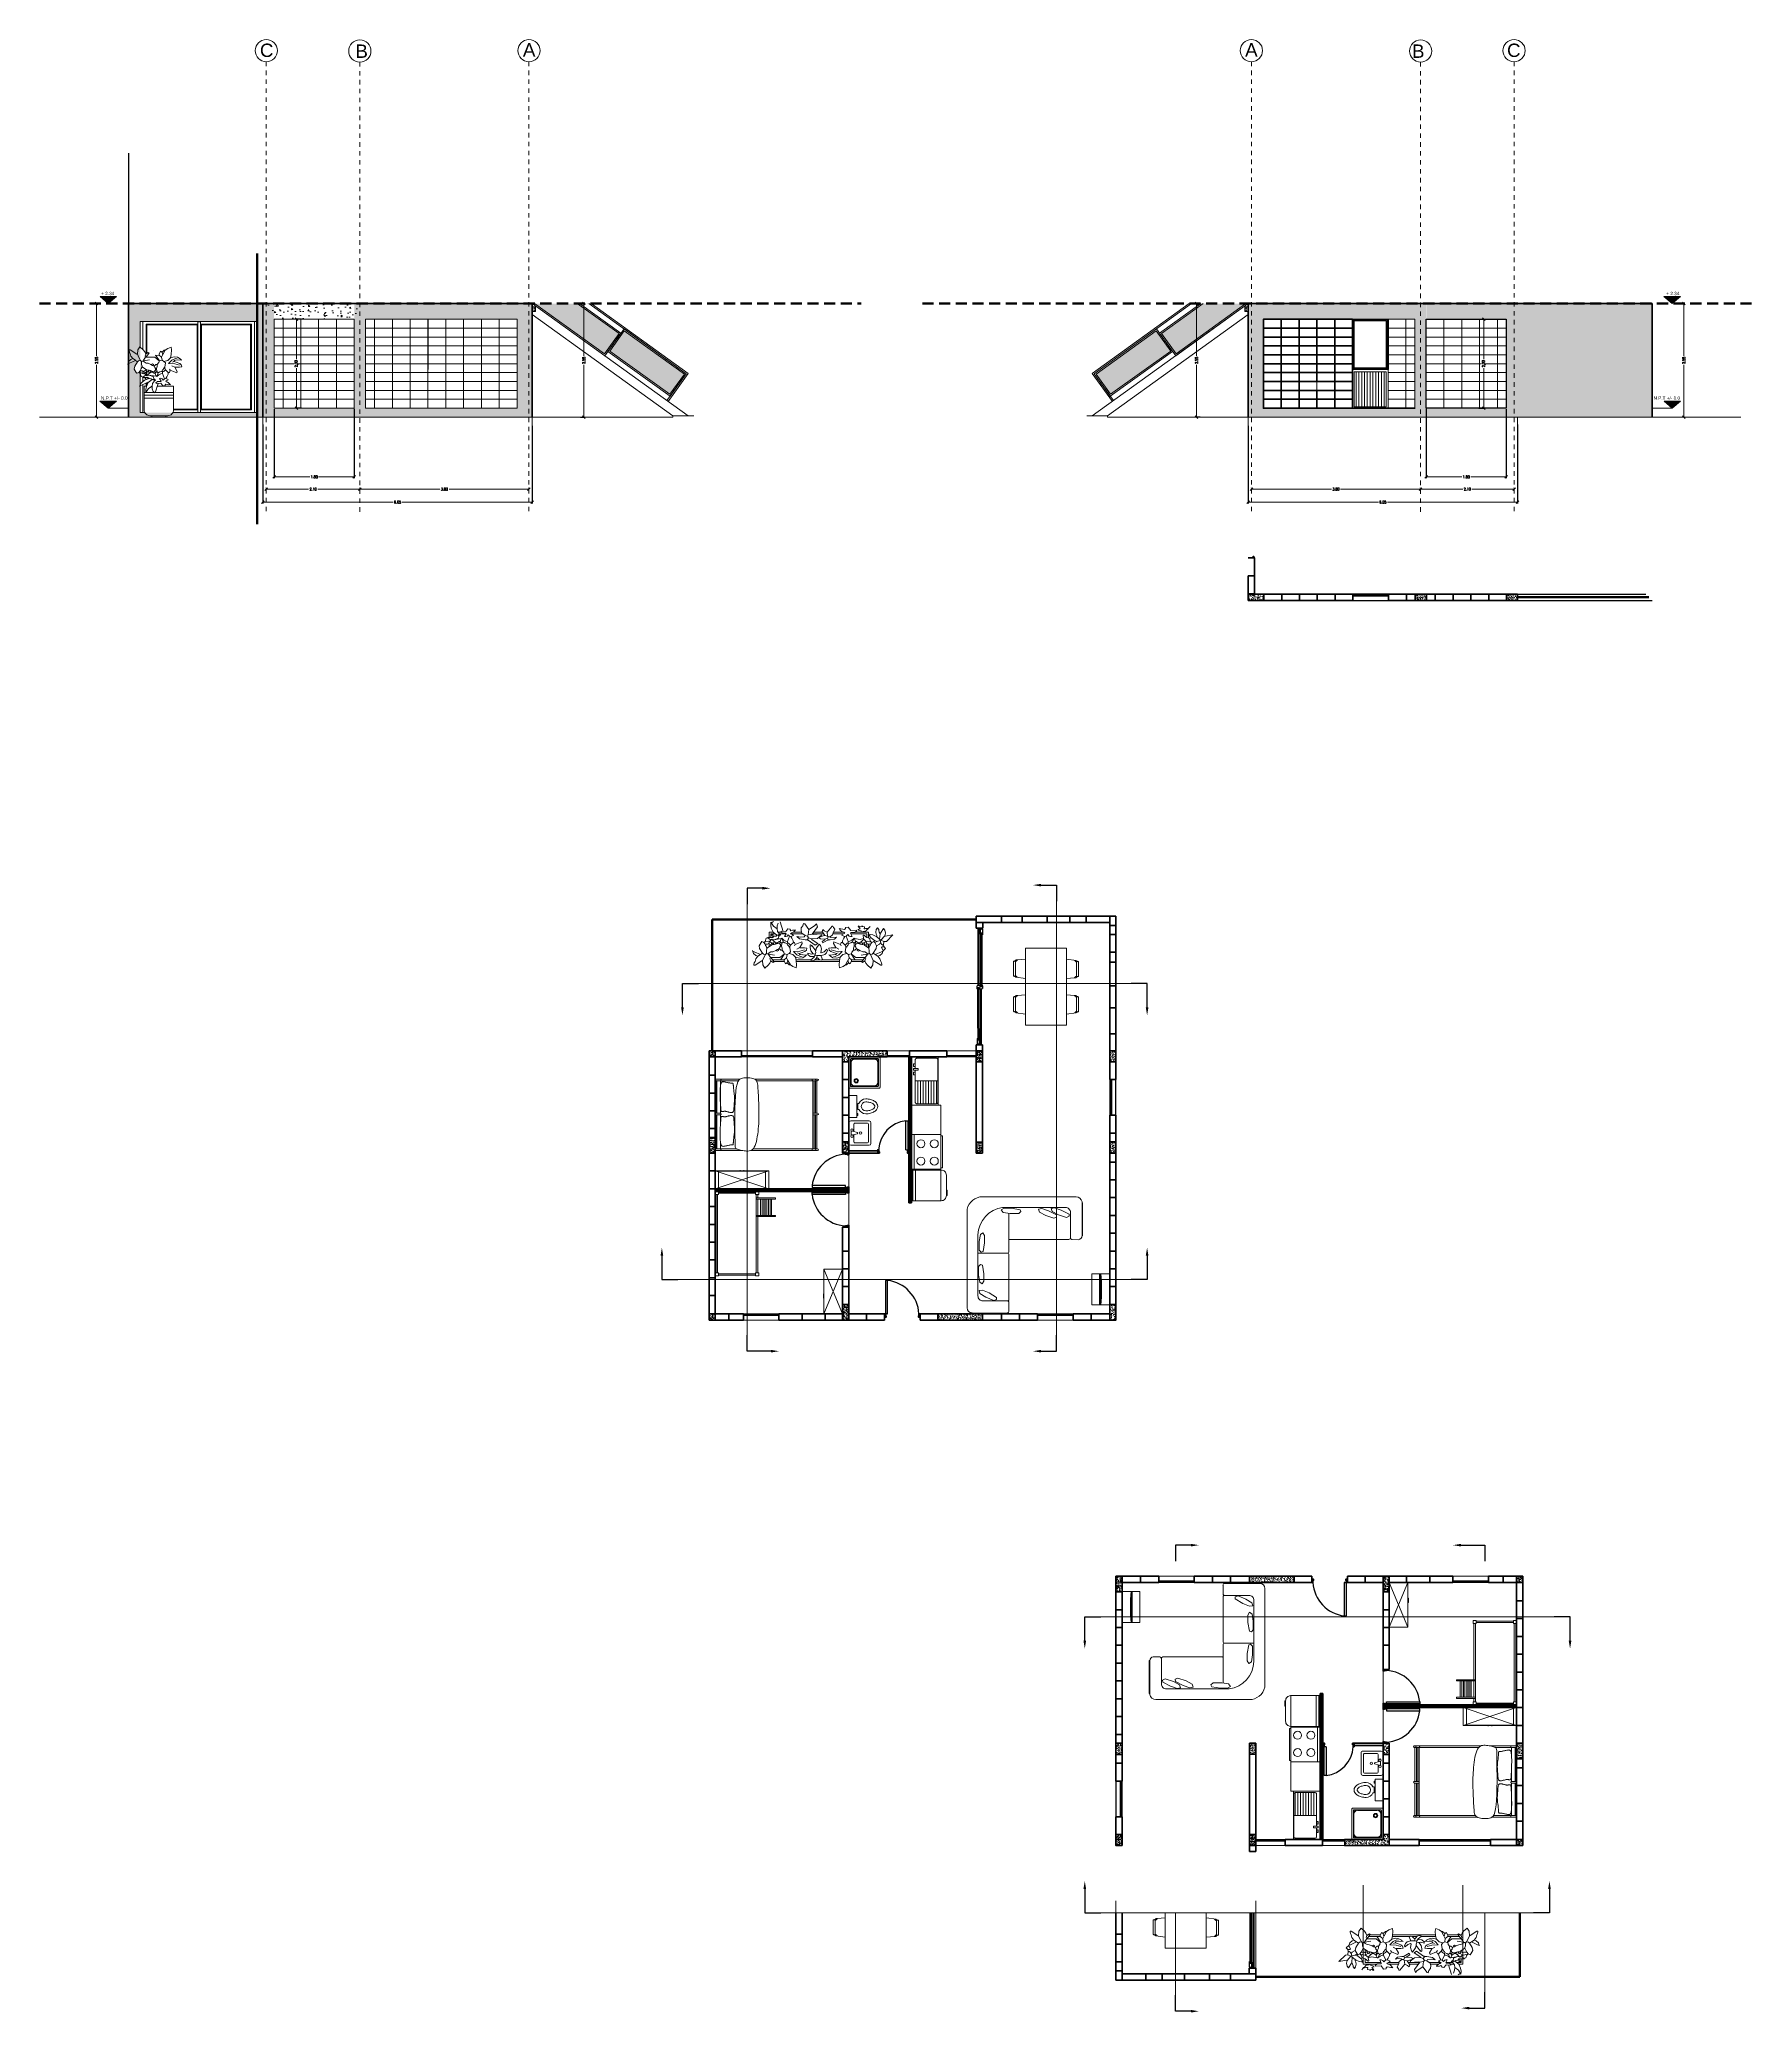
# Model space of a CAD drawing. Header units: inches. Extents: x 15 to 6535, y 214 to 4594.
# Drawn here: x 240.42 to 278.88, y 216.6 to 260.92 of the extents above; entities that cross this region are included whole.
import ezdxf
from ezdxf import colors
from ezdxf.entities.mleader import LeaderData, LeaderLine
from ezdxf.math import Vec2, Vec3

# ---------------------------------------------------------------- set-up
doc = ezdxf.new("R2010")
doc.units = ezdxf.units.IN
doc.header["$MEASUREMENT"] = 0
doc.linetypes.add('CENTER', pattern=[2, 1.25, -0.25, 0.25, -0.25])
doc.linetypes.add('HIDDEN', pattern=[0.375, 0.25, -0.125])
for name, color, linetype, lineweight in [('$0$A-GLAZ-FULL', 4, 'Continuous', 18), ('$1$A-FLOR-FTPT', 6, 'Continuous', 70), ('$1$A-FLOR-PATT', 8, 'Continuous', 18), ('$1$A-GLAZ-FULL', 4, 'Continuous', 25), ('$1$A-WALL-FULL', 7, 'Continuous', 35), ('A-ANNO-DIMS', 3, 'Continuous', 18), ('A-ANNO-SYMB', 3, 'Continuous', 18), ('A-ANNO-TEXT', 3, 'Continuous', 18), ('A-DOOR-FULL', 4, 'Continuous', 25), ('A-ELEV-MBE1', 7, 'Continuous', 13), ('A-ELEV-PATT', 8, 'Continuous', 13), ('A-FLOR-FTPT', 6, 'Continuous', 70), ('A-FLOR-PATT', 8, 'Continuous', 18), ('A-FURN', 8, 'Continuous', 18), ('A-GLAZ-FULL', 4, 'Continuous', 18), ('A-SECT-MCUT', 7, 'Continuous', 35), ('A-SECT-PATT', 8, 'Continuous', 18), ('A-WALL-FULL', 7, 'Continuous', 35), ('linee di sezione', 3, 'Continuous', 13), ('PROIEZIONI', 145, 'Continuous', 13), ('VEGETAZIONE', 94, 'Continuous', 13)]:
    doc.layers.add(name, color=color, linetype=linetype, lineweight=lineweight)
for name, color, linetype in [('$1$Layer1', 7, 'Continuous'), ('INFISSI_finissimi', 250, 'Continuous'), ('INFISSI_montanti', 30, 'Continuous'), ('INFISSI_vetro', 161, 'Continuous'), ('Layer1', 7, 'Continuous'), ('linee sezioni frecce', 5, 'Continuous'), ('MURATURE', 5, 'Continuous')]:
    doc.layers.add(name, color=color, linetype=linetype)
doc.styles.add('ARCH', font='txt')
doc.styles.add('E-ARIAL', font='Arial.ttf')
doc.styles.add('E-ROMANS', font='romans.shx', dxfattribs={"width": 0.8})
doc.styles.get("Standard").update_dxf_attribs({"font": 'Arial.ttf'})
doc.dimstyles.new('E-0050_TICK_12', dxfattribs={"dimscale": 0.001, "dimtxt": 60, "dimasz": 60, "dimexe": 30, "dimexo": 20, "dimgap": 30, "dimtad": 0, "dimzin": 0, "dimdsep": 46, "dimtxsty": 'E-ROMANS', "dimblk": 'OBLIQUE', "dimcen": 30, "dimclrd": 256, "dimclre": 256, "dimclrt": 256, "dimadec": 0, "dimazin": 0, "dimtfac": 1, "dimtmove": 1, "dimatfit": 3, "dimldrblk": 'OPEN90', "dimfxl": 1, "dimtfill": 1, "dimtolj": 1, "dimtzin": 0, "dimlwd": -1, "dimarcsym": 0})
pattern_1 = [(50, (279.878124, 319.30712), (0.091092334, -0.00796954), [0.009525, -0.104775]), (355, (279.87812, 319.30712), (-0.01762141, 0.09552832), [0.00762, -0.08382]), (100.451, (279.885715, 319.30646), (0.07347125, 0.08755834), [0.008095, -0.089045]), (46.1842, (279.87812, 319.33252), (0.13553952, -0.02102116), [0.0142875, -0.1571625]), (96.6356, (279.88942, 319.33077), (0.11870212, 0.12371278), [0.0121425, -0.1335675]), (351.184, (279.87812, 319.33252), (0.1187023, 0.12371256), [0.01143, -0.12573]), (21, (279.890824, 319.32617), (0.07580744, -0.05113276), [0.009525, -0.104775]), (326, (279.89082, 319.32617), (0.03090101, 0.09209398), [0.00762, -0.08382]), (71.4514, (279.89714, 319.32191), (0.106708245, 0.04096143), [0.008095, -0.089045]), (37.5, (279.878124, 319.307122), (0.001544302, 0.04227752), [0, -0.082804, 0, -0.08509, 0, -0.0841375]), (7.5, (279.878124, 319.30712), (0.033409831, 0.050090287), [0, -0.048514, 0, -0.080899, 0, -0.0320675]), (327.5, (279.849803, 319.307122), (0.067795298, -0.002864372), [0, -0.03175, 0, -0.09906, 0, -0.131445]), (317.5, (279.8371, 319.30712), (0.07406459, 0.012713246), [0, -0.041275, 0, -0.065786, 0, -0.093345])]
pattern_2 = [(230, (249.328964, 139.24836), (-0.091092334, 0.00796954), [0.009525, -0.104775]), (175, (249.32896, 139.24836), (0.01762141, -0.09552832), [0.00762, -0.08382]), (280.451, (249.32137, 139.24903), (-0.07347125, -0.08755834), [0.008095, -0.089045]), (226.1842, (249.32896, 139.22296), (-0.13553952, 0.02102116), [0.0142875, -0.1571625]), (276.6356, (249.31767, 139.22471), (-0.11870212, -0.12371278), [0.0121425, -0.1335675]), (171.184, (249.32896, 139.22296), (-0.1187023, -0.12371256), [0.01143, -0.12573]), (201, (249.316264, 139.22931), (-0.07580744, 0.05113276), [0.009525, -0.104775]), (146, (249.31626, 139.22931), (-0.03090101, -0.09209398), [0.00762, -0.08382]), (251.4514, (249.30995, 139.23357), (-0.106708245, -0.04096143), [0.008095, -0.089045]), (217.5, (249.328964, 139.248362), (-0.001544302, -0.04227752), [0, -0.082804, 0, -0.08509, 0, -0.0841375]), (187.5, (249.328964, 139.248362), (-0.033409831, -0.050090287), [0, -0.048514, 0, -0.080899, 0, -0.0320675]), (147.5, (249.357285, 139.248362), (-0.067795298, 0.002864372), [0, -0.03175, 0, -0.09906, 0, -0.131445]), (137.5, (249.369985, 139.24836), (-0.07406459, -0.012713246), [0, -0.041275, 0, -0.065786, 0, -0.093345])]

msp = doc.modelspace()

# ---------------------------------------------------------------- texts
at = {"layer": 'A-ANNO-TEXT', "style": 'E-ARIAL'}
for s, p in [('C', (245.375, 260.53)), ('B', (247.521, 260.51)), ('A', (251.283, 260.54))]:
    msp.add_text(s, height=0.3, rotation=360, dxfattribs=at).set_placement(p)
for s, height, p in [('A', 0.3, (267.506, 260.54)), ('B', 0.3, (271.255, 260.51)), ('C', 0.3, (273.389, 260.53)), ('+ 2.34', 0.075, (241.808, 255.179)), ('+ 2.34', 0.075, (276.965, 255.179))]:
    msp.add_text(s, height=height, dxfattribs=at).set_placement(p)

# ---------------------------------------------------------------- blocks, each defined once
blk = doc.blocks.new('_Oblique')
at = {"color": 0, "linetype": 'ByBlock', "lineweight": -2}
blk.add_line((-0.5, -0.5), (0.5, 0.5), dxfattribs=at)
blk = doc.blocks.new('*D17')
at = {"layer": 'A-ANNO-DIMS', "lineweight": -2, "transparency": 16777216}
for p, q in [((271.447, 250.842), (271.447, 250.852)), ((273.547, 250.842), (273.547, 250.852))]:
    blk.add_line(p, q, dxfattribs=at)
at = {"layer": 'A-ANNO-DIMS', "transparency": 16777216}
for p, q in [((271.447, 250.822), (272.394, 250.822)), ((273.547, 250.822), (272.6, 250.822))]:
    blk.add_line(p, q, dxfattribs=at)
at = {"layer": 'A-ANNO-DIMS', "transparency": 16777216, "xscale": 0.06, "yscale": 0.06, "zscale": 0.06, "rotation": 180}
blk.add_blockref('_Oblique', (271.447, 250.822), dxfattribs=at)
at = {"layer": 'A-ANNO-DIMS', "transparency": 16777216, "xscale": 0.06, "yscale": 0.06, "zscale": 0.06}
blk.add_blockref('_Oblique', (273.547, 250.822), dxfattribs=at)
at = {"layer": 'A-ANNO-DIMS', "transparency": 16777216, "insert": (272.497, 250.822), "char_height": 0.06, "attachment_point": 5, "style": 'E-ROMANS', "bg_fill": 3, "box_fill_scale": 1.25, "bg_fill_color": 256, "bg_fill_true_color": 13158600, "bg_fill_transparency": 0}
blk.add_mtext('\\A1;2.10', dxfattribs=at)
blk = doc.blocks.new('_Open90')
at = {"color": 0, "linetype": 'ByBlock', "lineweight": -2}
for p, q in [((0, 0), (-1, 0)), ((-0.5, 0.5), (0, 0)), ((0, 0), (-0.5, -0.5))]:
    blk.add_line(p, q, dxfattribs=at)
blk = doc.blocks.new('*D18')
at = {"layer": 'A-ANNO-DIMS', "lineweight": -2, "transparency": 16777216}
for p, q in [((267.647, 250.842), (267.647, 250.852)), ((271.447, 250.842), (271.447, 250.852))]:
    blk.add_line(p, q, dxfattribs=at)
at = {"layer": 'A-ANNO-DIMS', "transparency": 16777216}
for p, q in [((267.647, 250.822), (269.444, 250.822)), ((271.447, 250.822), (269.65, 250.822))]:
    blk.add_line(p, q, dxfattribs=at)
at = {"layer": 'A-ANNO-DIMS', "transparency": 16777216, "xscale": 0.06, "yscale": 0.06, "zscale": 0.06, "rotation": 180}
blk.add_blockref('_Oblique', (267.647, 250.822), dxfattribs=at)
at = {"layer": 'A-ANNO-DIMS', "transparency": 16777216, "xscale": 0.06, "yscale": 0.06, "zscale": 0.06}
blk.add_blockref('_Oblique', (271.447, 250.822), dxfattribs=at)
at = {"layer": 'A-ANNO-DIMS', "transparency": 16777216, "insert": (269.547, 250.822), "char_height": 0.06, "attachment_point": 5, "style": 'E-ROMANS', "bg_fill": 3, "box_fill_scale": 1.25, "bg_fill_color": 256, "bg_fill_true_color": 13158600, "bg_fill_transparency": 0}
blk.add_mtext('\\A1;3.80', dxfattribs=at)
blk = doc.blocks.new('*D19')
at = {"layer": 'A-ANNO-DIMS', "lineweight": -2, "transparency": 16777216}
for p, q in [((271.572, 252.629), (271.572, 251.067)), ((273.372, 252.619), (273.372, 251.067))]:
    blk.add_line(p, q, dxfattribs=at)
at = {"layer": 'A-ANNO-DIMS', "transparency": 16777216}
for p, q in [((271.572, 251.097), (272.373, 251.097)), ((273.372, 251.097), (272.572, 251.097))]:
    blk.add_line(p, q, dxfattribs=at)
at = {"layer": 'A-ANNO-DIMS', "transparency": 16777216, "xscale": 0.06, "yscale": 0.06, "zscale": 0.06, "rotation": 180}
blk.add_blockref('_Oblique', (271.572, 251.097), dxfattribs=at)
at = {"layer": 'A-ANNO-DIMS', "transparency": 16777216, "xscale": 0.06, "yscale": 0.06, "zscale": 0.06}
blk.add_blockref('_Oblique', (273.372, 251.097), dxfattribs=at)
at = {"layer": 'A-ANNO-DIMS', "transparency": 16777216, "insert": (272.472, 251.097), "char_height": 0.06, "attachment_point": 5, "style": 'E-ROMANS', "bg_fill": 3, "box_fill_scale": 1.25, "bg_fill_color": 256, "bg_fill_true_color": 13158600, "bg_fill_transparency": 0}
blk.add_mtext('\\A1;1.80', dxfattribs=at)
blk = doc.blocks.new('*D20')
at = {"layer": 'A-ANNO-DIMS', "lineweight": -2, "transparency": 16777216}
for p, q in [((267.577, 252.245), (267.577, 250.502)), ((273.622, 252.27), (273.622, 250.502))]:
    blk.add_line(p, q, dxfattribs=at)
at = {"layer": 'A-ANNO-DIMS', "transparency": 16777216}
for p, q in [((267.577, 250.532), (270.498, 250.532)), ((273.622, 250.532), (270.702, 250.532))]:
    blk.add_line(p, q, dxfattribs=at)
at = {"layer": 'A-ANNO-DIMS', "transparency": 16777216, "xscale": 0.06, "yscale": 0.06, "zscale": 0.06, "rotation": 180}
blk.add_blockref('_Oblique', (267.577, 250.532), dxfattribs=at)
at = {"layer": 'A-ANNO-DIMS', "transparency": 16777216, "xscale": 0.06, "yscale": 0.06, "zscale": 0.06}
blk.add_blockref('_Oblique', (273.622, 250.532), dxfattribs=at)
at = {"layer": 'A-ANNO-DIMS', "transparency": 16777216, "insert": (270.6, 250.532), "char_height": 0.06, "attachment_point": 5, "style": 'E-ROMANS', "bg_fill": 3, "box_fill_scale": 1.25, "bg_fill_color": 256, "bg_fill_true_color": 13158600, "bg_fill_transparency": 0}
blk.add_mtext('\\A1;6.05', dxfattribs=at)
blk = doc.blocks.new('*D21')
at = {"layer": 'A-ANNO-DIMS', "lineweight": -2, "transparency": 16777216}
for p, q in [((266.492, 254.989), (266.385, 254.989)), ((266.492, 252.44), (266.385, 252.44))]:
    blk.add_line(p, q, dxfattribs=at)
at = {"layer": 'A-ANNO-DIMS', "transparency": 16777216}
for p, q in [((266.415, 254.989), (266.415, 253.817)), ((266.415, 252.44), (266.415, 253.611))]:
    blk.add_line(p, q, dxfattribs=at)
at = {"layer": 'A-ANNO-DIMS', "transparency": 16777216, "xscale": 0.06, "yscale": 0.06, "zscale": 0.06}
for p, rotation in [((266.415, 254.989), 90), ((266.415, 252.44), 270)]:
    blk.add_blockref('_Oblique', p, dxfattribs=dict(at, rotation=rotation))
at = {"layer": 'A-ANNO-DIMS', "transparency": 16777216, "insert": (266.415, 253.714), "char_height": 0.06, "attachment_point": 5, "rotation": 90, "style": 'E-ROMANS', "bg_fill": 3, "box_fill_scale": 1.25, "bg_fill_color": 256, "bg_fill_true_color": 13158600, "bg_fill_transparency": 0}
blk.add_mtext('\\A1;2.55', dxfattribs=at)
blk = doc.blocks.new('*D22')
at = {"layer": 'A-ANNO-DIMS', "lineweight": -2, "transparency": 16777216}
for p, q in [((277.34, 254.989), (277.33, 254.989)), ((277.34, 252.44), (277.33, 252.44))]:
    blk.add_line(p, q, dxfattribs=at)
at = {"layer": 'A-ANNO-DIMS', "transparency": 16777216}
for p, q in [((277.36, 254.989), (277.36, 253.817)), ((277.36, 252.44), (277.36, 253.611))]:
    blk.add_line(p, q, dxfattribs=at)
at = {"layer": 'A-ANNO-DIMS', "transparency": 16777216, "xscale": 0.06, "yscale": 0.06, "zscale": 0.06}
for p, rotation in [((277.36, 254.989), 90), ((277.36, 252.44), 270)]:
    blk.add_blockref('_Oblique', p, dxfattribs=dict(at, rotation=rotation))
at = {"layer": 'A-ANNO-DIMS', "transparency": 16777216, "insert": (277.36, 253.714), "char_height": 0.06, "attachment_point": 5, "rotation": 90, "style": 'E-ROMANS', "bg_fill": 3, "box_fill_scale": 1.25, "bg_fill_color": 256, "bg_fill_true_color": 13158600, "bg_fill_transparency": 0}
blk.add_mtext('\\A1;2.55', dxfattribs=at)
blk = doc.blocks.new('*D23')
at = {"layer": 'A-ANNO-DIMS', "lineweight": -2, "transparency": 16777216}
for p, q in [((272.759, 254.639), (272.899, 254.639)), ((272.759, 252.639), (272.899, 252.639))]:
    blk.add_line(p, q, dxfattribs=at)
at = {"layer": 'A-ANNO-DIMS', "transparency": 16777216}
for p, q in [((272.869, 254.639), (272.869, 253.742)), ((272.869, 252.639), (272.869, 253.536))]:
    blk.add_line(p, q, dxfattribs=at)
at = {"layer": 'A-ANNO-DIMS', "transparency": 16777216, "xscale": 0.06, "yscale": 0.06, "zscale": 0.06}
for p, rotation in [((272.869, 254.639), 90), ((272.869, 252.639), 270)]:
    blk.add_blockref('_Oblique', p, dxfattribs=dict(at, rotation=rotation))
at = {"layer": 'A-ANNO-DIMS', "transparency": 16777216, "insert": (272.869, 253.639), "char_height": 0.06, "attachment_point": 5, "rotation": 90, "style": 'E-ROMANS', "bg_fill": 3, "box_fill_scale": 1.25, "bg_fill_color": 256, "bg_fill_true_color": 13158600, "bg_fill_transparency": 0}
blk.add_mtext('\\A1;2,00', dxfattribs=at)
blk = doc.blocks.new('*D26')
at = {"layer": 'A-ANNO-DIMS', "lineweight": -2, "transparency": 16777216}
for p, q in [((245.519, 250.842), (245.519, 250.852)), ((247.619, 250.842), (247.619, 250.852))]:
    blk.add_line(p, q, dxfattribs=at)
at = {"layer": 'A-ANNO-DIMS', "transparency": 16777216}
for p, q in [((245.519, 250.822), (246.466, 250.822)), ((247.619, 250.822), (246.673, 250.822))]:
    blk.add_line(p, q, dxfattribs=at)
at = {"layer": 'A-ANNO-DIMS', "transparency": 16777216, "xscale": 0.06, "yscale": 0.06, "zscale": 0.06, "rotation": 180}
blk.add_blockref('_Oblique', (245.519, 250.822), dxfattribs=at)
at = {"layer": 'A-ANNO-DIMS', "transparency": 16777216, "xscale": 0.06, "yscale": 0.06, "zscale": 0.06}
blk.add_blockref('_Oblique', (247.619, 250.822), dxfattribs=at)
at = {"layer": 'A-ANNO-DIMS', "transparency": 16777216, "insert": (246.569, 250.822), "char_height": 0.06, "attachment_point": 5, "style": 'E-ROMANS', "bg_fill": 3, "box_fill_scale": 1.25, "bg_fill_color": 256, "bg_fill_true_color": 13158600, "bg_fill_transparency": 0}
blk.add_mtext('\\A1;2.10', dxfattribs=at)
blk = doc.blocks.new('*D27')
at = {"layer": 'A-ANNO-DIMS', "lineweight": -2, "transparency": 16777216}
for p, q in [((247.619, 250.842), (247.619, 250.852)), ((251.419, 250.842), (251.419, 250.852))]:
    blk.add_line(p, q, dxfattribs=at)
at = {"layer": 'A-ANNO-DIMS', "transparency": 16777216}
for p, q in [((247.619, 250.822), (249.416, 250.822)), ((251.419, 250.822), (249.623, 250.822))]:
    blk.add_line(p, q, dxfattribs=at)
at = {"layer": 'A-ANNO-DIMS', "transparency": 16777216, "xscale": 0.06, "yscale": 0.06, "zscale": 0.06, "rotation": 180}
blk.add_blockref('_Oblique', (247.619, 250.822), dxfattribs=at)
at = {"layer": 'A-ANNO-DIMS', "transparency": 16777216, "xscale": 0.06, "yscale": 0.06, "zscale": 0.06}
blk.add_blockref('_Oblique', (251.419, 250.822), dxfattribs=at)
at = {"layer": 'A-ANNO-DIMS', "transparency": 16777216, "insert": (249.519, 250.822), "char_height": 0.06, "attachment_point": 5, "style": 'E-ROMANS', "bg_fill": 3, "box_fill_scale": 1.25, "bg_fill_color": 256, "bg_fill_true_color": 13158600, "bg_fill_transparency": 0}
blk.add_mtext('\\A1;3.80', dxfattribs=at)
blk = doc.blocks.new('*D28')
at = {"layer": 'A-ANNO-DIMS', "lineweight": -2, "transparency": 16777216}
for p, q in [((245.694, 252.619), (245.694, 251.067)), ((247.494, 252.629), (247.494, 251.067))]:
    blk.add_line(p, q, dxfattribs=at)
at = {"layer": 'A-ANNO-DIMS', "transparency": 16777216}
for p, q in [((245.694, 251.097), (246.495, 251.097)), ((247.494, 251.097), (246.694, 251.097))]:
    blk.add_line(p, q, dxfattribs=at)
at = {"layer": 'A-ANNO-DIMS', "transparency": 16777216, "xscale": 0.06, "yscale": 0.06, "zscale": 0.06, "rotation": 180}
blk.add_blockref('_Oblique', (245.694, 251.097), dxfattribs=at)
at = {"layer": 'A-ANNO-DIMS', "transparency": 16777216, "xscale": 0.06, "yscale": 0.06, "zscale": 0.06}
blk.add_blockref('_Oblique', (247.494, 251.097), dxfattribs=at)
at = {"layer": 'A-ANNO-DIMS', "transparency": 16777216, "insert": (246.594, 251.097), "char_height": 0.06, "attachment_point": 5, "style": 'E-ROMANS', "bg_fill": 3, "box_fill_scale": 1.25, "bg_fill_color": 256, "bg_fill_true_color": 13158600, "bg_fill_transparency": 0}
blk.add_mtext('\\A1;1.80', dxfattribs=at)
blk = doc.blocks.new('*D29')
at = {"layer": 'A-ANNO-DIMS', "lineweight": -2, "transparency": 16777216}
for p, q in [((245.444, 252.27), (245.444, 250.502)), ((251.49, 252.245), (251.49, 250.502))]:
    blk.add_line(p, q, dxfattribs=at)
at = {"layer": 'A-ANNO-DIMS', "transparency": 16777216}
for p, q in [((245.444, 250.532), (248.365, 250.532)), ((251.49, 250.532), (248.569, 250.532))]:
    blk.add_line(p, q, dxfattribs=at)
at = {"layer": 'A-ANNO-DIMS', "transparency": 16777216, "xscale": 0.06, "yscale": 0.06, "zscale": 0.06, "rotation": 180}
blk.add_blockref('_Oblique', (245.444, 250.532), dxfattribs=at)
at = {"layer": 'A-ANNO-DIMS', "transparency": 16777216, "xscale": 0.06, "yscale": 0.06, "zscale": 0.06}
blk.add_blockref('_Oblique', (251.49, 250.532), dxfattribs=at)
at = {"layer": 'A-ANNO-DIMS', "transparency": 16777216, "insert": (248.467, 250.532), "char_height": 0.06, "attachment_point": 5, "style": 'E-ROMANS', "bg_fill": 3, "box_fill_scale": 1.25, "bg_fill_color": 256, "bg_fill_true_color": 13158600, "bg_fill_transparency": 0}
blk.add_mtext('\\A1;6.05', dxfattribs=at)
blk = doc.blocks.new('*D30')
at = {"layer": 'A-ANNO-DIMS', "lineweight": -2, "transparency": 16777216}
for p, q in [((252.574, 254.989), (252.681, 254.989)), ((252.574, 252.44), (252.681, 252.44))]:
    blk.add_line(p, q, dxfattribs=at)
at = {"layer": 'A-ANNO-DIMS', "transparency": 16777216}
for p, q in [((252.651, 254.989), (252.651, 253.817)), ((252.651, 252.44), (252.651, 253.611))]:
    blk.add_line(p, q, dxfattribs=at)
at = {"layer": 'A-ANNO-DIMS', "transparency": 16777216, "xscale": 0.06, "yscale": 0.06, "zscale": 0.06}
for p, rotation in [((252.651, 254.989), 90), ((252.651, 252.44), 270)]:
    blk.add_blockref('_Oblique', p, dxfattribs=dict(at, rotation=rotation))
at = {"layer": 'A-ANNO-DIMS', "transparency": 16777216, "insert": (252.651, 253.714), "char_height": 0.06, "attachment_point": 5, "rotation": 90, "style": 'E-ROMANS', "bg_fill": 3, "box_fill_scale": 1.25, "bg_fill_color": 256, "bg_fill_true_color": 13158600, "bg_fill_transparency": 0}
blk.add_mtext('\\A1;2.55', dxfattribs=at)
blk = doc.blocks.new('*D31')
at = {"layer": 'A-ANNO-DIMS', "lineweight": -2, "transparency": 16777216}
for p, q in [((241.687, 254.989), (241.677, 254.989)), ((241.687, 252.44), (241.677, 252.44))]:
    blk.add_line(p, q, dxfattribs=at)
at = {"layer": 'A-ANNO-DIMS', "transparency": 16777216}
for p, q in [((241.707, 254.989), (241.707, 253.817)), ((241.707, 252.44), (241.707, 253.611))]:
    blk.add_line(p, q, dxfattribs=at)
at = {"layer": 'A-ANNO-DIMS', "transparency": 16777216, "xscale": 0.06, "yscale": 0.06, "zscale": 0.06}
for p, rotation in [((241.707, 254.989), 90), ((241.707, 252.44), 270)]:
    blk.add_blockref('_Oblique', p, dxfattribs=dict(at, rotation=rotation))
at = {"layer": 'A-ANNO-DIMS', "transparency": 16777216, "insert": (241.707, 253.714), "char_height": 0.06, "attachment_point": 5, "rotation": 90, "style": 'E-ROMANS', "bg_fill": 3, "box_fill_scale": 1.25, "bg_fill_color": 256, "bg_fill_true_color": 13158600, "bg_fill_transparency": 0}
blk.add_mtext('\\A1;2.55', dxfattribs=at)
blk = doc.blocks.new('*D32')
at = {"layer": 'A-ANNO-DIMS', "lineweight": -2, "transparency": 16777216}
for p, q in [((246.308, 254.639), (246.168, 254.639)), ((246.308, 252.639), (246.168, 252.639))]:
    blk.add_line(p, q, dxfattribs=at)
at = {"layer": 'A-ANNO-DIMS', "transparency": 16777216}
for p, q in [((246.198, 254.639), (246.198, 253.742)), ((246.198, 252.639), (246.198, 253.536))]:
    blk.add_line(p, q, dxfattribs=at)
at = {"layer": 'A-ANNO-DIMS', "transparency": 16777216, "xscale": 0.06, "yscale": 0.06, "zscale": 0.06}
for p, rotation in [((246.198, 254.639), 90), ((246.198, 252.639), 270)]:
    blk.add_blockref('_Oblique', p, dxfattribs=dict(at, rotation=rotation))
at = {"layer": 'A-ANNO-DIMS', "transparency": 16777216, "insert": (246.198, 253.639), "char_height": 0.06, "attachment_point": 5, "rotation": 90, "style": 'E-ROMANS', "bg_fill": 3, "box_fill_scale": 1.25, "bg_fill_color": 256, "bg_fill_true_color": 13158600, "bg_fill_transparency": 0}
blk.add_mtext('\\A1;2,00', dxfattribs=at)
blk = doc.blocks.new('15PTOI09')
for p, q in [((0, 11), (8, 11)), ((0, -11), (0, 11)), ((8, 11), (8, -11)), ((9, 3), (10.126136, 3)), ((9, 3), (9, -3)), ((8, -11), (0, -11)), ((9, -7), (8, -7)), ((8, -9), (9, -9)), ((9, -3), (10.126136, -3)), ((9, -9), (9, -7))]:
    blk.add_line(p, q)
for points in [[(17, -7.5, 0.063415), (21.795427, -6.889337, 0.076468), (25.485281, -5.303301, 0.107136), (28.197945, -2.662065, 0.147373), (29, 0, 0.147373), (28.197945, 2.662065, 0.107136), (25.485281, 5.303301, 0.076468), (21.795427, 6.889337, 0.063415), (17, 7.5, 0.063415)], [(17, -4.5, 0.063415), (21.043563, -3.985082, 0.076468), (23.895285, -2.759306, 0.107136), (25.697274, -1.004766, 0.147373), (26, 0, 0.147373), (25.697274, 1.004766, 0.107136), (23.895285, 2.759306, 0.076468), (21.043563, 3.985082, 0.063415), (17, 4.5, 0.063415)]]:
    blk.add_lwpolyline(points, format="xyb")
for radius, start, end in [(7.5, 90, 156.421822), (4.5, 90, 270), (7.5, 203.578178, 270)]:
    blk.add_arc((17, 0), radius, start, end)
at = {"style": 'ARCH'}
for tag, p, flags in [('ITEM', (0, -21), 3), ('ROOM_NUMBER', (0, -30), 1)]:
    blk.add_attdef(tag, p, '', height=6, dxfattribs=dict(at, flags=flags))
blk = doc.blocks.new('15PLAV06')
for p, q in [((0, 8.5), (0, -8.5)), ((16.5, 10), (1.5, 10)), ((2, -1.5), (2, 1.5)), ((7, 0.5), (3, 1.5)), ((4, 1.25), (4, 7.25)), ((4.75, 8), (15.25, 8)), ((7, -0.5), (7, 0.5)), ((16, 7.25), (16, -7.25)), ((18, -8.5), (18, 8.5)), ((1.5, -10), (16.5, -10)), ((3, -1.5), (7, -0.5)), ((4, -7.25), (4, -1.25)), ((15.25, -8), (4.75, -8))]:
    blk.add_line(p, q)
for centre in [(2.5, 2.5), (9.5, 0), (2.5, -2.5)]:
    blk.add_circle(centre, 1)
for centre, radius, start, end in [((1.5, 8.5), 1.5, 90, 180), ((4.75, 7.25), 0.75, 90, 180), ((15.25, 7.25), 0.75, 0, 90), ((16.5, 8.5), 1.5, 0, 90), ((1.5, -8.5), 1.5, 180, 270), ((4.75, -7.25), 0.75, 180, 270), ((15.25, -7.25), 0.75, 270, 0), ((16.5, -8.5), 1.5, 270, 0)]:
    blk.add_arc(centre, radius, start, end)
at = {"style": 'ARCH'}
for tag, p, flags in [('ITEM', (0, -20), 3), ('ROOM_NUMBER', (0, -29), 1)]:
    blk.add_attdef(tag, p, '', height=6, dxfattribs=dict(at, flags=flags))
blk = doc.blocks.new('A$C5FE72602')
for p, q in [((-114.1, 193.6), (-37.5, 193.6)), ((-114.1, 191.9), (-37.5, 191.9)), ((-96.9, 183.6), (-114.1, 183.6)), ((-37.5, 183.7), (-61.6, 183.7)), ((-34.1, 193.6), (39.2, 193.6)), ((-34.1, 191.9), (39.2, 191.9)), ((39.2, 183.8), (-34.1, 183.7)), ((-114.1, 106.3), (-114.1, -23.9)), ((39.2, -23.9), (-114.1, -23.9)), ((-114.1, -26.6), (-37.5, -26.6)), ((-114.1, -29.6), (-37.6, -29.6)), ((-114.1, -33), (-37.5, -33)), ((-34.3, -29.6), (39.1, -29.6)), ((-34.1, -26.6), (39.2, -26.6)), ((-34.1, -33), (39.2, -33))]:
    blk.add_line(p, q)
for points in [[(-117.5, 135.3), (-117.5, 193.6)], [(-114.1, 193.6), (-114.1, 147.2)], [(-82.4, 184.2), (-86.6, 184.2), (-90.5, 184), (-94.2, 183.9), (-97.6, 183.6), (-100.5, 183.2), (-103, 182.8), (-104.9, 182.2), (-106.3, 181.5), (-107.3, 180.7), (-107.9, 179.8), (-108.2, 178.8), (-108.3, 177.6), (-108.2, 176.3), (-107.9, 174.8)], [(-107.9, 174.8), (-107.6, 173.1), (-107.2, 171.4), (-106.8, 169.6), (-106.5, 167.8), (-106.1, 166), (-105.7, 164.3), (-105.4, 162.7), (-105.2, 161.2), (-105.1, 160), (-105, 158.9), (-104.9, 158), (-104.9, 157.3), (-104.9, 156.7), (-104.8, 156.2), (-104.8, 155.8), (-104.6, 155.5), (-104.3, 155.3), (-104, 155.1), (-103.6, 155), (-103, 154.9), (-102.3, 154.8), (-101.5, 154.8), (-100.6, 154.7), (-99.5, 154.6), (-98.3, 154.6), (-97, 154.5), (-95.5, 154.4), (-94, 154.2), (-92.3, 154.1), (-90.6, 153.9), (-88.9, 153.7), (-87.1, 153.5), (-85.2, 153.2), (-83.4, 153), (-81.5, 152.7), (-79.6, 152.5), (-77.6, 152.3), (-75.6, 152.1), (-73.6, 152), (-71.5, 151.9), (-69.4, 151.9), (-67.3, 152), (-65.1, 152.1), (-62.9, 152.3), (-60.7, 152.5), (-58.5, 152.6), (-56.4, 152.8), (-54.2, 153), (-52.2, 153.1), (-50.2, 153.2), (-48.3, 153.3), (-46.5, 153.5), (-44.9, 153.7), (-43.4, 153.9), (-42.2, 154.3), (-41.1, 154.8), (-40.3, 155.4), (-39.7, 156.1), (-39.4, 156.9), (-39.1, 157.9), (-39.1, 158.9), (-39.1, 160.1), (-39.3, 161.3), (-39.5, 162.6), (-39.8, 163.9), (-40.1, 165.3), (-40.4, 166.6), (-40.8, 168), (-41.1, 169.3), (-41.4, 170.5), (-41.7, 171.6), (-41.9, 172.5), (-42, 173.3), (-42.1, 173.9), (-42.1, 174.5), (-42, 174.9), (-42, 175.3), (-41.9, 175.7), (-41.8, 176.1), (-41.7, 176.5), (-41.6, 177), (-41.5, 177.6), (-41.4, 178.2), (-41.4, 178.8), (-41.3, 179.5), (-41.3, 180), (-41.3, 180.6), (-41.3, 181), (-41.3, 181.4), (-41.4, 181.7), (-41.6, 181.9), (-42, 182.1), (-42.7, 182.3), (-43.7, 182.4), (-45, 182.5), (-46.8, 182.7), (-49, 182.9), (-51.7, 183.1), (-54.8, 183.3), (-58.2, 183.5), (-61.8, 183.7), (-65.7, 183.9), (-69.8, 184), (-74, 184.1), (-82.4, 184.2)], [(-37.5, 183.8), (-37.5, 193.6)], [(-34.1, 193.6), (-34.1, 183.8)], [(36.5, 174.8), (36.2, 173.1), (35.8, 171.4), (35.4, 169.6), (35, 167.8), (34.6, 166), (34.3, 164.3), (34, 162.7), (33.8, 161.2), (33.6, 160), (33.5, 158.9), (33.5, 158), (33.5, 157.3), (33.5, 156.7), (33.4, 156.2), (33.3, 155.8), (33.2, 155.5), (32.9, 155.3), (32.6, 155.1), (32.1, 155), (31.6, 154.9), (30.9, 154.8), (30.1, 154.8), (29.2, 154.7), (28.1, 154.6), (26.9, 154.6), (25.5, 154.5), (24.1, 154.4), (22.5, 154.2), (20.9, 154.1), (19.2, 153.9), (17.4, 153.7), (15.6, 153.5), (13.8, 153.2), (11.9, 153), (10.1, 152.7), (8.1, 152.5), (6.2, 152.3), (4.2, 152.1), (2.2, 152), (0.1, 151.9), (-2, 151.9), (-4.2, 152), (-6.4, 152.1), (-8.5, 152.3), (-10.7, 152.5), (-12.9, 152.6), (-15.1, 152.8), (-17.2, 153), (-19.3, 153.1), (-21.2, 153.2), (-23.1, 153.3), (-24.9, 153.5), (-26.5, 153.7), (-28, 153.9), (-29.3, 154.3), (-30.3, 154.8), (-31.1, 155.4), (-31.7, 156.1), (-32.1, 156.9), (-32.3, 157.9), (-32.4, 158.9), (-32.3, 160.1), (-32.2, 161.3), (-31.9, 162.6), (-31.7, 163.9), (-31.3, 165.3), (-31, 166.6), (-30.7, 168), (-30.3, 169.3), (-30, 170.5), (-29.8, 171.6), (-29.6, 172.5), (-29.4, 173.3), (-29.4, 173.9), (-29.4, 174.5), (-29.4, 174.9), (-29.5, 175.3), (-29.6, 175.7), (-29.7, 176.1), (-29.8, 176.5), (-29.9, 177), (-29.9, 177.6), (-30, 178.2), (-30, 178.8), (-30.1, 179.5), (-30.1, 180), (-30.1, 180.6), (-30.1, 181), (-30.1, 181.4), (-30, 181.7), (-29.8, 181.9), (-29.4, 182.1), (-28.7, 182.3), (-27.8, 182.4), (-26.4, 182.5), (-24.7, 182.7), (-22.4, 182.9), (-19.7, 183.1), (-16.7, 183.3), (-13.3, 183.5), (-9.6, 183.7), (-5.7, 183.9), (-1.6, 184), (2.6, 184.1), (11, 184.2)], [(10.8, 184.2), (14.9, 184.2), (18.9, 184), (22.6, 183.9), (26, 183.6), (28.9, 183.2), (31.4, 182.8), (33.3, 182.2), (34.7, 181.5), (35.7, 180.7), (36.3, 179.8), (36.6, 178.8), (36.7, 177.6), (36.6, 176.3), (36.3, 174.8)], [(39.2, 142.9), (39.2, 193.6)], [(42.5, 193.6), (42.5, 140.1)], [(-117.5, -34.7), (-117.5, 115.5)], [(-114.1, 110.7), (-114.1, -34.7)], [(39.2, -34.7), (39.2, 102.7)], [(42.5, 106.7), (42.5, -34.7)], [(-37.5, -34.7), (-37.5, -23.9)], [(-34.1, -23.9), (-34.1, -34.7)]]:
    blk.add_lwpolyline(points)
blk.add_lwpolyline([(-118.7, 127.7), (-118.9, 124.8), (-118.9, 122), (-118.6, 119.3), (-118, 116.7), (-116.9, 114.2), (-115.2, 111.8), (-113, 109.6), (-110.1, 107.6), (-106.5, 105.8), (-102.2, 104.3), (-97.4, 102.9), (-92.1, 101.8), (-86.5, 100.8), (-80.8, 99.9), (-74.9, 99.2), (-69, 98.6), (-63.2, 98.1), (-57.4, 97.7), (-51.8, 97.4), (-46.1, 97.2), (-40.4, 97.1), (-34.7, 97.1), (-28.9, 97.1), (-23, 97.2), (-17, 97.4), (-11, 97.6), (-4.9, 97.9), (1, 98.2), (6.7, 98.5), (12.1, 98.8), (17.1, 99.1), (21.7, 99.4), (25.7, 99.6), (29.2, 99.9), (32.3, 100.3), (35, 100.8), (37.3, 101.6), (39.2, 102.7), (40.8, 104.1), (42.2, 106), (43.3, 108.3), (44.3, 111.1), (45, 114.1), (45.5, 117.4), (45.8, 120.9), (45.9, 124.4), (45.9, 127.9), (45.6, 131.2), (45.2, 134.4), (44.3, 137.3), (42.7, 140), (40.1, 142.4), (36.4, 144.5), (31.2, 146.4), (24.2, 148), (15.3, 149.2), (4.3, 150.1), (-8.4, 150.7), (-22.2, 151.1), (-36.5, 151.3), (-50.8, 151.3), (-64.4, 151.2), (-76.8, 151.1), (-87.4, 151), (-95.8, 150.8), (-102.1, 150.7), (-106.7, 150.5), (-109.9, 150.2), (-111.9, 149.7), (-113.1, 149), (-113.8, 148), (-114.3, 146.8), (-114.8, 145.1), (-115.4, 143.2), (-116.1, 141), (-116.7, 138.6), (-117.3, 136), (-117.9, 133.3), (-118.4, 130.5)], close=True)
for centre, start, end in [((-115.8, 193.6), 0, 180), ((-115.8, 183.8), 180, 0), ((-35.8, 193.6), 0, 180), ((-35.8, 183.8), 180, 0), ((40.9, 193.6), 0, 180), ((40.9, 183.8), 180, 0), ((-115.8, -23.9), 0, 180), ((-115.8, -31.9), 0, 180), ((-115.8, -34.7), 180, 0), ((-35.8, -34.7), 180, 0), ((40.9, -23.9), 0, 180), ((40.9, -31.9), 0, 180), ((40.9, -34.7), 180, 0)]:
    blk.add_arc(centre, 1.66, start, end)

# ---------------------------------------------------------------- hatches: boundary and pattern name
at = {"layer": '$1$A-FLOR-PATT'}
for points in [[(267.681, 249.299), (267.683, 249.299), (267.683, 249.284), (267.704, 249.284), (267.704, 249.299), (267.707, 249.299), (267.707, 249.282), (267.681, 249.282)], [(269.944, 248.452), (269.944, 248.449), (269.929, 248.449), (269.929, 248.428), (269.944, 248.428), (269.944, 248.426), (269.927, 248.426), (269.927, 248.452)], [(270.71, 248.452), (270.71, 248.449), (270.724, 248.449), (270.724, 248.428), (270.71, 248.428), (270.71, 248.426), (270.727, 248.426), (270.727, 248.452)]]:
    msp.add_hatch(color=256, dxfattribs=at).paths.add_polyline_path(points)
h = msp.add_hatch(dxfattribs=at)
h.set_pattern_fill('AR-CONC', color=256, scale=0.0005, angle=-90, style=0)
h.set_pattern_definition([(320, (354.72785, 215.04738), (-0.00796954, -0.091092334), [0.009525, -0.104775]), (265, (354.72785, 215.04738), (0.09552832, 0.01762141), [0.00762, -0.08382]), (10.451, (354.72719, 215.03979), (0.08755834, -0.07347125), [0.008095, -0.089045]), (316.1842, (354.75325, 215.04738), (-0.02102116, -0.13553952), [0.0142875, -0.1571625]), (6.6356, (354.7515, 215.03608), (0.12371278, -0.11870212), [0.0121425, -0.1335675]), (261.184, (354.75325, 215.04738), (0.12371256, -0.1187023), [0.01143, -0.12573]), (291, (354.7469, 215.03468), (-0.05113276, -0.07580744), [0.009525, -0.104775]), (236, (354.7469, 215.03468), (0.09209398, -0.03090101), [0.00762, -0.08382]), (341.4514, (354.74264, 215.02836), (0.04096143, -0.106708245), [0.008095, -0.089045]), (307.5, (354.72785, 215.047378), (0.04227752, -0.001544302), [0, -0.082804, 0, -0.08509, 0, -0.0841375]), (277.5, (354.72785, 215.047378), (0.050090287, -0.033409831), [0, -0.048514, 0, -0.080899, 0, -0.0320675]), (237.5, (354.72785, 215.0757), (-0.002864372, -0.067795298), [0, -0.03175, 0, -0.09906, 0, -0.131445]), (227.5, (354.72785, 215.0884), (0.012713246, -0.07406459), [0, -0.041275, 0, -0.065786, 0, -0.093345])])
h.paths.add_polyline_path([(267.577, 248.462), (267.577, 248.322), (267.927, 248.322), (267.927, 248.462)])
h = msp.add_hatch(dxfattribs=at)
h.set_pattern_fill('AR-CONC', color=256, scale=0.0005, angle=-90, style=0)
h.set_pattern_definition([(320, (354.72785, 230.05148), (-0.00796954, -0.091092334), [0.009525, -0.104775]), (265, (354.72785, 230.05148), (0.09552832, 0.01762141), [0.00762, -0.08382]), (10.451, (354.72719, 230.04389), (0.08755834, -0.07347125), [0.008095, -0.089045]), (316.1842, (354.75325, 230.05148), (-0.02102116, -0.13553952), [0.0142875, -0.1571625]), (6.6356, (354.7515, 230.04019), (0.12371278, -0.11870212), [0.0121425, -0.1335675]), (261.184, (354.75325, 230.05148), (0.12371256, -0.1187023), [0.01143, -0.12573]), (291, (354.7469, 230.03878), (-0.05113276, -0.07580744), [0.009525, -0.104775]), (236, (354.7469, 230.03878), (0.09209398, -0.03090101), [0.00762, -0.08382]), (341.4514, (354.74264, 230.032465), (0.04096143, -0.106708245), [0.008095, -0.089045]), (307.5, (354.72785, 230.051483), (0.04227752, -0.001544302), [0, -0.082804, 0, -0.08509, 0, -0.0841375]), (277.5, (354.72785, 230.051483), (0.050090287, -0.033409831), [0, -0.048514, 0, -0.080899, 0, -0.0320675]), (237.5, (354.72785, 230.079804), (-0.002864372, -0.067795298), [0, -0.03175, 0, -0.09906, 0, -0.131445]), (227.5, (354.72785, 230.092504), (0.012713246, -0.07406459), [0, -0.041275, 0, -0.065786, 0, -0.093345])])
h.paths.add_polyline_path([(271.577, 248.321), (271.577, 248.461), (271.327, 248.461), (271.327, 248.321)])
h = msp.add_hatch(dxfattribs=at)
h.set_pattern_fill('AR-CONC', color=256, scale=0.0005, angle=-90, style=0)
h.set_pattern_definition([(320, (356.77785, 230.05238), (-0.00796954, -0.091092334), [0.009525, -0.104775]), (265, (356.77785, 230.05238), (0.09552832, 0.01762141), [0.00762, -0.08382]), (10.451, (356.77719, 230.04479), (0.08755834, -0.07347125), [0.008095, -0.089045]), (316.1842, (356.80325, 230.05238), (-0.02102116, -0.13553952), [0.0142875, -0.1571625]), (6.6356, (356.8015, 230.04108), (0.12371278, -0.11870212), [0.0121425, -0.1335675]), (261.184, (356.80325, 230.05238), (0.12371256, -0.1187023), [0.01143, -0.12573]), (291, (356.7969, 230.03968), (-0.05113276, -0.07580744), [0.009525, -0.104775]), (236, (356.7969, 230.03968), (0.09209398, -0.03090101), [0.00762, -0.08382]), (341.4514, (356.79264, 230.03336), (0.04096143, -0.106708245), [0.008095, -0.089045]), (307.5, (356.77785, 230.052378), (0.04227752, -0.001544302), [0, -0.082804, 0, -0.08509, 0, -0.0841375]), (277.5, (356.77785, 230.052378), (0.050090287, -0.033409831), [0, -0.048514, 0, -0.080899, 0, -0.0320675]), (237.5, (356.77785, 230.0807), (-0.002864372, -0.067795298), [0, -0.03175, 0, -0.09906, 0, -0.131445]), (227.5, (356.77785, 230.0934), (0.012713246, -0.07406459), [0, -0.041275, 0, -0.065786, 0, -0.093345])])
h.paths.add_polyline_path([(273.627, 248.322), (273.627, 248.462), (273.377, 248.462), (273.377, 248.322)])
at = {"layer": 'A-ELEV-PATT'}
h = msp.add_hatch(dxfattribs=at)
h.set_pattern_fill('AR-CONC', color=256, scale=0.002, angle=360, style=0)
h.set_pattern_definition([(50, (252.23647, 200.66825), (0.3643693, -0.0318782), [0.0381, -0.4191]), (355, (252.23647, 200.66825), (-0.0704857, 0.3821133), [0.03048, -0.33528]), (100.451, (252.26684, 200.6656), (0.293885, 0.3502334), [0.03238, -0.35618]), (46.1842, (252.23647, 200.76985), (0.542158, -0.0840847), [0.05715, -0.62865]), (96.6356, (252.28165, 200.76284), (0.4748085, 0.494851), [0.04857, -0.53427]), (351.184, (252.2365, 200.76985), (0.474809, 0.49485), [0.04572, -0.50292]), (21, (252.28727, 200.74445), (0.3032298, -0.204531), [0.0381, -0.4191]), (326, (252.28727, 200.74445), (0.123604, 0.368376), [0.03048, -0.33528]), (71.4514, (252.31254, 200.7274), (0.426833, 0.1638457), [0.03238, -0.35618]), (37.5, (252.23647, 200.66825), (0.0061772, 0.16911008), [0, -0.331216, 0, -0.34036, 0, -0.33655]), (7.5, (252.23647, 200.66825), (0.1336393, 0.20036115), [0, -0.194056, 0, -0.323596, 0, -0.12827]), (327.5, (252.12319, 200.66825), (0.2711812, -0.0114575), [0, -0.127, 0, -0.39624, 0, -0.52578]), (317.5, (252.0724, 200.66825), (0.2962584, 0.050853), [0, -0.1651, 0, -0.263144, 0, -0.37338])])
h.paths.add_polyline_path([(267.577, 254.989), (267.576, 254.639), (267.917, 254.639), (267.917, 254.639), (267.577, 254.639), (267.577, 252.44), (276.647, 252.44), (276.647, 254.989), (271.572, 254.989), (271.572, 254.639), (273.372, 254.639), (273.372, 252.639), (271.572, 252.639), (271.575, 254.989)])
h.paths.add_polyline_path([(271.317, 254.639), (267.917, 254.639), (267.917, 252.639), (271.317, 252.639)], flags=16)
h = msp.add_hatch(dxfattribs=at)
h.set_pattern_fill('ANSI31', color=256, scale=0.02, angle=405, style=0)
h.set_pattern_definition([(90, (250.43856, 195.73878), (-0.0635, 4e-17), [])])
h.paths.add_polyline_path([(269.957, 252.67), (270.688, 252.67), (270.688, 252.871), (270.688, 253.46), (270.529, 253.46), (269.957, 253.46)])
at = {"layer": 'A-FLOR-PATT'}
h = msp.add_hatch(dxfattribs=at)
h.set_pattern_fill('AR-CONC', color=256, scale=0.0005, style=0)
h.set_pattern_definition([(50, (288.068124, 325.20712), (0.091092334, -0.00796954), [0.009525, -0.104775]), (355, (288.06812, 325.20712), (-0.01762141, 0.09552832), [0.00762, -0.08382]), (100.451, (288.075715, 325.20646), (0.07347125, 0.08755834), [0.008095, -0.089045]), (46.1842, (288.06812, 325.23252), (0.13553952, -0.02102116), [0.0142875, -0.1571625]), (96.6356, (288.07942, 325.23077), (0.11870212, 0.12371278), [0.0121425, -0.1335675]), (351.184, (288.06812, 325.23252), (0.1187023, 0.12371256), [0.01143, -0.12573]), (21, (288.080824, 325.22617), (0.07580744, -0.05113276), [0.009525, -0.104775]), (326, (288.08082, 325.22617), (0.03090101, 0.09209398), [0.00762, -0.08382]), (71.4514, (288.08714, 325.22191), (0.106708245, 0.04096143), [0.008095, -0.089045]), (37.5, (288.068124, 325.207122), (0.001544302, 0.04227752), [0, -0.082804, 0, -0.08509, 0, -0.0841375]), (7.5, (288.068124, 325.20712), (0.033409831, 0.050090287), [0, -0.048514, 0, -0.080899, 0, -0.0320675]), (327.5, (288.039803, 325.207122), (0.067795298, -0.002864372), [0, -0.03175, 0, -0.09906, 0, -0.131445]), (317.5, (288.0271, 325.20712), (0.07406459, 0.012713246), [0, -0.041275, 0, -0.065786, 0, -0.093345])])
h.paths.add_polyline_path([(255.464, 238.206), (255.464, 238.066), (255.604, 238.066), (255.604, 238.206)])
for points in [[(256.205, 238.102), (256.205, 238.1), (256.191, 238.1), (256.191, 238.079), (256.205, 238.079), (256.205, 238.076), (256.189, 238.076), (256.189, 238.102)], [(257.772, 238.102), (257.772, 238.1), (257.786, 238.1), (257.786, 238.079), (257.772, 238.079), (257.772, 238.076), (257.789, 238.076), (257.789, 238.102)], [(259.466, 238.079), (259.48, 238.079), (259.48, 238.076), (259.464, 238.076), (259.464, 238.102), (259.466, 238.102)], [(259.961, 238.079), (259.947, 238.079), (259.947, 238.076), (259.964, 238.076), (259.964, 238.102), (259.961, 238.102)], [(260.806, 238.079), (260.82, 238.079), (260.82, 238.076), (260.804, 238.076), (260.804, 238.102), (260.806, 238.102)], [(261.461, 238.079), (261.447, 238.079), (261.447, 238.076), (261.464, 238.076), (261.464, 238.102), (261.461, 238.102)], [(264.474, 237.54), (264.477, 237.54), (264.477, 237.554), (264.498, 237.554), (264.498, 237.54), (264.501, 237.54), (264.501, 237.556), (264.474, 237.556)], [(264.474, 236.773), (264.477, 236.773), (264.477, 236.759), (264.498, 236.759), (264.498, 236.773), (264.501, 236.773), (264.501, 236.756), (264.474, 236.756)], [(256.25, 232.26), (256.25, 232.262), (256.236, 232.262), (256.236, 232.284), (256.25, 232.284), (256.25, 232.286), (256.234, 232.286), (256.234, 232.26)], [(257.017, 232.26), (257.017, 232.262), (257.031, 232.262), (257.031, 232.284), (257.017, 232.284), (257.017, 232.286), (257.034, 232.286), (257.034, 232.26)], [(262.86, 232.26), (262.86, 232.262), (262.846, 232.262), (262.846, 232.284), (262.86, 232.284), (262.86, 232.286), (262.844, 232.286), (262.844, 232.26)], [(263.627, 232.26), (263.627, 232.262), (263.641, 232.262), (263.641, 232.284), (263.627, 232.284), (263.627, 232.286), (263.644, 232.286), (263.644, 232.26)], [(265.58, 226.296), (265.58, 226.293), (265.566, 226.293), (265.566, 226.272), (265.58, 226.272), (265.58, 226.269), (265.564, 226.269), (265.564, 226.296)], [(266.347, 226.296), (266.347, 226.293), (266.361, 226.293), (266.361, 226.272), (266.347, 226.272), (266.347, 226.269), (266.364, 226.269), (266.364, 226.296)], [(272.19, 226.296), (272.19, 226.293), (272.176, 226.293), (272.176, 226.272), (272.19, 226.272), (272.19, 226.269), (272.174, 226.269), (272.174, 226.296)], [(272.957, 226.296), (272.957, 226.293), (272.971, 226.293), (272.971, 226.272), (272.957, 226.272), (272.957, 226.269), (272.974, 226.269), (272.974, 226.296)], [(264.733, 221.783), (264.73, 221.783), (264.73, 221.797), (264.709, 221.797), (264.709, 221.783), (264.706, 221.783), (264.706, 221.799), (264.733, 221.799)], [(264.733, 221.016), (264.73, 221.016), (264.73, 221.002), (264.709, 221.002), (264.709, 221.016), (264.706, 221.016), (264.706, 220.999), (264.733, 220.999)], [(267.746, 220.477), (267.76, 220.477), (267.76, 220.479), (267.744, 220.479), (267.744, 220.453), (267.746, 220.453)], [(268.401, 220.477), (268.387, 220.477), (268.387, 220.479), (268.404, 220.479), (268.404, 220.453), (268.401, 220.453)], [(269.246, 220.477), (269.26, 220.477), (269.26, 220.479), (269.244, 220.479), (269.244, 220.453), (269.246, 220.453)], [(269.741, 220.477), (269.727, 220.477), (269.727, 220.479), (269.744, 220.479), (269.744, 220.453), (269.741, 220.453)], [(271.435, 220.453), (271.435, 220.456), (271.421, 220.456), (271.421, 220.477), (271.435, 220.477), (271.435, 220.479), (271.418, 220.479), (271.418, 220.453)], [(273.002, 220.453), (273.002, 220.456), (273.016, 220.456), (273.016, 220.477), (273.002, 220.477), (273.002, 220.479), (273.018, 220.479), (273.018, 220.453)]]:
    msp.add_hatch(color=256, dxfattribs=at).paths.add_polyline_path(points)
h = msp.add_hatch(dxfattribs=at)
h.set_pattern_fill('AR-CONC', color=256, scale=0.0005, style=0)
h.set_pattern_definition(pattern_1)
h.paths.add_polyline_path([(259.464, 238.066), (259.464, 238.206), (258.464, 238.206), (258.464, 238.066), (258.464, 237.956), (258.604, 237.956), (258.604, 238.066)])
h = msp.add_hatch(dxfattribs=at)
h.set_pattern_fill('AR-CONC', color=256, scale=0.0005, style=0)
h.set_pattern_definition([(50, (279.873124, 319.30712), (0.091092334, -0.00796954), [0.009525, -0.104775]), (355, (279.87312, 319.30712), (-0.01762141, 0.09552832), [0.00762, -0.08382]), (100.451, (279.880715, 319.30646), (0.07347125, 0.08755834), [0.008095, -0.089045]), (46.1842, (279.87312, 319.33252), (0.13553952, -0.02102116), [0.0142875, -0.1571625]), (96.6356, (279.88442, 319.33077), (0.11870212, 0.12371278), [0.0121425, -0.1335675]), (351.184, (279.87312, 319.33252), (0.1187023, 0.12371256), [0.01143, -0.12573]), (21, (279.885824, 319.32617), (0.07580744, -0.05113276), [0.009525, -0.104775]), (326, (279.88582, 319.32617), (0.03090101, 0.09209398), [0.00762, -0.08382]), (71.4514, (279.89214, 319.32191), (0.10670825, 0.04096143), [0.008095, -0.089045]), (37.5, (279.873124, 319.307122), (0.001544302, 0.04227752), [0, -0.082804, 0, -0.08509, 0, -0.0841375]), (7.5, (279.873124, 319.30712), (0.033409831, 0.050090287), [0, -0.048514, 0, -0.080899, 0, -0.0320675]), (327.5, (279.844803, 319.307122), (0.067795298, -0.002864372), [0, -0.03175, 0, -0.09906, 0, -0.131445]), (317.5, (279.8321, 319.30712), (0.07406459, 0.012713246), [0, -0.041275, 0, -0.065786, 0, -0.093345])])
h.paths.add_polyline_path([(261.604, 238.206), (261.464, 238.206), (261.464, 237.956), (261.604, 237.956)])
h = msp.add_hatch(dxfattribs=at)
h.set_pattern_fill('AR-CONC', color=256, scale=0.0005, style=0)
h.set_pattern_definition([(50, (282.873124, 321.35712), (0.091092334, -0.00796954), [0.009525, -0.104775]), (355, (282.87312, 321.35712), (-0.01762141, 0.09552832), [0.00762, -0.08382]), (100.451, (282.880715, 321.35646), (0.07347125, 0.08755834), [0.008095, -0.089045]), (46.1842, (282.87312, 321.38252), (0.13553952, -0.02102116), [0.0142875, -0.1571625]), (96.6356, (282.88442, 321.38077), (0.11870212, 0.12371278), [0.0121425, -0.1335675]), (351.184, (282.87312, 321.38252), (0.1187023, 0.12371256), [0.01143, -0.12573]), (21, (282.885824, 321.37617), (0.07580744, -0.05113276), [0.009525, -0.104775]), (326, (282.88582, 321.37617), (0.03090101, 0.09209398), [0.00762, -0.08382]), (71.4514, (282.89214, 321.37191), (0.106708245, 0.04096143), [0.008095, -0.089045]), (37.5, (282.873124, 321.357122), (0.001544302, 0.04227752), [0, -0.082804, 0, -0.08509, 0, -0.0841375]), (7.5, (282.873124, 321.35712), (0.033409831, 0.050090287), [0, -0.048514, 0, -0.080899, 0, -0.0320675]), (327.5, (282.844803, 321.357122), (0.067795298, -0.002864372), [0, -0.03175, 0, -0.09906, 0, -0.131445]), (317.5, (282.8321, 321.35712), (0.07406459, 0.012713246), [0, -0.041275, 0, -0.065786, 0, -0.093345])])
h.paths.add_polyline_path([(264.604, 238.206), (264.464, 238.206), (264.464, 237.956), (264.604, 237.956)])
h = msp.add_hatch(dxfattribs=at)
h.set_pattern_fill('AR-CONC', color=256, scale=0.0005, style=0)
h.set_pattern_definition([(50, (288.868124, 319.30712), (0.091092334, -0.00796954), [0.009525, -0.104775]), (355, (288.86812, 319.30712), (-0.01762141, 0.09552832), [0.00762, -0.08382]), (100.451, (288.875715, 319.30646), (0.07347125, 0.08755834), [0.008095, -0.089045]), (46.1842, (288.86812, 319.33252), (0.13553952, -0.02102116), [0.0142875, -0.1571625]), (96.6356, (288.87942, 319.33077), (0.11870212, 0.12371278), [0.0121425, -0.1335675]), (351.184, (288.86812, 319.33252), (0.1187023, 0.12371256), [0.01143, -0.12573]), (21, (288.880824, 319.32617), (0.07580744, -0.05113276), [0.009525, -0.104775]), (326, (288.88082, 319.32617), (0.03090101, 0.09209398), [0.00762, -0.08382]), (71.4514, (288.88714, 319.32191), (0.106708245, 0.04096143), [0.008095, -0.089045]), (37.5, (288.868124, 319.307122), (0.001544302, 0.04227752), [0, -0.082804, 0, -0.08509, 0, -0.0841375]), (7.5, (288.868124, 319.30712), (0.033409831, 0.050090287), [0, -0.048514, 0, -0.080899, 0, -0.0320675]), (327.5, (288.839803, 319.307122), (0.067795298, -0.002864372), [0, -0.03175, 0, -0.09906, 0, -0.131445]), (317.5, (288.8271, 319.30712), (0.07406459, 0.012713246), [0, -0.041275, 0, -0.065786, 0, -0.093345])])
h.paths.add_polyline_path([(255.604, 236.256), (255.464, 236.256), (255.464, 235.906), (255.604, 235.906)])
h = msp.add_hatch(dxfattribs=at)
h.set_pattern_fill('AR-CONC', color=256, scale=0.0005, style=0)
h.set_pattern_definition([(130, (231.198964, 319.30712), (-0.091092334, -0.00796954), [0.009525, -0.104775]), (185, (231.19896, 319.30712), (0.01762141, 0.09552832), [0.00762, -0.08382]), (79.549, (231.19137, 319.30646), (-0.07347125, 0.08755834), [0.008095, -0.089045]), (133.8158, (231.19896, 319.33252), (-0.13553952, -0.02102116), [0.0142875, -0.1571625]), (83.3644, (231.18767, 319.33077), (-0.11870212, 0.12371278), [0.0121425, -0.1335675]), (188.816, (231.19896, 319.33252), (-0.1187023, 0.12371256), [0.01143, -0.12573]), (159, (231.186264, 319.32617), (-0.07580744, -0.05113276), [0.009525, -0.104775]), (214, (231.18626, 319.32617), (-0.03090101, 0.09209398), [0.00762, -0.08382]), (108.5486, (231.17995, 319.32191), (-0.106708245, 0.04096143), [0.008095, -0.089045]), (142.5, (231.198964, 319.307122), (-0.001544302, 0.04227752), [0, -0.082804, 0, -0.08509, 0, -0.0841375]), (172.5, (231.198964, 319.30712), (-0.033409831, 0.050090287), [0, -0.048514, 0, -0.080899, 0, -0.0320675]), (212.5, (231.227285, 319.307122), (-0.067795298, -0.002864372), [0, -0.03175, 0, -0.09906, 0, -0.131445]), (222.5, (231.239985, 319.30712), (-0.07406459, 0.012713246), [0, -0.041275, 0, -0.065786, 0, -0.093345])])
h.paths.add_polyline_path([(258.604, 235.906), (258.464, 235.906), (258.464, 236.156), (258.604, 236.156)])
h = msp.add_hatch(dxfattribs=at)
h.set_pattern_fill('AR-CONC', color=256, scale=0.0005, style=0)
h.set_pattern_definition([(50, (279.873124, 319.30712), (0.091092334, -0.00796954), [0.009525, -0.104775]), (355, (279.87312, 319.30712), (-0.01762141, 0.09552832), [0.00762, -0.08382]), (100.451, (279.880715, 319.30646), (0.07347125, 0.08755834), [0.008095, -0.089045]), (46.1842, (279.87312, 319.33252), (0.13553952, -0.02102116), [0.0142875, -0.1571625]), (96.6356, (279.88442, 319.33077), (0.11870212, 0.12371278), [0.0121425, -0.1335675]), (351.184, (279.87312, 319.33252), (0.1187023, 0.12371256), [0.01143, -0.12573]), (21, (279.885824, 319.32617), (0.07580744, -0.05113276), [0.009525, -0.104775]), (326, (279.88582, 319.32617), (0.03090101, 0.09209398), [0.00762, -0.08382]), (71.4514, (279.89214, 319.32191), (0.106708245, 0.04096143), [0.008095, -0.089045]), (37.5, (279.873124, 319.307122), (0.001544302, 0.04227752), [0, -0.082804, 0, -0.08509, 0, -0.0841375]), (7.5, (279.873124, 319.30712), (0.033409831, 0.050090287), [0, -0.048514, 0, -0.080899, 0, -0.0320675]), (327.5, (279.844803, 319.307122), (0.067795298, -0.002864372), [0, -0.03175, 0, -0.09906, 0, -0.131445]), (317.5, (279.8321, 319.30712), (0.07406459, 0.012713246), [0, -0.041275, 0, -0.065786, 0, -0.093345])])
h.paths.add_polyline_path([(261.604, 236.156), (261.464, 236.156), (261.464, 235.906), (261.604, 235.906)])
h = msp.add_hatch(dxfattribs=at)
h.set_pattern_fill('AR-CONC', color=256, scale=0.0005, style=0)
h.set_pattern_definition([(50, (282.87402, 319.30712), (0.091092334, -0.00796954), [0.009525, -0.104775]), (355, (282.87402, 319.30712), (-0.01762141, 0.09552832), [0.00762, -0.08382]), (100.451, (282.88161, 319.30646), (0.07347125, 0.08755834), [0.008095, -0.089045]), (46.1842, (282.87402, 319.33252), (0.13553952, -0.02102116), [0.0142875, -0.1571625]), (96.6356, (282.88531, 319.33077), (0.11870212, 0.12371278), [0.0121425, -0.1335675]), (351.184, (282.87402, 319.33252), (0.1187023, 0.12371256), [0.01143, -0.12573]), (21, (282.88672, 319.32617), (0.07580744, -0.05113276), [0.009525, -0.104775]), (326, (282.88672, 319.32617), (0.03090101, 0.09209398), [0.00762, -0.08382]), (71.4514, (282.89304, 319.32191), (0.106708245, 0.04096143), [0.008095, -0.089045]), (37.5, (282.87402, 319.307122), (0.001544302, 0.04227752), [0, -0.082804, 0, -0.08509, 0, -0.0841375]), (7.5, (282.87402, 319.30712), (0.033409831, 0.050090287), [0, -0.048514, 0, -0.080899, 0, -0.0320675]), (327.5, (282.845698, 319.307122), (0.067795298, -0.002864372), [0, -0.03175, 0, -0.09906, 0, -0.131445]), (317.5, (282.833, 319.30712), (0.07406459, 0.012713246), [0, -0.041275, 0, -0.065786, 0, -0.093345])])
h.paths.add_polyline_path([(264.604, 236.156), (264.464, 236.156), (264.464, 235.906), (264.604, 235.906)])
h = msp.add_hatch(dxfattribs=at)
h.set_pattern_fill('AR-CONC', color=256, scale=0.0005, style=0)
h.set_pattern_definition([(50, (288.068124, 319.30712), (0.091092334, -0.00796954), [0.009525, -0.104775]), (355, (288.06812, 319.30712), (-0.01762141, 0.09552832), [0.00762, -0.08382]), (100.451, (288.075715, 319.30646), (0.07347125, 0.08755834), [0.008095, -0.089045]), (46.1842, (288.06812, 319.33252), (0.13553952, -0.02102116), [0.0142875, -0.1571625]), (96.6356, (288.07942, 319.33077), (0.11870212, 0.12371278), [0.0121425, -0.1335675]), (351.184, (288.06812, 319.33252), (0.1187023, 0.12371256), [0.01143, -0.12573]), (21, (288.080824, 319.32617), (0.07580744, -0.05113276), [0.009525, -0.104775]), (326, (288.08082, 319.32617), (0.03090101, 0.09209398), [0.00762, -0.08382]), (71.4514, (288.08714, 319.32191), (0.106708245, 0.04096143), [0.008095, -0.089045]), (37.5, (288.068124, 319.307122), (0.001544302, 0.04227752), [0, -0.082804, 0, -0.08509, 0, -0.0841375]), (7.5, (288.068124, 319.30712), (0.033409831, 0.050090287), [0, -0.048514, 0, -0.080899, 0, -0.0320675]), (327.5, (288.039803, 319.307122), (0.067795298, -0.002864372), [0, -0.03175, 0, -0.09906, 0, -0.131445]), (317.5, (288.0271, 319.30712), (0.07406459, 0.012713246), [0, -0.041275, 0, -0.065786, 0, -0.093345])])
h.paths.add_polyline_path([(255.464, 232.296), (255.464, 232.156), (255.604, 232.156), (255.604, 232.296)])
h = msp.add_hatch(dxfattribs=at)
h.set_pattern_fill('AR-CONC', color=256, scale=0.0005, style=0)
h.set_pattern_definition(pattern_1)
h.paths.add_polyline_path([(258.604, 232.506), (258.464, 232.506), (258.464, 232.156), (258.604, 232.156)])
h = msp.add_hatch(dxfattribs=at)
h.set_pattern_fill('AR-CONC', color=256, scale=0.0005, style=0)
h.set_pattern_definition([(50, (279.868124, 319.30712), (0.091092334, -0.00796954), [0.009525, -0.104775]), (355, (279.86812, 319.30712), (-0.01762141, 0.09552832), [0.00762, -0.08382]), (100.451, (279.875715, 319.30646), (0.07347125, 0.08755834), [0.008095, -0.089045]), (46.1842, (279.86812, 319.33252), (0.13553952, -0.02102116), [0.0142875, -0.1571625]), (96.6356, (279.87942, 319.33077), (0.11870212, 0.12371278), [0.0121425, -0.1335675]), (351.184, (279.86812, 319.33252), (0.1187023, 0.12371256), [0.01143, -0.12573]), (21, (279.880824, 319.32617), (0.07580744, -0.05113276), [0.009525, -0.104775]), (326, (279.88082, 319.32617), (0.03090101, 0.09209398), [0.00762, -0.08382]), (71.4514, (279.88714, 319.32191), (0.106708245, 0.04096143), [0.008095, -0.089045]), (37.5, (279.868124, 319.307122), (0.001544302, 0.04227752), [0, -0.082804, 0, -0.08509, 0, -0.0841375]), (7.5, (279.868124, 319.30712), (0.033409831, 0.050090287), [0, -0.048514, 0, -0.080899, 0, -0.0320675]), (327.5, (279.839803, 319.307122), (0.067795298, -0.002864372), [0, -0.03175, 0, -0.09906, 0, -0.131445]), (317.5, (279.8271, 319.30712), (0.07406459, 0.012713246), [0, -0.041275, 0, -0.065786, 0, -0.093345])])
h.paths.add_polyline_path([(260.604, 232.296), (260.604, 232.156), (261.604, 232.156), (261.604, 232.296)])
h = msp.add_hatch(dxfattribs=at)
h.set_pattern_fill('AR-CONC', color=256, scale=0.0005, style=0)
h.set_pattern_definition([(50, (297.878124, 319.30712), (0.091092334, -0.00796954), [0.009525, -0.104775]), (355, (297.87812, 319.30712), (-0.01762141, 0.09552832), [0.00762, -0.08382]), (100.451, (297.885715, 319.30646), (0.07347125, 0.08755834), [0.008095, -0.089045]), (46.1842, (297.87812, 319.33252), (0.13553952, -0.02102116), [0.0142875, -0.1571625]), (96.6356, (297.88942, 319.33077), (0.11870212, 0.12371278), [0.0121425, -0.1335675]), (351.184, (297.87812, 319.33252), (0.1187023, 0.12371256), [0.01143, -0.12573]), (21, (297.890824, 319.32617), (0.07580744, -0.05113276), [0.009525, -0.104775]), (326, (297.89082, 319.32617), (0.03090101, 0.09209398), [0.00762, -0.08382]), (71.4514, (297.89714, 319.32191), (0.106708245, 0.04096143), [0.008095, -0.089045]), (37.5, (297.878124, 319.307122), (0.001544302, 0.04227752), [0, -0.082804, 0, -0.08509, 0, -0.0841375]), (7.5, (297.878124, 319.30712), (0.033409831, 0.050090287), [0, -0.048514, 0, -0.080899, 0, -0.0320675]), (327.5, (297.849803, 319.307122), (0.067795298, -0.002864372), [0, -0.03175, 0, -0.09906, 0, -0.131445]), (317.5, (297.8371, 319.30712), (0.07406459, 0.012713246), [0, -0.041275, 0, -0.065786, 0, -0.093345])])
h.paths.add_polyline_path([(264.464, 232.156), (264.604, 232.156), (264.604, 232.506), (264.464, 232.506)])
h = msp.add_hatch(dxfattribs=at)
h.set_pattern_fill('AR-CONC', color=256, scale=0.0005, angle=180, style=0)
h.set_pattern_definition([(230, (231.328964, 139.24836), (-0.091092334, 0.00796954), [0.009525, -0.104775]), (175, (231.32896, 139.24836), (0.01762141, -0.09552832), [0.00762, -0.08382]), (280.451, (231.32137, 139.24903), (-0.07347125, -0.08755834), [0.008095, -0.089045]), (226.1842, (231.32896, 139.22296), (-0.13553952, 0.02102116), [0.0142875, -0.1571625]), (276.6356, (231.31767, 139.22471), (-0.11870212, -0.12371278), [0.0121425, -0.1335675]), (171.184, (231.32896, 139.22296), (-0.1187023, -0.12371256), [0.01143, -0.12573]), (201, (231.316264, 139.22931), (-0.07580744, 0.05113276), [0.009525, -0.104775]), (146, (231.31626, 139.22931), (-0.03090101, -0.09209398), [0.00762, -0.08382]), (251.4514, (231.30995, 139.23357), (-0.106708245, -0.04096143), [0.008095, -0.089045]), (217.5, (231.328964, 139.248362), (-0.001544302, -0.04227752), [0, -0.082804, 0, -0.08509, 0, -0.0841375]), (187.5, (231.328964, 139.248362), (-0.033409831, -0.050090287), [0, -0.048514, 0, -0.080899, 0, -0.0320675]), (147.5, (231.357285, 139.248362), (-0.067795298, 0.002864372), [0, -0.03175, 0, -0.09906, 0, -0.131445]), (137.5, (231.369985, 139.24836), (-0.07406459, -0.012713246), [0, -0.041275, 0, -0.065786, 0, -0.093345])])
h.paths.add_polyline_path([(264.744, 226.399), (264.604, 226.399), (264.604, 226.049), (264.744, 226.049)])
h = msp.add_hatch(dxfattribs=at)
h.set_pattern_fill('AR-CONC', color=256, scale=0.0005, angle=180, style=0)
h.set_pattern_definition([(230, (249.338964, 139.24836), (-0.091092334, 0.00796954), [0.009525, -0.104775]), (175, (249.33896, 139.24836), (0.01762141, -0.09552832), [0.00762, -0.08382]), (280.451, (249.33137, 139.24903), (-0.07347125, -0.08755834), [0.008095, -0.089045]), (226.1842, (249.33896, 139.22296), (-0.13553952, 0.02102116), [0.0142875, -0.1571625]), (276.6356, (249.32767, 139.22471), (-0.11870212, -0.12371278), [0.0121425, -0.1335675]), (171.184, (249.33896, 139.22296), (-0.1187023, -0.12371256), [0.01143, -0.12573]), (201, (249.326264, 139.22931), (-0.07580744, 0.05113276), [0.009525, -0.104775]), (146, (249.32626, 139.22931), (-0.03090101, -0.09209398), [0.00762, -0.08382]), (251.4514, (249.31995, 139.23357), (-0.106708245, -0.04096143), [0.008095, -0.089045]), (217.5, (249.338964, 139.248362), (-0.001544302, -0.04227752), [0, -0.082804, 0, -0.08509, 0, -0.0841375]), (187.5, (249.338964, 139.248362), (-0.033409831, -0.050090287), [0, -0.048514, 0, -0.080899, 0, -0.0320675]), (147.5, (249.367285, 139.248362), (-0.067795298, 0.002864372), [0, -0.03175, 0, -0.09906, 0, -0.131445]), (137.5, (249.379985, 139.24836), (-0.07406459, -0.012713246), [0, -0.041275, 0, -0.065786, 0, -0.093345])])
h.paths.add_polyline_path([(268.604, 226.259), (268.604, 226.399), (267.604, 226.399), (267.604, 226.259)])
h = msp.add_hatch(dxfattribs=at)
h.set_pattern_fill('AR-CONC', color=256, scale=0.0005, angle=180, style=0)
h.set_pattern_definition(pattern_2)
h.paths.add_polyline_path([(270.604, 226.049), (270.744, 226.049), (270.744, 226.399), (270.604, 226.399)])
h = msp.add_hatch(dxfattribs=at)
h.set_pattern_fill('AR-CONC', color=256, scale=0.0005, angle=180, style=0)
h.set_pattern_definition([(230, (241.138964, 139.24836), (-0.091092334, 0.00796954), [0.009525, -0.104775]), (175, (241.13896, 139.24836), (0.01762141, -0.09552832), [0.00762, -0.08382]), (280.451, (241.13137, 139.24903), (-0.07347125, -0.08755834), [0.008095, -0.089045]), (226.1842, (241.13896, 139.22296), (-0.13553952, 0.02102116), [0.0142875, -0.1571625]), (276.6356, (241.12767, 139.22471), (-0.11870212, -0.12371278), [0.0121425, -0.1335675]), (171.184, (241.13896, 139.22296), (-0.1187023, -0.12371256), [0.01143, -0.12573]), (201, (241.126264, 139.22931), (-0.07580744, 0.05113276), [0.009525, -0.104775]), (146, (241.12626, 139.22931), (-0.03090101, -0.09209398), [0.00762, -0.08382]), (251.4514, (241.11995, 139.23357), (-0.106708245, -0.04096143), [0.008095, -0.089045]), (217.5, (241.138964, 139.248362), (-0.001544302, -0.04227752), [0, -0.082804, 0, -0.08509, 0, -0.0841375]), (187.5, (241.138964, 139.248362), (-0.033409831, -0.050090287), [0, -0.048514, 0, -0.080899, 0, -0.0320675]), (147.5, (241.167285, 139.248362), (-0.067795298, 0.002864372), [0, -0.03175, 0, -0.09906, 0, -0.131445]), (137.5, (241.179985, 139.24836), (-0.07406459, -0.012713246), [0, -0.041275, 0, -0.065786, 0, -0.093345])])
h.paths.add_polyline_path([(273.744, 226.259), (273.744, 226.399), (273.604, 226.399), (273.604, 226.259)])
h = msp.add_hatch(dxfattribs=at)
h.set_pattern_fill('AR-CONC', color=256, scale=0.0005, angle=180, style=0)
h.set_pattern_definition([(230, (246.33307, 139.24836), (-0.091092334, 0.00796954), [0.009525, -0.104775]), (175, (246.33307, 139.24836), (0.01762141, -0.09552832), [0.00762, -0.08382]), (280.451, (246.32548, 139.24903), (-0.07347125, -0.08755834), [0.008095, -0.089045]), (226.1842, (246.33307, 139.22296), (-0.13553952, 0.02102116), [0.0142875, -0.1571625]), (276.6356, (246.32177, 139.22471), (-0.11870212, -0.12371278), [0.0121425, -0.1335675]), (171.184, (246.33307, 139.22296), (-0.1187023, -0.12371256), [0.01143, -0.12573]), (201, (246.32037, 139.22931), (-0.07580744, 0.05113276), [0.009525, -0.104775]), (146, (246.32037, 139.22931), (-0.03090101, -0.09209398), [0.00762, -0.08382]), (251.4514, (246.31405, 139.23357), (-0.106708245, -0.04096143), [0.008095, -0.089045]), (217.5, (246.33307, 139.248362), (-0.001544302, -0.04227752), [0, -0.082804, 0, -0.08509, 0, -0.0841375]), (187.5, (246.33307, 139.248362), (-0.033409831, -0.050090287), [0, -0.048514, 0, -0.080899, 0, -0.0320675]), (147.5, (246.36139, 139.248362), (-0.067795298, 0.002864372), [0, -0.03175, 0, -0.09906, 0, -0.131445]), (137.5, (246.37409, 139.24836), (-0.07406459, -0.012713246), [0, -0.041275, 0, -0.065786, 0, -0.093345])])
h.paths.add_polyline_path([(264.603, 222.399), (264.743, 222.399), (264.743, 222.649), (264.603, 222.649)])
h = msp.add_hatch(dxfattribs=at)
h.set_pattern_fill('AR-CONC', color=256, scale=0.0005, angle=180, style=0)
h.set_pattern_definition([(230, (249.333964, 139.24836), (-0.091092334, 0.00796954), [0.009525, -0.104775]), (175, (249.33396, 139.24836), (0.01762141, -0.09552832), [0.00762, -0.08382]), (280.451, (249.32637, 139.24903), (-0.07347125, -0.08755834), [0.008095, -0.089045]), (226.1842, (249.33396, 139.22296), (-0.13553952, 0.02102116), [0.0142875, -0.1571625]), (276.6356, (249.32267, 139.22471), (-0.11870212, -0.12371278), [0.0121425, -0.1335675]), (171.184, (249.33396, 139.22296), (-0.1187023, -0.12371256), [0.01143, -0.12573]), (201, (249.321264, 139.22931), (-0.07580744, 0.05113276), [0.009525, -0.104775]), (146, (249.32126, 139.22931), (-0.03090101, -0.09209398), [0.00762, -0.08382]), (251.4514, (249.31495, 139.23357), (-0.106708245, -0.04096143), [0.008095, -0.089045]), (217.5, (249.333964, 139.248362), (-0.001544302, -0.04227752), [0, -0.082804, 0, -0.08509, 0, -0.0841375]), (187.5, (249.333964, 139.248362), (-0.033409831, -0.050090287), [0, -0.048514, 0, -0.080899, 0, -0.0320675]), (147.5, (249.362285, 139.248362), (-0.067795298, 0.002864372), [0, -0.03175, 0, -0.09906, 0, -0.131445]), (137.5, (249.374985, 139.24836), (-0.07406459, -0.012713246), [0, -0.041275, 0, -0.065786, 0, -0.093345])])
h.paths.add_polyline_path([(267.604, 222.399), (267.744, 222.399), (267.744, 222.649), (267.604, 222.649)])
h = msp.add_hatch(dxfattribs=at)
h.set_pattern_fill('AR-CONC', color=256, scale=0.0005, angle=180, style=0)
h.set_pattern_definition([(310, (298.008124, 139.24836), (0.091092334, 0.00796954), [0.009525, -0.104775]), (5, (298.00812, 139.24836), (-0.01762141, -0.09552832), [0.00762, -0.08382]), (259.549, (298.015715, 139.24903), (0.07347125, -0.08755834), [0.008095, -0.089045]), (313.8158, (298.00812, 139.22296), (0.13553952, 0.02102116), [0.0142875, -0.1571625]), (263.3644, (298.01942, 139.22471), (0.11870212, -0.12371278), [0.0121425, -0.1335675]), (8.816, (298.00812, 139.22296), (0.1187023, -0.12371256), [0.01143, -0.12573]), (339, (298.020824, 139.22931), (0.07580744, 0.05113276), [0.009525, -0.104775]), (34, (298.02082, 139.22931), (0.03090101, -0.09209398), [0.00762, -0.08382]), (288.5486, (298.02714, 139.23357), (0.106708245, -0.04096143), [0.008095, -0.089045]), (322.5, (298.008124, 139.248362), (0.001544302, -0.04227752), [0, -0.082804, 0, -0.08509, 0, -0.0841375]), (352.5, (298.008124, 139.248362), (0.033409831, -0.050090287), [0, -0.048514, 0, -0.080899, 0, -0.0320675]), (32.5, (297.979803, 139.248362), (0.067795298, 0.002864372), [0, -0.03175, 0, -0.09906, 0, -0.131445]), (42.5, (297.9671, 139.24836), (0.07406459, -0.012713246), [0, -0.041275, 0, -0.065786, 0, -0.093345])])
h.paths.add_polyline_path([(270.604, 222.649), (270.744, 222.649), (270.744, 222.399), (270.604, 222.399)])
h = msp.add_hatch(dxfattribs=at)
h.set_pattern_fill('AR-CONC', color=256, scale=0.0005, angle=180, style=0)
h.set_pattern_definition([(230, (240.338964, 139.24836), (-0.091092334, 0.00796954), [0.009525, -0.104775]), (175, (240.33896, 139.24836), (0.01762141, -0.09552832), [0.00762, -0.08382]), (280.451, (240.33137, 139.24903), (-0.07347125, -0.08755834), [0.008095, -0.089045]), (226.1842, (240.33896, 139.22296), (-0.13553952, 0.02102116), [0.0142875, -0.1571625]), (276.6356, (240.32767, 139.22471), (-0.11870212, -0.12371278), [0.0121425, -0.1335675]), (171.184, (240.33896, 139.22296), (-0.1187023, -0.12371256), [0.01143, -0.12573]), (201, (240.326264, 139.22931), (-0.07580744, 0.05113276), [0.009525, -0.104775]), (146, (240.32626, 139.22931), (-0.03090101, -0.09209398), [0.00762, -0.08382]), (251.4514, (240.31995, 139.23357), (-0.106708245, -0.04096143), [0.008095, -0.089045]), (217.5, (240.338964, 139.248362), (-0.001544302, -0.04227752), [0, -0.082804, 0, -0.08509, 0, -0.0841375]), (187.5, (240.338964, 139.248362), (-0.033409831, -0.050090287), [0, -0.048514, 0, -0.080899, 0, -0.0320675]), (147.5, (240.367285, 139.248362), (-0.067795298, 0.002864372), [0, -0.03175, 0, -0.09906, 0, -0.131445]), (137.5, (240.379985, 139.24836), (-0.07406459, -0.012713246), [0, -0.041275, 0, -0.065786, 0, -0.093345])])
h.paths.add_polyline_path([(273.604, 222.299), (273.744, 222.299), (273.744, 222.649), (273.604, 222.649)])
h = msp.add_hatch(dxfattribs=at)
h.set_pattern_fill('AR-CONC', color=256, scale=0.0005, angle=180, style=0)
h.set_pattern_definition([(230, (246.333964, 137.19836), (-0.091092334, 0.00796954), [0.009525, -0.104775]), (175, (246.33396, 137.19836), (0.01762141, -0.09552832), [0.00762, -0.08382]), (280.451, (246.32637, 137.19903), (-0.07347125, -0.08755834), [0.008095, -0.089045]), (226.1842, (246.33396, 137.17296), (-0.13553952, 0.02102116), [0.0142875, -0.1571625]), (276.6356, (246.32267, 137.17471), (-0.11870212, -0.12371278), [0.0121425, -0.1335675]), (171.184, (246.33396, 137.17296), (-0.1187023, -0.12371256), [0.01143, -0.12573]), (201, (246.321264, 137.17931), (-0.07580744, 0.05113276), [0.009525, -0.104775]), (146, (246.32126, 137.17931), (-0.03090101, -0.09209398), [0.00762, -0.08382]), (251.4514, (246.31495, 137.18357), (-0.106708245, -0.04096143), [0.008095, -0.089045]), (217.5, (246.333964, 137.198362), (-0.001544302, -0.04227752), [0, -0.082804, 0, -0.08509, 0, -0.0841375]), (187.5, (246.333964, 137.198362), (-0.033409831, -0.050090287), [0, -0.048514, 0, -0.080899, 0, -0.0320675]), (147.5, (246.362285, 137.198362), (-0.067795298, 0.002864372), [0, -0.03175, 0, -0.09906, 0, -0.131445]), (137.5, (246.374985, 137.19836), (-0.07406459, -0.012713246), [0, -0.041275, 0, -0.065786, 0, -0.093345])])
h.paths.add_polyline_path([(264.604, 220.349), (264.744, 220.349), (264.744, 220.599), (264.604, 220.599)])
h = msp.add_hatch(dxfattribs=at)
h.set_pattern_fill('AR-CONC', color=256, scale=0.0005, angle=180, style=0)
h.set_pattern_definition([(230, (249.333964, 139.24836), (-0.091092334, 0.00796954), [0.009525, -0.104775]), (175, (249.33396, 139.24836), (0.01762141, -0.09552832), [0.00762, -0.08382]), (280.451, (249.32637, 139.24903), (-0.07347125, -0.08755834), [0.008095, -0.089045]), (226.1842, (249.33396, 139.22296), (-0.13553952, 0.02102116), [0.0142875, -0.1571625]), (276.6356, (249.32267, 139.22471), (-0.11870212, -0.12371278), [0.0121425, -0.1335675]), (171.184, (249.33396, 139.22296), (-0.1187023, -0.12371256), [0.01143, -0.12573]), (201, (249.321264, 139.22931), (-0.07580744, 0.05113276), [0.009525, -0.104775]), (146, (249.32126, 139.22931), (-0.03090101, -0.09209398), [0.00762, -0.08382]), (251.4514, (249.31495, 139.23357), (-0.10670825, -0.04096143), [0.008095, -0.089045]), (217.5, (249.333964, 139.248362), (-0.001544302, -0.04227752), [0, -0.082804, 0, -0.08509, 0, -0.0841375]), (187.5, (249.333964, 139.248362), (-0.033409831, -0.050090287), [0, -0.048514, 0, -0.080899, 0, -0.0320675]), (147.5, (249.362285, 139.248362), (-0.067795298, 0.002864372), [0, -0.03175, 0, -0.09906, 0, -0.131445]), (137.5, (249.374985, 139.24836), (-0.07406459, -0.012713246), [0, -0.041275, 0, -0.065786, 0, -0.093345])])
h.paths.add_polyline_path([(267.604, 220.349), (267.744, 220.349), (267.744, 220.599), (267.604, 220.599)])
h = msp.add_hatch(dxfattribs=at)
h.set_pattern_fill('AR-CONC', color=256, scale=0.0005, angle=180, style=0)
h.set_pattern_definition(pattern_2)
h.paths.add_polyline_path([(269.744, 220.489), (269.744, 220.349), (270.744, 220.349), (270.744, 220.489), (270.744, 220.599), (270.604, 220.599), (270.604, 220.489)])
h = msp.add_hatch(dxfattribs=at)
h.set_pattern_fill('AR-CONC', color=256, scale=0.0005, angle=180, style=0)
h.set_pattern_definition([(230, (241.138964, 133.34836), (-0.091092334, 0.00796954), [0.009525, -0.104775]), (175, (241.13896, 133.34836), (0.01762141, -0.09552832), [0.00762, -0.08382]), (280.451, (241.13137, 133.34903), (-0.07347125, -0.08755834), [0.008095, -0.089045]), (226.1842, (241.13896, 133.32296), (-0.13553952, 0.02102116), [0.0142875, -0.1571625]), (276.6356, (241.12767, 133.32471), (-0.11870212, -0.12371278), [0.0121425, -0.1335675]), (171.184, (241.13896, 133.32296), (-0.1187023, -0.12371256), [0.01143, -0.12573]), (201, (241.126264, 133.32931), (-0.07580744, 0.05113276), [0.009525, -0.104775]), (146, (241.12626, 133.32931), (-0.03090101, -0.09209398), [0.00762, -0.08382]), (251.4514, (241.11995, 133.33357), (-0.106708245, -0.04096143), [0.008095, -0.089045]), (217.5, (241.138964, 133.348362), (-0.001544302, -0.04227752), [0, -0.082804, 0, -0.08509, 0, -0.0841375]), (187.5, (241.138964, 133.348362), (-0.033409831, -0.050090287), [0, -0.048514, 0, -0.080899, 0, -0.0320675]), (147.5, (241.167285, 133.348362), (-0.067795298, 0.002864372), [0, -0.03175, 0, -0.09906, 0, -0.131445]), (137.5, (241.179985, 133.34836), (-0.07406459, -0.012713246), [0, -0.041275, 0, -0.065786, 0, -0.093345])])
h.paths.add_polyline_path([(273.744, 220.349), (273.744, 220.489), (273.604, 220.489), (273.604, 220.349)])
at = {"layer": 'A-SECT-PATT'}
h = msp.add_hatch(dxfattribs=at)
h.set_pattern_fill('ANSI31', color=256, scale=0.005, angle=225, style=0)
h.set_pattern_definition([(270, (397.143964, 123.323074), (0.015875, -3e-17), [])])
h.paths.add_polyline_path([(241.785, 255.15), (241.969, 254.988), (242.153, 255.15)])
h = msp.add_hatch(dxfattribs=at)
h.set_pattern_fill('DOTS', color=256, scale=0.4, angle=362.9169, style=0)
h.set_pattern_definition([(2.916943, (182.14429, 274.212292), (0.011211598, 0.025603712), [0, -0.025])])
h.paths.add_polyline_path([(253.233, 253.923), (254.584, 252.952), (254.911, 253.406), (253.56, 254.378)])
h.paths.add_polyline_path([(251.546, 254.989), (252.504, 254.989), (253.441, 254.315), (253.114, 253.86)])
h = msp.add_hatch(dxfattribs=at)
h.set_pattern_fill('DOTS', color=256, scale=0.4, angle=362.9169, style=0)
h.set_pattern_definition([(2.91694, (246.329283, 274.212292), (0.011211598, 0.025603712), [0, -0.025])])
h.paths.add_polyline_path([(265.833, 253.923), (264.483, 252.952), (264.156, 253.406), (265.506, 254.378)])
h.paths.add_polyline_path([(267.521, 254.989), (266.562, 254.989), (265.626, 254.315), (265.953, 253.86)])
h = msp.add_hatch(dxfattribs=at)
h.set_pattern_fill('ANSI31', color=256, scale=0.005, angle=225, style=0)
h.set_pattern_definition([(270, (461.328958, 123.323074), (0.015875, -3e-17), [])])
h.paths.add_polyline_path([(277.282, 255.15), (277.098, 254.988), (276.914, 255.15)])

# ---------------------------------------------------------------- linework, layer by layer
at = {"layer": '$0$A-GLAZ-FULL', "color": 4}
for p, q in [((269.957, 254.599), (270.677, 254.599, 0)), ((269.957, 253.55), (269.957, 254.599)), ((270.677, 253.549), (270.677, 254.599, 0)), ((270.677, 253.549), (269.957, 253.55))]:
    msp.add_line(p, q, dxfattribs=at)
at = {"layer": '$1$A-FLOR-FTPT'}
msp.add_line((276.577, 248.392), (273.627, 248.392), dxfattribs=at)
at = {"layer": '$1$A-GLAZ-FULL'}
for p, q in [((267.681, 249.299), (267.683, 249.299)), ((267.683, 249.299), (267.683, 249.284)), ((267.683, 249.284), (267.704, 249.284)), ((267.687, 249.289), (267.687, 249.318)), ((267.687, 249.318), (267.691, 249.318)), ((267.687, 249.289), (267.7, 249.289)), ((267.691, 249.308), (267.696, 249.308)), ((267.696, 249.318), (267.7, 249.318)), ((267.7, 249.289), (267.7, 249.318)), ((267.704, 249.299), (267.707, 249.299)), ((267.707, 249.299), (267.707, 249.282)), ((269.927, 248.452), (270.727, 248.452)), ((269.927, 248.426), (270.727, 248.426)), ((269.944, 248.449), (269.929, 248.449)), ((269.934, 248.445), (269.963, 248.445)), ((269.934, 248.432), (269.963, 248.432)), ((269.944, 248.452), (269.944, 248.449)), ((269.944, 248.428), (269.944, 248.426)), ((270.727, 248.426), (269.944, 248.426)), ((269.953, 248.441), (270.696, 248.441)), ((269.953, 248.441), (269.953, 248.436)), ((269.953, 248.436), (270.696, 248.436)), ((269.963, 248.445), (269.963, 248.441)), ((269.963, 248.436), (269.963, 248.432)), ((270.715, 248.445), (270.686, 248.445)), ((270.686, 248.445), (270.686, 248.441)), ((270.686, 248.436), (270.686, 248.432)), ((270.715, 248.432), (270.686, 248.432)), ((270.696, 248.436), (270.696, 248.441)), ((270.715, 248.445), (270.715, 248.432))]:
    msp.add_line(p, q, dxfattribs=at)
at = {"layer": '$1$A-WALL-FULL'}
for p, q in [((242.42, 254.989), (242.42, 252.44)), ((276.647, 254.989), (276.647, 252.44)), ((267.717, 249.282), (267.577, 249.282)), ((267.717, 248.877), (267.717, 249.282)), ((267.717, 248.877), (267.577, 248.877)), ((267.577, 248.877), (267.577, 248.472)), ((267.577, 248.877), (267.717, 248.877)), ((267.717, 248.472), (267.717, 248.877)), ((267.577, 248.472), (267.717, 248.472)), ((267.927, 248.322), (267.927, 248.462)), ((267.927, 248.462), (268.327, 248.462)), ((268.327, 248.322), (267.927, 248.322)), ((268.327, 248.322), (268.327, 248.462)), ((268.327, 248.462), (268.727, 248.462)), ((268.327, 248.462), (268.327, 248.322)), ((268.727, 248.322), (268.327, 248.322)), ((268.727, 248.322), (268.727, 248.462)), ((268.727, 248.462), (269.127, 248.462)), ((268.727, 248.462), (268.727, 248.322)), ((269.127, 248.322), (268.727, 248.322)), ((269.127, 248.322), (269.127, 248.462)), ((269.127, 248.462), (269.527, 248.462)), ((269.127, 248.462), (269.127, 248.322)), ((269.527, 248.322), (269.127, 248.322)), ((269.527, 248.322), (269.527, 248.462)), ((269.527, 248.462), (269.927, 248.462)), ((269.527, 248.462), (269.527, 248.322)), ((269.927, 248.322), (269.527, 248.322)), ((269.927, 248.322), (269.927, 248.462)), ((269.927, 248.462), (269.927, 248.322)), ((270.327, 248.426), (269.927, 248.426)), ((270.727, 248.426), (270.327, 248.426)), ((270.727, 248.322), (270.727, 248.462)), ((270.727, 248.462), (271.127, 248.462)), ((270.727, 248.462), (270.727, 248.322)), ((271.127, 248.322), (270.727, 248.322)), ((271.127, 248.322), (271.127, 248.462)), ((271.127, 248.462), (271.327, 248.462)), ((271.127, 248.462), (271.127, 248.322)), ((271.327, 248.322), (271.127, 248.322)), ((271.327, 248.462), (271.327, 248.322)), ((271.577, 248.461), (271.777, 248.461)), ((271.577, 248.321), (271.577, 248.461)), ((271.777, 248.321), (271.577, 248.321)), ((271.777, 248.461), (271.777, 248.321)), ((271.777, 248.321), (271.777, 248.461)), ((271.777, 248.461), (272.177, 248.461)), ((271.777, 248.461), (272.177, 248.461)), ((271.777, 248.321), (271.777, 248.461)), ((272.177, 248.321), (271.777, 248.321)), ((272.177, 248.321), (271.777, 248.321)), ((272.177, 248.461), (272.177, 248.321)), ((272.177, 248.321), (272.177, 248.461)), ((272.177, 248.461), (272.577, 248.461)), ((272.177, 248.461), (272.577, 248.461)), ((272.177, 248.461), (272.177, 248.321)), ((272.177, 248.321), (272.177, 248.461)), ((272.577, 248.321), (272.177, 248.321)), ((272.577, 248.321), (272.177, 248.321)), ((272.577, 248.461), (272.577, 248.321)), ((272.577, 248.321), (272.577, 248.461)), ((272.577, 248.461), (272.977, 248.461)), ((272.577, 248.461), (272.977, 248.461)), ((272.577, 248.461), (272.577, 248.321)), ((272.577, 248.321), (272.577, 248.461)), ((272.977, 248.321), (272.577, 248.321)), ((272.977, 248.321), (272.577, 248.321)), ((272.977, 248.461), (272.977, 248.321)), ((272.977, 248.321), (272.977, 248.461)), ((272.977, 248.461), (273.377, 248.461)), ((272.977, 248.461), (273.377, 248.461)), ((272.977, 248.461), (272.977, 248.321)), ((272.977, 248.321), (272.977, 248.461)), ((273.377, 248.321), (272.977, 248.321)), ((273.377, 248.321), (272.977, 248.321)), ((273.377, 248.461), (273.377, 248.321))]:
    msp.add_line(p, q, dxfattribs=at)
for points in [[(267.927, 248.462), (267.927, 248.322), (267.577, 248.322), (267.577, 248.462)], [(271.577, 248.461), (271.577, 248.321), (271.327, 248.321), (271.327, 248.461)], [(273.627, 248.462), (273.627, 248.322), (273.377, 248.322), (273.377, 248.462)]]:
    msp.add_lwpolyline(points, close=True, dxfattribs=at)
at = {"layer": '$1$Layer1', "color": 251, "true_color": 0x636466}
for p, q in [((270.727, 248.462), (269.927, 248.462)), ((269.927, 248.322), (270.727, 248.322))]:
    msp.add_line(p, q, dxfattribs=at)
for p, q in [((242.42, 258.37), (242.42, 252.44)), ((243.984, 254.587), (244.043, 254.587)), ((251.494, 254.742), (251.49, 254.742)), ((267.572, 254.742), (267.577, 254.742)), ((273.627, 248.462), (276.507, 248.462)), ((273.627, 248.322), (276.647, 248.322)), ((261.553, 240.937), (261.572, 240.937)), ((261.554, 240.823), (261.554, 240.811)), ((261.561, 240.811), (261.554, 240.811)), ((261.561, 240.844), (261.561, 240.811)), ((261.572, 240.937), (261.572, 240.958)), ((261.585, 240.937), (261.603, 240.937)), ((261.596, 240.844), (261.596, 240.811)), ((261.596, 240.811), (261.603, 240.811)), ((261.603, 240.823), (261.603, 240.811)), ((261.489, 239.6), (261.489, 239.592)), ((261.489, 239.592), (261.538, 239.592)), ((261.538, 239.592), (261.539, 239.597)), ((261.556, 239.675), (261.555, 239.669)), ((261.605, 239.675), (261.556, 239.675)), ((261.605, 239.666), (261.605, 239.675)), ((267.604, 217.732), (267.604, 217.744)), ((267.611, 217.744), (267.604, 217.744)), ((267.611, 217.712), (267.611, 217.744)), ((267.646, 217.712), (267.646, 217.744)), ((267.646, 217.744), (267.654, 217.744)), ((267.654, 217.732), (267.654, 217.744)), ((267.622, 217.618), (267.604, 217.618)), ((267.635, 217.618), (267.635, 217.598)), ((267.654, 217.618), (267.635, 217.618))]:
    msp.add_line(p, q)
at = {"layer": 'A-ANNO-SYMB', "ltscale": 0.003}
for p, q in [((245.444, 252.44), (245.444, 252.19)), ((245.444, 252.265), (245.444, 252.115)), ((247.494, 252.34), (247.494, 252.115)), ((251.49, 252.44), (251.49, 252.19)), ((251.49, 252.265), (251.49, 252.115)), ((267.577, 252.44), (267.577, 252.19)), ((267.577, 252.265), (267.577, 252.115)), ((271.572, 252.34), (271.572, 252.115)), ((273.622, 252.44), (273.622, 252.19)), ((273.622, 252.265), (273.622, 252.115))]:
    msp.add_line(p, q, dxfattribs=at)
at = {"layer": 'A-ANNO-SYMB', "linetype": 'CENTER', "ltscale": 0.04}
for points in [[(245.519, 260.423), (245.519, 250.287)], [(247.619, 260.413), (247.619, 250.287)], [(251.419, 260.423), (251.419, 250.287)], [(267.647, 260.423), (267.647, 250.287)], [(271.447, 260.413), (271.447, 250.287)], [(273.547, 260.423), (273.547, 250.287)]]:
    msp.add_lwpolyline(points, dxfattribs=at)
at = {"layer": 'A-ANNO-SYMB'}
for points in [[(241.969, 254.988), (241.785, 255.151), (242.153, 255.151)], [(277.098, 254.988), (277.282, 255.151), (276.914, 255.151)]]:
    msp.add_lwpolyline(points, close=True, dxfattribs=at)
for points in [[(245.444, 254.988), (245.444, 254.988), (244.991, 254.988), (244.991, 254.988)], [(273.622, 254.988), (273.622, 254.988), (274.075, 254.988), (274.075, 254.988)]]:
    msp.add_lwpolyline(points, dxfattribs=at)
for centre in [(245.519, 260.673), (247.619, 260.663), (251.419, 260.673), (267.647, 260.673), (271.447, 260.663), (273.547, 260.673)]:
    msp.add_circle(centre, 0.25, dxfattribs=at)
at = {"layer": 'A-DOOR-FULL'}
for p, q in [((259.884, 235.983), (259.884, 236.633)), ((259.884, 236.633), (259.929, 236.633)), ((259.929, 236.633), (259.929, 235.983)), ((259.884, 235.983), (259.929, 235.983)), ((269.324, 222.572), (269.279, 222.572)), ((269.279, 221.922), (269.279, 222.572)), ((269.324, 222.572), (269.324, 221.922)), ((269.324, 221.922), (269.279, 221.922))]:
    msp.add_line(p, q, dxfattribs=at)
for points in [[(257.777, 235.131), (258.527, 235.131), (258.527, 235.176), (257.777, 235.176)], [(257.777, 235.021), (258.527, 235.021), (258.527, 234.976), (257.777, 234.976)], [(259.429, 233.046), (259.429, 232.296), (259.474, 232.296), (259.474, 233.046)], [(269.779, 225.509), (269.779, 226.259), (269.734, 226.259), (269.734, 225.509)], [(271.431, 223.534), (270.681, 223.534), (270.681, 223.579), (271.431, 223.579)], [(271.431, 223.424), (270.681, 223.424), (270.681, 223.379), (271.431, 223.379)]]:
    msp.add_lwpolyline(points, close=True, dxfattribs=at)
for centre, radius, start, end in [((259.968, 235.942), 0.696, 96.9328, 176.6102), ((258.57, 235.084), 0.798, 93.0933, 173.3637), ((258.57, 235.068), 0.798, 186.6363, 266.9067), ((259.381, 232.253), 0.798, 3.0933, 83.3637), ((269.826, 226.302), 0.798, 183.0933, 263.3637), ((270.637, 223.487), 0.798, 6.6363, 86.9067), ((270.637, 223.472), 0.798, 273.0933, 353.3637), ((269.24, 222.613), 0.696, 276.9328, 356.6102)]:
    msp.add_arc(centre, radius, start, end, dxfattribs=at)
at = {"layer": 'A-ELEV-MBE1', "extrusion": (-4.44089e-16, 5.03198e-31, -1)}
for p, q in [((248.527, 254.989), (247.727, 254.989)), ((248.502, 254.989), (247.752, 254.989)), ((248.502, 254.989), (247.752, 254.989)), ((248.502, 254.989), (247.752, 254.989))]:
    msp.add_line(p, q, dxfattribs=at)
at = {"layer": 'A-ELEV-MBE1'}
for p, q in [((251.494, 254.989), (254.994, 252.469)), ((251.494, 254.742), (251.494, 254.989)), ((251.569, 254.915), (251.494, 254.915)), ((251.499, 254.915), (251.499, 254.815)), ((251.549, 254.89), (251.519, 254.89)), ((251.534, 254.875), (251.534, 254.905)), ((251.569, 254.915), (251.569, 254.815)), ((252.763, 254.989), (254.953, 253.413)), ((252.814, 254.989), (254.994, 253.42)), ((267.572, 254.989), (264.072, 252.469)), ((266.252, 254.989), (264.072, 253.42)), ((266.304, 254.989), (264.114, 253.413)), ((267.497, 254.915), (267.497, 254.815)), ((267.497, 254.915), (267.572, 254.915)), ((267.517, 254.89), (267.547, 254.89)), ((267.532, 254.875), (267.532, 254.905)), ((267.567, 254.915), (267.567, 254.815)), ((267.572, 254.742), (267.572, 254.989)), ((242.42, 254.639), (242.42, 252.44)), ((249.15, 254.639), (248.35, 254.639, 0)), ((251.569, 254.815), (251.494, 254.815)), ((251.494, 254.742), (254.652, 252.469)), ((251.549, 254.84), (251.519, 254.84)), ((251.534, 254.855), (251.534, 254.825)), ((267.572, 254.742), (264.415, 252.469)), ((267.497, 254.815), (267.572, 254.815)), ((267.517, 254.84), (267.547, 254.84)), ((267.532, 254.855), (267.532, 254.825)), ((269.917, 254.639), (270.717, 254.639, 0)), ((269.938, 254.622), (270.7, 254.622, 0)), ((276.647, 254.639), (276.647, 252.44)), ((254.953, 253.413), (254.519, 252.811)), ((254.994, 253.42), (254.544, 252.793)), ((264.072, 253.42), (264.523, 252.793)), ((264.114, 253.413), (264.548, 252.811)), ((269.917, 253.46), (269.917, 252.67)), ((270.677, 253.46), (269.957, 253.46)), ((269.957, 253.46), (269.957, 252.67)), ((270.677, 253.46), (270.677, 252.67)), ((269.957, 252.67), (270.677, 252.67)), ((247.745, 252.639), (251.15, 252.639)), ((254.652, 252.44), (251.494, 252.44)), ((254.652, 252.469), (255.12, 252.469)), ((254.652, 252.469), (254.652, 252.44)), ((264.415, 252.469), (263.947, 252.469)), ((264.415, 252.469), (264.415, 252.44)), ((264.415, 252.44), (267.572, 252.44))]:
    msp.add_line(p, q, dxfattribs=at)
at = {"layer": 'A-ELEV-MBE1', "extrusion": (4.44089e-16, 5.03198e-31, -1)}
for p, q in [((270.539, 254.989), (271.339, 254.989)), ((270.564, 254.989), (271.314, 254.989)), ((270.564, 254.989), (271.314, 254.989)), ((270.564, 254.989), (271.314, 254.989))]:
    msp.add_line(p, q, dxfattribs=at)
at = {"layer": 'A-ELEV-MBE1', "color": 7}
for p, q in [((243.984, 254.587), (242.688, 254.587)), ((242.688, 254.587), (242.688, 254.014)), ((242.747, 253.959), (242.747, 254.587)), ((243.984, 252.54), (243.984, 254.587)), ((244.043, 252.54), (244.043, 254.587)), ((245.311, 254.587), (244.043, 254.587)), ((245.253, 252.54), (245.253, 254.587)), ((245.311, 253.537), (245.311, 254.587)), ((245.311, 253.537), (245.311, 252.54)), ((242.688, 253.479), (242.688, 253.42)), ((242.688, 253.411), (242.688, 252.54)), ((242.747, 253.415), (242.747, 253.477)), ((242.747, 253.338), (242.747, 253.341)), ((242.747, 253.242), (242.747, 253.33)), ((242.747, 252.54), (242.747, 253.171))]:
    msp.add_line(p, q, dxfattribs=at)
at = {"layer": 'A-ELEV-MBE1', "color": 4}
for p, q in [((242.818, 254.528), (242.818, 253.86)), ((243.968, 254.509), (242.835, 254.509)), ((242.835, 254.509), (242.835, 253.871)), ((243.968, 252.618), (243.968, 254.509)), ((245.167, 254.509), (244.059, 254.509)), ((244.059, 252.618), (244.059, 254.509)), ((245.167, 254.509), (245.167, 252.618)), ((245.183, 252.6), (245.183, 254.528)), ((242.835, 253.81), (242.835, 253.783)), ((242.818, 253.508), (242.818, 253.497)), ((242.818, 253.447), (242.818, 253.387)), ((242.818, 253.292), (242.818, 253.284)), ((242.818, 253.208), (242.818, 253.137)), ((242.835, 253.452), (242.835, 253.372)), ((242.835, 253.217), (242.835, 253.149)), ((243.437, 252.603), (243.984, 252.6)), ((244.043, 252.6), (245.183, 252.6))]:
    msp.add_line(p, q, dxfattribs=at)
at = {"layer": 'A-ELEV-MBE1', "color": 4, "linetype": 'HIDDEN', "ltscale": 100}
for p, q in [((243.984, 254.528), (242.818, 254.528)), ((245.183, 254.528), (244.043, 254.528)), ((243.968, 252.618), (243.437, 252.618)), ((245.167, 252.618), (244.059, 252.618))]:
    msp.add_line(p, q, dxfattribs=at)
at = {"layer": 'A-ELEV-MBE1', "color": 7, "true_color": 0xffffff}
for p, q in [((242.688, 252.54), (242.79, 252.54)), ((243.421, 252.54), (245.311, 252.54))]:
    msp.add_line(p, q, dxfattribs=at)
at = {"layer": 'A-ELEV-MBE1'}
for points in [[(252.556, 254.989), (253.483, 254.322), (253.121, 253.818), (251.494, 254.989)], [(252.504, 254.989), (253.441, 254.315), (253.114, 253.86), (251.546, 254.989)], [(266.511, 254.989), (265.584, 254.322), (265.946, 253.818), (267.572, 254.989)], [(266.562, 254.989), (265.626, 254.315), (265.953, 253.86), (267.521, 254.989)], [(272.372, 254.439), (272.372, 254.239), (272.772, 254.239), (272.772, 254.439)], [(240.423, 252.44), (251.494, 252.44)], [(278.644, 252.44), (267.572, 252.44)]]:
    msp.add_lwpolyline(points, dxfattribs=at)
for points in [[(252.726, 254.989), (252.726, 254.989)], [(273.622, 254.989), (273.622, 254.989)], [(245.694, 254.639), (245.894, 254.639), (245.894, 254.439), (245.694, 254.439)], [(245.694, 254.439), (245.894, 254.439), (245.894, 254.239), (245.694, 254.239)], [(245.894, 254.639), (246.294, 254.639), (246.294, 254.439), (245.894, 254.439)], [(245.894, 254.439), (246.294, 254.439), (246.294, 254.239), (245.894, 254.239)], [(246.294, 254.639), (246.694, 254.639), (246.694, 254.439), (246.294, 254.439)], [(246.294, 254.439), (246.694, 254.439), (246.694, 254.239), (246.294, 254.239)], [(246.694, 254.639), (247.094, 254.639), (247.094, 254.439), (246.694, 254.439)], [(246.694, 254.439), (247.094, 254.439), (247.094, 254.239), (246.694, 254.239)], [(247.094, 254.639), (247.494, 254.639), (247.494, 254.439), (247.094, 254.439)], [(247.094, 254.439), (247.494, 254.439), (247.494, 254.239), (247.094, 254.239)], [(247.75, 254.639), (247.95, 254.639), (247.95, 254.439), (247.75, 254.439)], [(247.75, 254.439), (247.95, 254.439), (247.95, 254.239), (247.75, 254.239)], [(247.95, 254.639), (248.35, 254.639), (248.35, 254.439), (247.95, 254.439)], [(247.95, 254.439), (248.35, 254.439), (248.35, 254.239), (247.95, 254.239)], [(248.35, 254.639), (248.75, 254.639), (248.75, 254.439), (248.35, 254.439)], [(248.35, 254.439), (248.75, 254.439), (248.75, 254.239), (248.35, 254.239)], [(248.75, 254.639), (249.15, 254.639), (249.15, 254.439), (248.75, 254.439)], [(248.75, 254.439), (249.15, 254.439), (249.15, 254.239), (248.75, 254.239)], [(249.15, 254.639), (249.55, 254.639), (249.55, 254.439), (249.15, 254.439)], [(249.15, 254.439), (249.55, 254.439), (249.55, 254.239), (249.15, 254.239)], [(249.55, 254.639), (249.95, 254.639), (249.95, 254.439), (249.55, 254.439)], [(249.55, 254.439), (249.95, 254.439), (249.95, 254.239), (249.55, 254.239)], [(249.95, 254.639), (250.35, 254.639), (250.35, 254.439), (249.95, 254.439)], [(249.95, 254.439), (250.35, 254.439), (250.35, 254.239), (249.95, 254.239)], [(250.35, 254.639), (250.75, 254.639), (250.75, 254.439), (250.35, 254.439)], [(250.35, 254.439), (250.75, 254.439), (250.75, 254.239), (250.35, 254.239)], [(250.75, 254.639), (251.15, 254.639), (251.15, 254.439), (250.75, 254.439)], [(250.75, 254.439), (251.15, 254.439), (251.15, 254.239), (250.75, 254.239)], [(254.59, 252.91), (253.191, 253.917), (253.554, 254.42), (254.953, 253.413)], [(264.476, 252.91), (265.875, 253.917), (265.513, 254.42), (264.114, 253.413)], [(271.117, 254.639), (270.717, 254.639), (270.717, 254.439), (271.117, 254.439)], [(271.117, 254.439), (270.717, 254.439), (270.717, 254.239), (271.117, 254.239)], [(271.317, 254.639), (271.117, 254.639), (271.117, 254.439), (271.317, 254.439)], [(271.317, 254.439), (271.117, 254.439), (271.117, 254.239), (271.317, 254.239)], [(271.972, 254.639), (271.572, 254.639), (271.572, 254.439), (271.972, 254.439)], [(271.972, 254.439), (271.572, 254.439), (271.572, 254.239), (271.972, 254.239)], [(272.372, 254.639), (271.972, 254.639), (271.972, 254.439), (272.372, 254.439)], [(272.372, 254.439), (271.972, 254.439), (271.972, 254.239), (272.372, 254.239)], [(272.772, 254.639), (272.372, 254.639), (272.372, 254.439), (272.772, 254.439)], [(273.172, 254.639), (272.772, 254.639), (272.772, 254.439), (273.172, 254.439)], [(273.172, 254.439), (272.772, 254.439), (272.772, 254.239), (273.172, 254.239)], [(273.372, 254.639), (273.172, 254.639), (273.172, 254.439), (273.372, 254.439)], [(273.372, 254.439), (273.172, 254.439), (273.172, 254.239), (273.372, 254.239)], [(245.694, 254.239), (245.894, 254.239), (245.894, 254.039), (245.694, 254.039)], [(245.694, 254.039), (245.894, 254.039), (245.894, 253.839), (245.694, 253.839)], [(245.894, 254.239), (246.294, 254.239), (246.294, 254.039), (245.894, 254.039)], [(245.894, 254.039), (246.294, 254.039), (246.294, 253.839), (245.894, 253.839)], [(246.294, 254.239), (246.694, 254.239), (246.694, 254.039), (246.294, 254.039)], [(246.294, 254.039), (246.694, 254.039), (246.694, 253.839), (246.294, 253.839)], [(246.694, 254.239), (247.094, 254.239), (247.094, 254.039), (246.694, 254.039)], [(246.694, 254.039), (247.094, 254.039), (247.094, 253.839), (246.694, 253.839)], [(247.094, 254.239), (247.494, 254.239), (247.494, 254.039), (247.094, 254.039)], [(247.094, 254.039), (247.494, 254.039), (247.494, 253.839), (247.094, 253.839)], [(247.75, 254.239), (247.95, 254.239), (247.95, 254.039), (247.75, 254.039)], [(247.75, 254.039), (247.95, 254.039), (247.95, 253.839), (247.75, 253.839)], [(247.95, 254.239), (248.35, 254.239), (248.35, 254.039), (247.95, 254.039)], [(247.95, 254.039), (248.35, 254.039), (248.35, 253.839), (247.95, 253.839)], [(248.35, 254.239), (248.75, 254.239), (248.75, 254.039), (248.35, 254.039)], [(248.35, 254.039), (248.75, 254.039), (248.75, 253.839), (248.35, 253.839)], [(248.75, 254.239), (249.15, 254.239), (249.15, 254.039), (248.75, 254.039)], [(248.75, 254.039), (249.15, 254.039), (249.15, 253.839), (248.75, 253.839)], [(249.15, 254.239), (249.55, 254.239), (249.55, 254.039), (249.15, 254.039)], [(249.15, 254.039), (249.55, 254.039), (249.55, 253.839), (249.15, 253.839)], [(249.55, 254.239), (249.95, 254.239), (249.95, 254.039), (249.55, 254.039)], [(249.55, 254.039), (249.95, 254.039), (249.95, 253.839), (249.55, 253.839)], [(249.95, 254.239), (250.35, 254.239), (250.35, 254.039), (249.95, 254.039)], [(249.95, 254.039), (250.35, 254.039), (250.35, 253.839), (249.95, 253.839)], [(250.35, 254.239), (250.75, 254.239), (250.75, 254.039), (250.35, 254.039)], [(250.35, 254.039), (250.75, 254.039), (250.75, 253.839), (250.35, 253.839)], [(250.75, 254.239), (251.15, 254.239), (251.15, 254.039), (250.75, 254.039)], [(250.75, 254.039), (251.15, 254.039), (251.15, 253.839), (250.75, 253.839)], [(254.584, 252.952), (253.233, 253.923), (253.56, 254.378), (254.911, 253.406)], [(264.483, 252.952), (265.833, 253.923), (265.506, 254.378), (264.156, 253.406)], [(271.117, 254.239), (270.717, 254.239), (270.717, 254.039), (271.117, 254.039)], [(271.117, 254.039), (270.717, 254.039), (270.717, 253.839), (271.117, 253.839)], [(271.317, 254.239), (271.117, 254.239), (271.117, 254.039), (271.317, 254.039)], [(271.317, 254.039), (271.117, 254.039), (271.117, 253.839), (271.317, 253.839)], [(271.972, 254.239), (271.572, 254.239), (271.572, 254.039), (271.972, 254.039)], [(271.972, 254.039), (271.572, 254.039), (271.572, 253.839), (271.972, 253.839)], [(272.372, 254.239), (271.972, 254.239), (271.972, 254.039), (272.372, 254.039)], [(272.372, 254.039), (271.972, 254.039), (271.972, 253.839), (272.372, 253.839)], [(272.772, 254.239), (272.372, 254.239), (272.372, 254.039), (272.772, 254.039)], [(272.772, 254.039), (272.372, 254.039), (272.372, 253.839), (272.772, 253.839)], [(273.172, 254.239), (272.772, 254.239), (272.772, 254.039), (273.172, 254.039)], [(273.172, 254.039), (272.772, 254.039), (272.772, 253.839), (273.172, 253.839)], [(273.372, 254.239), (273.172, 254.239), (273.172, 254.039), (273.372, 254.039)], [(273.372, 254.039), (273.172, 254.039), (273.172, 253.839), (273.372, 253.839)], [(245.694, 253.839), (245.894, 253.839), (245.894, 253.639), (245.694, 253.639)], [(245.694, 253.639), (245.894, 253.639), (245.894, 253.439), (245.694, 253.439)], [(245.894, 253.839), (246.294, 253.839), (246.294, 253.639), (245.894, 253.639)], [(245.894, 253.639), (246.294, 253.639), (246.294, 253.439), (245.894, 253.439)], [(246.294, 253.839), (246.694, 253.839), (246.694, 253.639), (246.294, 253.639)], [(246.294, 253.639), (246.694, 253.639), (246.694, 253.439), (246.294, 253.439)], [(246.694, 253.839), (247.094, 253.839), (247.094, 253.639), (246.694, 253.639)], [(246.694, 253.639), (247.094, 253.639), (247.094, 253.439), (246.694, 253.439)], [(247.094, 253.839), (247.494, 253.839), (247.494, 253.639), (247.094, 253.639)], [(247.094, 253.639), (247.494, 253.639), (247.494, 253.439), (247.094, 253.439)], [(247.75, 253.839), (247.95, 253.839), (247.95, 253.639), (247.75, 253.639)], [(247.75, 253.639), (247.95, 253.639), (247.95, 253.439), (247.75, 253.439)], [(247.95, 253.839), (248.35, 253.839), (248.35, 253.639), (247.95, 253.639)], [(247.95, 253.639), (248.35, 253.639), (248.35, 253.439), (247.95, 253.439)], [(248.35, 253.839), (248.75, 253.839), (248.75, 253.639), (248.35, 253.639)], [(248.35, 253.639), (248.75, 253.639), (248.75, 253.439), (248.35, 253.439)], [(248.75, 253.839), (249.15, 253.839), (249.15, 253.639), (248.75, 253.639)], [(248.75, 253.639), (249.15, 253.639), (249.15, 253.439), (248.75, 253.439)], [(249.15, 253.839), (249.55, 253.839), (249.55, 253.639), (249.15, 253.639)], [(249.15, 253.639), (249.55, 253.639), (249.55, 253.439), (249.15, 253.439)], [(249.55, 253.839), (249.95, 253.839), (249.95, 253.639), (249.55, 253.639)], [(249.55, 253.639), (249.95, 253.639), (249.95, 253.439), (249.55, 253.439)], [(249.95, 253.839), (250.35, 253.839), (250.35, 253.639), (249.95, 253.639)], [(249.95, 253.639), (250.35, 253.639), (250.35, 253.439), (249.95, 253.439)], [(250.35, 253.839), (250.75, 253.839), (250.75, 253.639), (250.35, 253.639)], [(250.35, 253.639), (250.75, 253.639), (250.75, 253.439), (250.35, 253.439)], [(250.75, 253.839), (251.15, 253.839), (251.15, 253.639), (250.75, 253.639)], [(250.75, 253.639), (251.15, 253.639), (251.15, 253.439), (250.75, 253.439)], [(271.117, 253.839), (270.717, 253.839), (270.717, 253.639), (271.117, 253.639)], [(271.117, 253.639), (270.717, 253.639), (270.717, 253.439), (271.117, 253.439)], [(271.317, 253.839), (271.117, 253.839), (271.117, 253.639), (271.317, 253.639)], [(271.317, 253.639), (271.117, 253.639), (271.117, 253.439), (271.317, 253.439)], [(271.972, 253.839), (271.572, 253.839), (271.572, 253.639), (271.972, 253.639)], [(271.972, 253.639), (271.572, 253.639), (271.572, 253.439), (271.972, 253.439)], [(272.372, 253.839), (271.972, 253.839), (271.972, 253.639), (272.372, 253.639)], [(272.372, 253.639), (271.972, 253.639), (271.972, 253.439), (272.372, 253.439)], [(272.772, 253.839), (272.372, 253.839), (272.372, 253.639), (272.772, 253.639)], [(272.772, 253.639), (272.372, 253.639), (272.372, 253.439), (272.772, 253.439)], [(273.172, 253.839), (272.772, 253.839), (272.772, 253.639), (273.172, 253.639)], [(273.172, 253.639), (272.772, 253.639), (272.772, 253.439), (273.172, 253.439)], [(273.372, 253.839), (273.172, 253.839), (273.172, 253.639), (273.372, 253.639)], [(273.372, 253.639), (273.172, 253.639), (273.172, 253.439), (273.372, 253.439)], [(245.694, 253.439), (245.894, 253.439), (245.894, 253.239), (245.694, 253.239)], [(245.694, 253.239), (245.894, 253.239), (245.894, 253.039), (245.694, 253.039)], [(245.894, 253.439), (246.294, 253.439), (246.294, 253.239), (245.894, 253.239)], [(245.894, 253.239), (246.294, 253.239), (246.294, 253.039), (245.894, 253.039)], [(246.294, 253.439), (246.694, 253.439), (246.694, 253.239), (246.294, 253.239)], [(246.294, 253.239), (246.694, 253.239), (246.694, 253.039), (246.294, 253.039)], [(246.694, 253.439), (247.094, 253.439), (247.094, 253.239), (246.694, 253.239)], [(246.694, 253.239), (247.094, 253.239), (247.094, 253.039), (246.694, 253.039)], [(247.094, 253.439), (247.494, 253.439), (247.494, 253.239), (247.094, 253.239)], [(247.094, 253.239), (247.494, 253.239), (247.494, 253.039), (247.094, 253.039)], [(247.75, 253.439), (247.95, 253.439), (247.95, 253.239), (247.75, 253.239)], [(247.75, 253.239), (247.95, 253.239), (247.95, 253.039), (247.75, 253.039)], [(247.95, 253.439), (248.35, 253.439), (248.35, 253.239), (247.95, 253.239)], [(247.95, 253.239), (248.35, 253.239), (248.35, 253.039), (247.95, 253.039)], [(248.35, 253.439), (248.75, 253.439), (248.75, 253.239), (248.35, 253.239)], [(248.35, 253.239), (248.75, 253.239), (248.75, 253.039), (248.35, 253.039)], [(248.75, 253.439), (249.15, 253.439), (249.15, 253.239), (248.75, 253.239)], [(248.75, 253.239), (249.15, 253.239), (249.15, 253.039), (248.75, 253.039)], [(249.15, 253.439), (249.55, 253.439), (249.55, 253.239), (249.15, 253.239)], [(249.15, 253.239), (249.55, 253.239), (249.55, 253.039), (249.15, 253.039)], [(249.55, 253.439), (249.95, 253.439), (249.95, 253.239), (249.55, 253.239)], [(249.55, 253.239), (249.95, 253.239), (249.95, 253.039), (249.55, 253.039)], [(249.95, 253.439), (250.35, 253.439), (250.35, 253.239), (249.95, 253.239)], [(249.95, 253.239), (250.35, 253.239), (250.35, 253.039), (249.95, 253.039)], [(250.35, 253.439), (250.75, 253.439), (250.75, 253.239), (250.35, 253.239)], [(250.35, 253.239), (250.75, 253.239), (250.75, 253.039), (250.35, 253.039)], [(250.75, 253.439), (251.15, 253.439), (251.15, 253.239), (250.75, 253.239)], [(250.75, 253.239), (251.15, 253.239), (251.15, 253.039), (250.75, 253.039)], [(269.117, 253.239), (268.717, 253.239), (268.717, 253.039), (269.117, 253.039)], [(269.517, 253.239), (269.117, 253.239), (269.117, 253.039), (269.517, 253.039)], [(271.117, 253.439), (270.717, 253.439), (270.717, 253.239), (271.117, 253.239)], [(271.117, 253.239), (270.717, 253.239), (270.717, 253.039), (271.117, 253.039)], [(271.317, 253.439), (271.117, 253.439), (271.117, 253.239), (271.317, 253.239)], [(271.317, 253.239), (271.117, 253.239), (271.117, 253.039), (271.317, 253.039)], [(271.972, 253.439), (271.572, 253.439), (271.572, 253.239), (271.972, 253.239)], [(271.972, 253.239), (271.572, 253.239), (271.572, 253.039), (271.972, 253.039)], [(272.372, 253.439), (271.972, 253.439), (271.972, 253.239), (272.372, 253.239)], [(272.372, 253.239), (271.972, 253.239), (271.972, 253.039), (272.372, 253.039)], [(272.772, 253.439), (272.372, 253.439), (272.372, 253.239), (272.772, 253.239)], [(272.772, 253.239), (272.372, 253.239), (272.372, 253.039), (272.772, 253.039)], [(273.172, 253.439), (272.772, 253.439), (272.772, 253.239), (273.172, 253.239)], [(273.172, 253.239), (272.772, 253.239), (272.772, 253.039), (273.172, 253.039)], [(273.372, 253.439), (273.172, 253.439), (273.172, 253.239), (273.372, 253.239)], [(273.372, 253.239), (273.172, 253.239), (273.172, 253.039), (273.372, 253.039)], [(245.694, 253.039), (245.894, 253.039), (245.894, 252.839), (245.694, 252.839)], [(245.694, 252.839), (245.894, 252.839), (245.894, 252.639), (245.694, 252.639)], [(245.894, 253.039), (246.294, 253.039), (246.294, 252.839), (245.894, 252.839)], [(245.894, 252.839), (246.294, 252.839), (246.294, 252.639), (245.894, 252.639)], [(246.294, 253.039), (246.694, 253.039), (246.694, 252.839), (246.294, 252.839)], [(246.294, 252.839), (246.694, 252.839), (246.694, 252.639), (246.294, 252.639)], [(246.694, 253.039), (247.094, 253.039), (247.094, 252.839), (246.694, 252.839)], [(246.694, 252.839), (247.094, 252.839), (247.094, 252.639), (246.694, 252.639)], [(247.094, 253.039), (247.494, 253.039), (247.494, 252.839), (247.094, 252.839)], [(247.094, 252.839), (247.494, 252.839), (247.494, 252.639), (247.094, 252.639)], [(247.75, 253.039), (247.95, 253.039), (247.95, 252.839), (247.75, 252.839)], [(247.75, 252.839), (247.95, 252.839), (247.95, 252.639), (247.75, 252.639)], [(247.95, 253.039), (248.35, 253.039), (248.35, 252.839), (247.95, 252.839)], [(247.95, 252.839), (248.35, 252.839), (248.35, 252.639), (247.95, 252.639)], [(248.35, 253.039), (248.75, 253.039), (248.75, 252.839), (248.35, 252.839)], [(248.35, 252.839), (248.75, 252.839), (248.75, 252.639), (248.35, 252.639)], [(248.75, 253.039), (249.15, 253.039), (249.15, 252.839), (248.75, 252.839)], [(248.75, 252.839), (249.15, 252.839), (249.15, 252.639), (248.75, 252.639)], [(249.15, 253.039), (249.55, 253.039), (249.55, 252.839), (249.15, 252.839)], [(249.15, 252.839), (249.55, 252.839), (249.55, 252.639), (249.15, 252.639)], [(249.55, 253.039), (249.95, 253.039), (249.95, 252.839), (249.55, 252.839)], [(249.55, 252.839), (249.95, 252.839), (249.95, 252.639), (249.55, 252.639)], [(249.95, 253.039), (250.35, 253.039), (250.35, 252.839), (249.95, 252.839)], [(250.35, 253.039), (250.75, 253.039), (250.75, 252.839), (250.35, 252.839)], [(250.35, 252.839), (250.75, 252.839), (250.75, 252.639), (250.35, 252.639)], [(250.75, 253.039), (251.15, 253.039), (251.15, 252.839), (250.75, 252.839)], [(250.75, 252.839), (251.15, 252.839), (251.15, 252.639), (250.75, 252.639)], [(271.117, 253.039), (270.717, 253.039), (270.717, 252.839), (271.117, 252.839)], [(271.117, 252.839), (270.717, 252.839), (270.717, 252.639), (271.117, 252.639)], [(271.317, 253.039), (271.117, 253.039), (271.117, 252.839), (271.317, 252.839)], [(271.317, 252.839), (271.117, 252.839), (271.117, 252.639), (271.317, 252.639)], [(271.972, 253.039), (271.572, 253.039), (271.572, 252.839), (271.972, 252.839)], [(271.972, 252.839), (271.572, 252.839), (271.572, 252.639), (271.972, 252.639)], [(272.372, 253.039), (271.972, 253.039), (271.972, 252.839), (272.372, 252.839)], [(272.372, 252.839), (271.972, 252.839), (271.972, 252.639), (272.372, 252.639)], [(272.772, 253.039), (272.372, 253.039), (272.372, 252.839), (272.772, 252.839)], [(272.772, 252.839), (272.372, 252.839), (272.372, 252.639), (272.772, 252.639)], [(273.172, 253.039), (272.772, 253.039), (272.772, 252.839), (273.172, 252.839)], [(273.172, 252.839), (272.772, 252.839), (272.772, 252.639), (273.172, 252.639)], [(273.372, 253.039), (273.172, 253.039), (273.172, 252.839), (273.372, 252.839)], [(273.372, 252.839), (273.172, 252.839), (273.172, 252.639), (273.372, 252.639)]]:
    msp.add_lwpolyline(points, close=True, dxfattribs=at)
for centre in [(251.534, 254.89), (267.532, 254.89), (251.534, 254.84), (267.532, 254.84)]:
    msp.add_circle(centre, 0.005, dxfattribs=at)
at = {"layer": 'A-FLOR-FTPT'}
for p, q in [((255.534, 241.156), (261.464, 241.156)), ((255.534, 241.156), (255.534, 238.206)), ((273.674, 217.399), (273.674, 218.839)), ((273.674, 217.399), (267.744, 217.399))]:
    msp.add_line(p, q, dxfattribs=at)
at = {"layer": 'A-FURN'}
for p, q in [((262.354, 240.245), (262.389, 240.248)), ((262.354, 240.245), (262.354, 240.245)), ((262.571, 240.264), (262.389, 240.248)), ((263.71, 240.233), (263.494, 240.264)), ((263.71, 240.233), (263.71, 240.233)), ((262.301, 240.209), (262.301, 239.889)), ((262.324, 240.221), (262.319, 240.219)), ((262.326, 240.219), (262.319, 240.219)), ((262.333, 240.218), (262.326, 240.219)), ((262.326, 239.879), (262.333, 239.881)), ((262.333, 239.881), (262.339, 239.885)), ((262.344, 240.209), (262.339, 240.214)), ((262.339, 239.885), (262.344, 239.889)), ((262.344, 239.889), (262.344, 240.209)), ((262.354, 239.858), (262.354, 239.858)), ((262.354, 239.858), (262.571, 239.827)), ((263.494, 239.827), (263.675, 239.843)), ((263.71, 239.846), (263.675, 239.843)), ((263.71, 239.846), (263.71, 239.846)), ((263.726, 240.206), (263.72, 240.202)), ((263.72, 240.202), (263.72, 239.882)), ((263.72, 239.882), (263.726, 239.877)), ((263.732, 240.21), (263.726, 240.206)), ((263.739, 240.212), (263.732, 240.21)), ((263.732, 239.874), (263.739, 239.872)), ((263.739, 239.872), (263.746, 239.872)), ((263.741, 239.87), (263.746, 239.872)), ((263.764, 239.882), (263.764, 240.202)), ((262.303, 239.409), (262.303, 239.089)), ((262.327, 239.421), (262.321, 239.419)), ((262.328, 239.419), (262.321, 239.419)), ((262.335, 239.418), (262.328, 239.419)), ((262.347, 239.409), (262.341, 239.414)), ((262.347, 239.089), (262.347, 239.409)), ((262.357, 239.445), (262.392, 239.448)), ((262.357, 239.445), (262.357, 239.445)), ((262.573, 239.464), (262.392, 239.448)), ((263.675, 239.448), (263.494, 239.464)), ((263.675, 239.448), (263.71, 239.445)), ((263.71, 239.445), (263.687, 239.447)), ((263.71, 239.445), (263.71, 239.445)), ((263.726, 239.414), (263.72, 239.409)), ((263.72, 239.409), (263.72, 239.089)), ((263.732, 239.418), (263.726, 239.414)), ((263.739, 239.419), (263.732, 239.418)), ((263.741, 239.421), (263.748, 239.419)), ((263.764, 239.089), (263.764, 239.409)), ((262.328, 239.079), (262.335, 239.081)), ((262.335, 239.081), (262.341, 239.085)), ((262.341, 239.085), (262.347, 239.089)), ((262.357, 239.058), (262.357, 239.058)), ((262.357, 239.058), (262.573, 239.027)), ((263.494, 239.027), (263.71, 239.058)), ((263.71, 239.058), (263.71, 239.058)), ((263.72, 239.089), (263.726, 239.085)), ((263.732, 239.081), (263.739, 239.079)), ((256.189, 238.206), (256.989, 238.206)), ((256.189, 238.066), (256.989, 238.066)), ((256.989, 238.066), (257.789, 238.066)), ((258.64, 237.414), (258.64, 238.017)), ((258.653, 238.031), (259.257, 238.031)), ((258.736, 238.017), (259.174, 238.017)), ((259.27, 238.017), (259.27, 237.414)), ((259.964, 238.066), (259.464, 238.066)), ((260.014, 236.986), (260.014, 238.066)), ((261.464, 238.206), (260.804, 238.206)), ((261.464, 238.066), (260.804, 238.066)), ((258.653, 237.497), (258.653, 237.934)), ((259.257, 237.934), (259.257, 237.497)), ((259.257, 237.401), (258.653, 237.401)), ((259.174, 237.414), (258.736, 237.414)), ((260.014, 236.986), (260.014, 236.326)), ((260.014, 235.546), (260.014, 236.326)), ((259.929, 235.983), (259.884, 235.983)), ((256.168, 235.51), (256.178, 235.51)), ((256.232, 235.51), (256.238, 235.51)), ((260.014, 235.526), (260.014, 234.836)), ((255.62, 234.975), (255.62, 233.218)), ((255.656, 234.975), (255.656, 233.218)), ((256.508, 235.029), (255.675, 235.029)), ((256.508, 235.003), (255.675, 235.003)), ((256.525, 234.975), (256.525, 233.218)), ((256.561, 234.975), (256.561, 234.9)), ((256.525, 234.872), (256.525, 234.9)), ((256.956, 234.9), (256.525, 234.9)), ((256.525, 234.872), (256.956, 234.872)), ((256.525, 234.479), (256.525, 234.507)), ((256.956, 234.507), (256.525, 234.507)), ((256.525, 234.479), (256.956, 234.479)), ((256.561, 234.872), (256.561, 234.507)), ((256.561, 234.479), (256.561, 233.218)), ((256.622, 234.872), (256.622, 234.507)), ((256.654, 234.872), (256.654, 234.507)), ((256.692, 234.872), (256.692, 234.507)), ((256.724, 234.872), (256.724, 234.507)), ((256.763, 234.872), (256.763, 234.507)), ((256.796, 234.872), (256.796, 234.507)), ((256.835, 234.872), (256.835, 234.507)), ((256.868, 234.872), (256.868, 234.507)), ((256.956, 234.9), (256.956, 234.872)), ((256.956, 234.507), (256.956, 234.479)), ((262.198, 234.668), (262.198, 234.685)), ((256.508, 233.192), (255.675, 233.192)), ((256.508, 233.166), (255.675, 233.166)), ((264.238, 233.157), (264.238, 232.535)), ((264.238, 233.157), (264.249, 233.157)), ((264.244, 233.196), (264.264, 233.196)), ((264.249, 233.196), (264.249, 232.496)), ((264.264, 233.196), (264.264, 232.496)), ((264.264, 233.196), (264.278, 233.023)), ((264.278, 233.023), (264.278, 232.669)), ((256.234, 232.296), (257.034, 232.296)), ((261.372, 232.314), (262.161, 232.314)), ((262.166, 232.585), (261.617, 232.585)), ((262.198, 232.357), (262.198, 232.567)), ((262.844, 232.296), (263.644, 232.296)), ((264.238, 232.535), (264.249, 232.535)), ((264.244, 232.496), (264.264, 232.496)), ((264.264, 232.496), (264.278, 232.669)), ((256.234, 232.156), (257.034, 232.156)), ((262.844, 232.156), (263.644, 232.156)), ((264.944, 226.059), (264.929, 225.886)), ((264.963, 226.059), (264.944, 226.059)), ((264.944, 225.359), (264.944, 226.059)), ((264.958, 225.359), (264.958, 226.059)), ((266.364, 226.399), (265.564, 226.399)), ((266.364, 226.259), (265.564, 226.259)), ((267.009, 226.199), (267.009, 225.989)), ((267.835, 226.241), (267.046, 226.241)), ((272.974, 226.399), (272.174, 226.399)), ((272.974, 226.259), (272.174, 226.259)), ((264.929, 225.532), (264.929, 225.886)), ((264.969, 226.02), (264.958, 226.02)), ((264.969, 225.398), (264.969, 226.02)), ((267.041, 225.97), (267.59, 225.97)), ((264.944, 225.359), (264.929, 225.532)), ((264.963, 225.359), (264.944, 225.359)), ((264.969, 225.398), (264.958, 225.398)), ((272.646, 224.076), (272.646, 225.338)), ((272.682, 223.581), (272.682, 225.338)), ((272.699, 225.39), (273.532, 225.39)), ((272.699, 225.363), (273.532, 225.363)), ((273.551, 223.581), (273.551, 225.338)), ((273.587, 223.581), (273.587, 225.338)), ((267.01, 223.888), (267.01, 223.87)), ((272.682, 224.076), (272.251, 224.076)), ((272.251, 224.049), (272.251, 224.076)), ((272.251, 224.049), (272.682, 224.049)), ((272.339, 223.683), (272.339, 224.049)), ((272.372, 223.683), (272.372, 224.049)), ((272.411, 223.683), (272.411, 224.049)), ((272.444, 223.683), (272.444, 224.049)), ((272.483, 223.683), (272.483, 224.049)), ((272.516, 223.683), (272.516, 224.049)), ((272.553, 223.683), (272.553, 224.049)), ((272.586, 223.683), (272.586, 224.049)), ((272.646, 223.683), (272.646, 224.049)), ((272.682, 224.076), (272.682, 224.049)), ((269.193, 223.029), (269.193, 223.719)), ((272.682, 223.683), (272.251, 223.683)), ((272.251, 223.655), (272.251, 223.683)), ((272.251, 223.655), (272.682, 223.655)), ((272.646, 223.581), (272.646, 223.655)), ((272.682, 223.683), (272.682, 223.655)), ((272.699, 223.553), (273.532, 223.553)), ((272.699, 223.526), (273.532, 223.526)), ((269.194, 223.009), (269.194, 222.229)), ((272.975, 223.045), (272.969, 223.045)), ((273.039, 223.045), (273.03, 223.045)), ((269.279, 222.572), (269.324, 222.572)), ((269.194, 221.569), (269.194, 222.229)), ((269.194, 221.569), (269.194, 220.489)), ((269.937, 220.538), (269.937, 221.142)), ((269.95, 221.155), (270.554, 221.155)), ((269.95, 220.621), (269.95, 221.059)), ((270.033, 221.142), (270.471, 221.142)), ((270.554, 221.059), (270.554, 220.621)), ((270.567, 221.142), (270.567, 220.538)), ((267.744, 220.489), (268.404, 220.489)), ((267.744, 220.349), (268.404, 220.349)), ((269.244, 220.489), (269.744, 220.489)), ((270.554, 220.525), (269.95, 220.525)), ((270.471, 220.538), (270.033, 220.538)), ((272.218, 220.489), (271.418, 220.489)), ((273.018, 220.489), (272.218, 220.489)), ((273.018, 220.349), (272.218, 220.349)), ((265.443, 218.674), (265.443, 218.354)), ((265.467, 218.685), (265.461, 218.684)), ((265.468, 218.684), (265.461, 218.684)), ((265.475, 218.682), (265.468, 218.684)), ((265.487, 218.674), (265.481, 218.679)), ((265.487, 218.354), (265.487, 218.674)), ((265.497, 218.709), (265.532, 218.712)), ((265.497, 218.709), (265.497, 218.709)), ((265.713, 218.728), (265.532, 218.712)), ((266.853, 218.698), (266.636, 218.728)), ((266.853, 218.698), (266.853, 218.698)), ((266.868, 218.671), (266.863, 218.666)), ((266.863, 218.666), (266.863, 218.346)), ((266.874, 218.674), (266.868, 218.671)), ((266.881, 218.676), (266.874, 218.674)), ((266.907, 218.346), (266.907, 218.666)), ((265.468, 218.344), (265.475, 218.346)), ((265.475, 218.346), (265.481, 218.349)), ((265.481, 218.349), (265.487, 218.354)), ((265.497, 218.322), (265.497, 218.322)), ((265.497, 218.322), (265.713, 218.292)), ((266.636, 218.292), (266.818, 218.308)), ((266.853, 218.311), (266.818, 218.308)), ((266.853, 218.311), (266.853, 218.311)), ((266.863, 218.346), (266.868, 218.341)), ((266.874, 218.338), (266.881, 218.336)), ((266.881, 218.336), (266.888, 218.336)), ((266.883, 218.335), (266.888, 218.336))]:
    msp.add_line(p, q, dxfattribs=at)
at = {"layer": 'A-FURN', "ltscale": 0.8}
for p, q in [((256.189, 238.066), (257.789, 238.066)), ((255.454, 232.156), (255.453, 232.156)), ((256.234, 232.156), (257.034, 232.156)), ((272.974, 226.399), (272.174, 226.399)), ((273.754, 226.399), (273.754, 226.399)), ((273.018, 220.489), (271.418, 220.489))]:
    msp.add_line(p, q, dxfattribs=at)
at = {"layer": 'A-FURN', "ltscale": 1.5}
for p, q in [((259.464, 238.206), (259.964, 238.206)), ((258.604, 235.906), (258.604, 235.106)), ((258.604, 234.246), (258.604, 235.046)), ((270.604, 224.309), (270.604, 223.509)), ((270.604, 222.649), (270.604, 223.449)), ((269.744, 220.349), (269.244, 220.349))]:
    msp.add_line(p, q, dxfattribs=at)
at = {"layer": 'A-FURN', "lineweight": 13}
for p, q in [((255.604, 235.506), (256.803, 235.106)), ((256.803, 235.506), (255.604, 235.106)), ((258.044, 233.296), (258.464, 232.296)), ((258.464, 233.296), (258.044, 232.296)), ((271.163, 225.259), (270.744, 226.259)), ((270.744, 225.259), (271.163, 226.259)), ((273.604, 223.049), (272.405, 223.449)), ((272.405, 223.049), (273.604, 223.449))]:
    msp.add_line(p, q, dxfattribs=at)
at = {"layer": 'A-FURN', "ltscale": 0.04}
for p, q in [((261.454, 232.156), (261.404, 232.156)), ((267.754, 226.399), (267.804, 226.399))]:
    msp.add_line(p, q, dxfattribs=at)
at = {"layer": 'A-FURN'}
for points in [[(262.573, 240.511), (263.494, 240.511), (263.494, 238.78), (262.573, 238.78)], [(260.09, 237.851), (260.059, 237.851), (260.059, 237.914), (260.09, 237.914)], [(260.163, 237.768), (260.059, 237.768), (260.059, 237.81), (260.163, 237.81)], [(260.09, 237.664), (260.059, 237.664), (260.059, 237.726), (260.09, 237.726)], [(255.675, 235.046), (255.675, 234.975), (255.604, 234.975), (255.604, 235.046)], [(256.58, 235.046), (256.58, 234.975), (256.508, 234.975), (256.508, 235.046)], [(263.844, 234.049), (263.844, 234.786), (263.854, 234.786), (263.854, 234.049)], [(255.675, 233.218), (255.675, 233.146), (255.604, 233.146), (255.604, 233.218)], [(256.58, 233.218), (256.58, 233.146), (256.508, 233.146), (256.508, 233.218)], [(264.064, 232.496), (264.064, 233.196), (264.464, 233.196), (264.464, 232.496)], [(258.044, 232.746), (258.044, 232.646), (258.032, 232.646), (258.032, 232.746)], [(261.382, 232.296), (261.382, 232.314), (262.113, 232.314), (262.113, 232.296)], [(265.144, 226.059), (265.144, 225.359), (264.744, 225.359), (264.744, 226.059)], [(267.825, 226.259), (267.825, 226.241), (267.095, 226.241), (267.095, 226.259)], [(271.163, 225.809), (271.163, 225.909), (271.175, 225.909), (271.175, 225.809)], [(272.627, 225.338), (272.627, 225.409), (272.699, 225.409), (272.699, 225.338)], [(273.532, 225.338), (273.532, 225.409), (273.604, 225.409), (273.604, 225.338)], [(265.363, 224.506), (265.363, 223.77), (265.353, 223.77), (265.353, 224.506)], [(272.627, 223.509), (272.627, 223.581), (272.699, 223.581), (272.699, 223.509)], [(273.532, 223.509), (273.532, 223.581), (273.604, 223.581), (273.604, 223.509)], [(269.044, 220.787), (269.148, 220.787), (269.148, 220.746), (269.044, 220.746)], [(269.117, 220.892), (269.148, 220.892), (269.148, 220.829), (269.117, 220.829)], [(269.117, 220.704), (269.148, 220.704), (269.148, 220.642), (269.117, 220.642)]]:
    msp.add_lwpolyline(points, close=True, dxfattribs=at)
for points in [[(262.319, 240.219), (262.312, 240.218), (262.306, 240.214), (262.301, 240.209)], [(262.301, 239.889), (262.306, 239.885), (262.312, 239.881), (262.319, 239.879), (262.326, 239.879)], [(262.335, 239.875), (262.326, 239.878), (262.319, 239.879)], [(262.339, 240.214), (262.333, 240.218)], [(263.726, 239.877), (263.732, 239.874)], [(263.729, 240.216), (263.739, 240.213), (263.746, 240.212)], [(263.764, 240.202), (263.759, 240.206), (263.753, 240.21), (263.746, 240.212), (263.739, 240.212)], [(263.746, 239.872), (263.753, 239.874), (263.759, 239.877), (263.764, 239.882)], [(262.321, 239.419), (262.315, 239.418), (262.308, 239.414), (262.303, 239.409)], [(262.341, 239.414), (262.335, 239.418)], [(263.746, 239.419), (263.739, 239.419)], [(263.764, 239.409), (263.759, 239.414), (263.753, 239.418), (263.746, 239.419)], [(262.303, 239.089), (262.308, 239.085), (262.315, 239.081), (262.321, 239.079), (262.328, 239.079)], [(262.338, 239.075), (262.328, 239.078), (262.321, 239.079)], [(263.726, 239.085), (263.732, 239.081)], [(263.729, 239.075), (263.739, 239.078), (263.747, 239.08), (263.747, 239.08)], [(263.739, 239.079), (263.746, 239.079), (263.753, 239.081), (263.759, 239.085), (263.764, 239.089)], [(260.014, 236.986), (260.614, 236.986), (260.614, 238.066), (260.014, 238.066)], [(260.096, 237.526), (260.606, 237.526)], [(260.156, 237.016), (260.156, 237.526)], [(260.216, 237.016), (260.216, 237.526)], [(260.276, 237.016), (260.276, 237.526)], [(260.336, 237.016), (260.336, 237.526)], [(260.396, 237.016), (260.396, 237.526)], [(260.456, 237.016), (260.456, 237.526)], [(260.516, 237.016), (260.516, 237.526)], [(260.576, 237.016), (260.576, 237.526)], [(260.674, 236.326), (260.674, 236.986), (260.014, 236.986)], [(260.014, 235.546), (260.674, 235.546), (260.674, 236.326), (260.014, 236.326)], [(260.074, 235.546), (260.074, 236.326)], [(260.674, 235.576), (260.704, 235.576), (260.704, 236.296), (260.674, 236.296)], [(256.732, 235.506), (256.732, 235.106), (256.732, 235.501), (255.674, 235.501), (255.674, 235.106), (255.674, 235.506), (256.732, 235.506), (256.803, 235.506), (256.803, 235.106), (255.604, 235.106), (255.604, 235.506), (255.674, 235.506)], [(256.168, 235.506), (256.168, 235.513), (256.153, 235.513), (256.153, 235.506)], [(256.238, 235.508), (256.232, 235.508), (256.206, 235.508), (256.178, 235.508), (256.168, 235.508)], [(256.178, 235.508), (256.178, 235.51), (256.206, 235.51), (256.232, 235.51), (256.232, 235.508)], [(256.253, 235.506), (256.253, 235.513), (256.238, 235.513), (256.238, 235.506)], [(260.014, 234.836), (260.674, 234.836), (260.674, 235.526), (260.014, 235.526)], [(260.044, 234.836), (260.044, 235.526)], [(260.104, 234.836), (260.104, 235.526)], [(260.794, 234.956), (260.811, 234.956), (260.811, 235.076), (260.794, 235.076)], [(262.254, 234.668), (262.095, 234.668), (262.029, 234.63), (262.072, 234.574), (262.226, 234.548), (262.42, 234.548), (262.469, 234.593), (262.451, 234.635), (262.254, 234.668)], [(263.092, 234.611), (262.942, 234.662), (262.867, 234.648), (262.89, 234.58), (263.027, 234.507), (263.21, 234.444), (263.272, 234.47), (263.268, 234.516), (263.092, 234.611)], [(263.376, 234.627), (263.226, 234.678), (263.151, 234.664), (263.174, 234.596), (263.311, 234.523), (263.494, 234.46), (263.556, 234.486), (263.552, 234.532), (263.376, 234.627)], [(261.653, 233.893), (261.653, 234.052), (261.616, 234.118), (261.559, 234.075), (261.534, 233.921), (261.534, 233.728), (261.578, 233.678), (261.62, 233.696), (261.653, 233.893)], [(258.464, 233.096), (258.464, 232.296), (258.464, 233.296), (258.044, 233.296), (258.044, 233.096), (258.044, 232.296), (258.464, 232.296)], [(261.637, 233.191), (261.637, 233.032), (261.6, 232.966), (261.543, 233.009), (261.518, 233.163), (261.518, 233.356), (261.562, 233.406), (261.604, 233.387), (261.637, 233.191)], [(261.753, 232.767), (261.606, 232.827), (261.531, 232.818), (261.55, 232.749), (261.682, 232.667), (261.861, 232.593), (261.924, 232.616), (261.923, 232.662), (261.753, 232.767)], [(270.744, 225.459), (270.744, 226.259), (270.744, 225.259), (271.163, 225.259), (271.163, 225.459), (271.163, 226.259), (270.744, 226.259)], [(267.454, 225.789), (267.601, 225.728), (267.676, 225.738), (267.657, 225.806), (267.525, 225.889), (267.346, 225.962), (267.283, 225.94), (267.284, 225.894), (267.454, 225.789)], [(267.57, 225.365), (267.57, 225.524), (267.607, 225.59), (267.664, 225.547), (267.689, 225.393), (267.689, 225.199), (267.645, 225.15), (267.603, 225.168), (267.57, 225.365)], [(267.554, 224.663), (267.554, 224.504), (267.591, 224.438), (267.648, 224.481), (267.674, 224.635), (267.674, 224.828), (267.629, 224.878), (267.587, 224.859), (267.554, 224.663)], [(265.831, 223.929), (265.981, 223.878), (266.056, 223.892), (266.033, 223.959), (265.896, 224.033), (265.713, 224.095), (265.651, 224.069), (265.655, 224.023), (265.831, 223.929)], [(266.115, 223.945), (266.265, 223.894), (266.34, 223.908), (266.317, 223.975), (266.18, 224.049), (265.997, 224.111), (265.935, 224.085), (265.939, 224.039), (266.115, 223.945)], [(266.953, 223.888), (267.112, 223.888), (267.178, 223.925), (267.135, 223.981), (266.981, 224.007), (266.788, 224.007), (266.738, 223.963), (266.756, 223.92), (266.953, 223.888)], [(268.414, 223.599), (268.396, 223.599), (268.396, 223.479), (268.414, 223.479)], [(269.194, 223.719), (268.534, 223.719), (268.534, 223.029), (269.194, 223.029)], [(269.104, 223.719), (269.104, 223.029)], [(269.164, 223.719), (269.164, 223.029)], [(272.475, 223.049), (272.475, 223.449), (272.475, 223.054), (273.533, 223.054), (273.533, 223.449), (273.533, 223.049), (272.475, 223.049), (272.405, 223.049), (272.405, 223.449), (273.604, 223.449), (273.604, 223.049), (273.533, 223.049)], [(268.534, 222.979), (268.504, 222.979), (268.504, 222.259), (268.534, 222.259)], [(269.194, 223.009), (268.534, 223.009), (268.534, 222.229), (269.194, 222.229)], [(269.134, 223.009), (269.134, 222.229)], [(272.954, 223.049), (272.954, 223.043), (272.969, 223.043), (272.969, 223.049)], [(272.969, 223.048), (272.975, 223.048), (273.001, 223.048), (273.03, 223.048), (273.039, 223.048)], [(273.03, 223.048), (273.03, 223.045), (273.001, 223.045), (272.975, 223.045), (272.975, 223.048)], [(273.039, 223.049), (273.039, 223.043), (273.054, 223.043), (273.054, 223.049)], [(268.534, 222.229), (268.534, 221.569), (269.194, 221.569)], [(269.194, 221.569), (268.594, 221.569), (268.594, 220.489), (269.194, 220.489)], [(268.631, 221.539), (268.631, 221.029)], [(268.691, 221.539), (268.691, 221.029)], [(268.751, 221.539), (268.751, 221.029)], [(268.811, 221.539), (268.811, 221.029)], [(268.871, 221.539), (268.871, 221.029)], [(268.931, 221.539), (268.931, 221.029)], [(268.991, 221.539), (268.991, 221.029)], [(269.051, 221.539), (269.051, 221.029)], [(269.111, 221.029), (268.601, 221.029)], [(265.461, 218.684), (265.455, 218.682), (265.448, 218.679), (265.443, 218.674)], [(265.481, 218.679), (265.475, 218.682)], [(266.634, 218.839), (266.634, 218.044), (265.713, 218.044), (265.713, 218.839)], [(266.872, 218.681), (266.881, 218.678), (266.888, 218.676)], [(266.907, 218.666), (266.901, 218.671), (266.895, 218.674), (266.888, 218.676), (266.881, 218.676)], [(265.443, 218.354), (265.448, 218.349), (265.455, 218.346), (265.461, 218.344), (265.468, 218.344)], [(265.478, 218.339), (265.468, 218.342), (265.461, 218.344)], [(266.868, 218.341), (266.874, 218.338)], [(266.888, 218.336), (266.895, 218.338), (266.901, 218.341), (266.907, 218.346)]]:
    msp.add_lwpolyline(points, dxfattribs=at)
at = {"layer": 'A-FURN', "ltscale": 0.8}
for points in [[(255.464, 238.206), (255.534, 238.206)], [(257.789, 238.206), (256.189, 238.206)], [(271.418, 220.349), (273.018, 220.349)], [(273.744, 220.349), (273.674, 220.349)]]:
    msp.add_lwpolyline(points, dxfattribs=at)
at = {"layer": 'A-FURN'}
for points in [[(258.605, 238.048, -0.414214), (258.622, 238.066), (259.287, 238.066, -0.414214), (259.305, 238.048), (259.305, 237.383, -0.414214), (259.287, 237.366), (258.622, 237.366, -0.414214), (258.605, 237.383)], [(258.605, 238.048, -0.414214), (258.622, 238.066), (259.287, 238.066, -0.414214), (259.305, 238.048), (259.305, 237.383, -0.414214), (259.287, 237.366), (258.622, 237.366, -0.414214), (258.605, 237.383)], [(270.602, 220.507, -0.414214), (270.585, 220.49), (269.92, 220.49, -0.414214), (269.902, 220.507), (269.902, 221.172, -0.414214), (269.92, 221.19), (270.585, 221.19, -0.414214), (270.602, 221.172)], [(270.602, 220.507, -0.414214), (270.585, 220.49), (269.92, 220.49, -0.414214), (269.902, 220.507), (269.902, 221.172, -0.414214), (269.92, 221.19), (270.585, 221.19, -0.414214), (270.602, 221.172)]]:
    msp.add_lwpolyline(points, format="xyb", close=True, dxfattribs=at)
for points in [[(260.096, 237.768), (260.096, 237.046, 0.414214), (260.126, 237.016), (260.576, 237.016, 0.414214), (260.606, 237.046), (260.606, 238.006, 0.414214), (260.576, 238.036), (260.126, 238.036, 0.414214), (260.096, 238.006), (260.096, 237.81)], [(260.674, 234.836), (260.68, 234.836, 0.414214), (260.794, 234.95), (260.794, 235.412, 0.414214), (260.68, 235.526), (260.674, 235.526)], [(261.259, 232.429), (261.259, 234.649, -0.34476), (261.608, 234.926), (263.707, 234.926, -0.319234), (263.844, 234.811), (263.844, 234.049)], [(261.617, 232.585, -0.414214), (261.504, 232.699), (261.504, 234.071, -0.362673), (262.059, 234.685), (263.469, 234.685, -0.414214), (263.582, 234.572), (263.582, 234.006, 0.300115), (263.616, 233.964), (263.764, 233.961, 0.329904), (263.844, 234.053)], [(262.172, 233.657, 0.342193), (262.198, 233.679), (262.198, 234.553)], [(262.198, 232.604), (262.198, 233.635, 0.343088), (262.172, 233.657), (261.504, 233.657)], [(262.198, 233.975, 0.140108), (262.208, 233.964), (263.549, 233.964, 0.300115), (263.582, 234.006)], [(267.948, 226.127), (267.948, 223.906, -0.34476), (267.599, 223.629), (265.5, 223.629, -0.319234), (265.363, 223.744), (265.363, 224.506)], [(267.59, 225.97, -0.414214), (267.703, 225.857), (267.703, 224.485, -0.362673), (267.148, 223.87), (265.738, 223.87, -0.414214), (265.625, 223.984), (265.625, 224.55, 0.300115), (265.591, 224.591), (265.443, 224.594, 0.329904), (265.363, 224.503)], [(267.009, 225.952), (267.009, 224.921, 0.343088), (267.035, 224.899), (267.703, 224.899)], [(267.035, 224.899, 0.342193), (267.009, 224.877), (267.01, 224.002)], [(267.009, 224.58, 0.140108), (266.999, 224.591), (265.658, 224.591, 0.300115), (265.625, 224.55)], [(268.534, 223.719), (268.528, 223.719, 0.414214), (268.414, 223.605), (268.414, 223.143, 0.414214), (268.528, 223.029), (268.534, 223.029)], [(269.111, 220.787), (269.111, 221.509, 0.414214), (269.081, 221.539), (268.631, 221.539, 0.414214), (268.601, 221.509), (268.601, 220.549, 0.414214), (268.631, 220.519), (269.081, 220.519, 0.414214), (269.111, 220.549), (269.111, 220.746)]]:
    msp.add_lwpolyline(points, format="xyb", dxfattribs=at)
for centre, radius in [((258.771, 237.532), 0.049), ((258.771, 237.532), 0.032), ((260.224, 236.116), 0.09), ((260.224, 235.726), 0.09), ((260.524, 236.116), 0.09), ((260.524, 235.726), 0.09), ((268.684, 222.829), 0.09), ((268.684, 222.439), 0.09), ((268.984, 222.829), 0.09), ((268.984, 222.439), 0.09), ((270.436, 221.024), 0.049), ((270.436, 221.024), 0.032)]:
    msp.add_circle(centre, radius, dxfattribs=at)
for centre, radius, start, end in [((258.736, 237.934), 0.0962, 90, 180), ((258.653, 238.017), 0.0131, 90, 180), ((258.736, 237.934), 0.0831, 90, 180), ((259.174, 237.934), 0.0962, 0, 90), ((259.174, 237.934), 0.0831, 0, 90), ((259.257, 238.017), 0.0131, 0, 90), ((258.736, 237.497), 0.0962, 180, 270), ((258.653, 237.414), 0.0131, 180, 270), ((258.736, 237.497), 0.0831, 180, 270), ((259.174, 237.497), 0.0962, 270, 0), ((259.174, 237.497), 0.0831, 270, 0), ((259.257, 237.414), 0.0131, 270, 0), ((264.309, 233.167), 0.072, 155.9345, 187.8122), ((261.374, 232.43), 0.115, 180.4258, 268.9721), ((262.161, 232.631), 0.0457, 263.9607, 324.0385), ((262.161, 232.54), 0.0457, 35.9615, 96.0393), ((262.156, 232.357), 0.0425, 277.0799, 0), ((264.309, 232.526), 0.072, 172.1878, 204.0655), ((264.898, 226.03), 0.072, 352.1878, 24.0655), ((267.051, 226.199), 0.0425, 97.0799, 180), ((267.833, 226.126), 0.115, 0.4258, 88.9721), ((267.046, 226.016), 0.0457, 215.9615, 276.0393), ((267.046, 225.925), 0.0457, 83.9607, 144.0385), ((264.898, 225.389), 0.072, 335.9345, 7.8122), ((270.033, 221.059), 0.0962, 90, 180), ((269.95, 221.142), 0.0131, 90, 180), ((270.033, 221.059), 0.0831, 90, 180), ((270.471, 221.059), 0.0962, 0, 90), ((270.471, 221.059), 0.0831, 0, 90), ((270.554, 221.142), 0.0131, 0, 90), ((270.033, 220.621), 0.0962, 180, 270), ((269.95, 220.538), 0.0131, 180, 270), ((270.033, 220.621), 0.0831, 180, 270), ((270.471, 220.621), 0.0962, 270, 0), ((270.471, 220.621), 0.0831, 270, 0), ((270.554, 220.538), 0.0131, 270, 0)]:
    msp.add_arc(centre, radius, start, end, dxfattribs=at)
for points in [[(262.345, 240.233), (262.346, 240.234), (262.347, 240.235), (262.349, 240.236)], [(262.349, 240.236), (262.349, 240.237), (262.351, 240.238), (262.351, 240.239)], [(262.351, 240.239), (262.352, 240.24), (262.353, 240.241), (262.353, 240.242)], [(262.353, 240.242), (262.354, 240.243), (262.354, 240.244), (262.354, 240.245)], [(262.388, 240.241), (262.387, 240.24), (262.386, 240.239), (262.386, 240.238)], [(262.389, 240.245), (262.389, 240.244), (262.388, 240.243), (262.388, 240.241)], [(262.389, 240.248), (262.389, 240.247), (262.389, 240.246), (262.389, 240.245)], [(263.675, 240.235), (263.675, 240.236), (263.675, 240.237), (263.675, 240.238)], [(263.676, 240.232), (263.676, 240.233), (263.676, 240.234), (263.675, 240.235)], [(263.71, 240.233), (263.71, 240.232), (263.711, 240.231), (263.711, 240.231)], [(262.324, 240.221), (262.335, 240.225), (262.336, 240.226), (262.337, 240.227)], [(262.337, 239.874), (262.336, 239.874), (262.336, 239.875), (262.335, 239.875)], [(262.353, 240.213), (262.351, 240.212), (262.348, 240.21), (262.344, 240.209)], [(262.344, 239.889), (262.348, 239.888), (262.351, 239.887), (262.353, 239.886)], [(262.353, 239.861), (262.353, 239.861), (262.352, 239.862), (262.351, 239.863)], [(262.36, 240.216), (262.358, 240.215), (262.356, 240.214), (262.353, 240.213)], [(262.354, 239.858), (262.354, 239.859), (262.354, 239.86), (262.353, 239.861)], [(262.37, 240.222), (262.367, 240.22), (262.365, 240.218), (262.36, 240.216)], [(262.366, 239.88), (262.367, 239.879), (262.369, 239.878), (262.37, 239.877)], [(262.373, 240.225), (262.372, 240.224), (262.371, 240.223), (262.37, 240.222)], [(262.37, 239.877), (262.371, 239.876), (262.372, 239.875), (262.373, 239.874)], [(262.38, 239.868), (262.381, 239.867), (262.382, 239.866), (262.383, 239.865)], [(262.383, 239.865), (262.384, 239.864), (262.385, 239.863), (262.386, 239.862)], [(262.386, 239.862), (262.387, 239.861), (262.388, 239.86), (262.388, 239.859)], [(262.388, 239.859), (262.389, 239.858), (262.389, 239.857), (262.389, 239.856)], [(262.389, 239.856), (262.39, 239.855), (262.39, 239.854), (262.39, 239.853)], [(263.675, 239.843), (263.675, 239.844), (263.675, 239.845), (263.676, 239.846)], [(263.679, 240.229), (263.678, 240.23), (263.677, 240.231), (263.676, 240.232)], [(263.676, 239.846), (263.676, 239.848), (263.676, 239.849), (263.677, 239.85)], [(263.677, 239.85), (263.677, 239.851), (263.678, 239.852), (263.679, 239.853)], [(263.681, 240.226), (263.68, 240.227), (263.68, 240.228), (263.679, 240.229)], [(263.685, 240.223), (263.684, 240.224), (263.682, 240.225), (263.681, 240.226)], [(263.694, 240.214), (263.693, 240.215), (263.692, 240.216), (263.691, 240.217)], [(263.691, 239.866), (263.692, 239.867), (263.693, 239.868), (263.695, 239.869)], [(263.699, 240.211), (263.697, 240.212), (263.696, 240.213), (263.694, 240.214)], [(263.695, 239.869), (263.697, 239.871), (263.699, 239.873), (263.704, 239.875)], [(263.704, 239.875), (263.706, 239.876), (263.709, 239.877), (263.711, 239.878)], [(263.711, 239.849), (263.711, 239.848), (263.71, 239.847), (263.71, 239.846)], [(263.711, 240.231), (263.712, 240.23), (263.712, 240.229), (263.713, 240.228)], [(263.72, 240.202), (263.717, 240.203), (263.714, 240.204), (263.711, 240.205)], [(263.711, 239.878), (263.714, 239.88), (263.717, 239.881), (263.72, 239.882)], [(263.713, 239.852), (263.712, 239.851), (263.712, 239.85), (263.711, 239.849)], [(263.716, 239.855), (263.715, 239.854), (263.714, 239.853), (263.713, 239.852)], [(263.72, 239.858), (263.718, 239.857), (263.717, 239.856), (263.716, 239.855)], [(263.727, 240.217), (263.728, 240.217), (263.729, 240.216), (263.729, 240.216)], [(263.741, 239.87), (263.73, 239.866), (263.729, 239.865), (263.727, 239.864)], [(262.327, 239.421), (262.337, 239.425), (262.338, 239.426), (262.34, 239.427)], [(262.347, 239.433), (262.349, 239.434), (262.35, 239.435), (262.351, 239.436)], [(262.356, 239.413), (262.353, 239.411), (262.35, 239.41), (262.347, 239.409)], [(262.351, 239.436), (262.352, 239.437), (262.353, 239.438), (262.354, 239.439)], [(262.354, 239.439), (262.355, 239.44), (262.355, 239.441), (262.356, 239.442)], [(262.356, 239.442), (262.356, 239.443), (262.357, 239.444), (262.357, 239.445)], [(262.363, 239.416), (262.361, 239.415), (262.358, 239.414), (262.356, 239.413)], [(262.372, 239.422), (262.37, 239.42), (262.368, 239.418), (262.363, 239.416)], [(262.376, 239.425), (262.375, 239.424), (262.374, 239.423), (262.372, 239.422)], [(262.39, 239.441), (262.39, 239.44), (262.389, 239.439), (262.388, 239.438)], [(262.392, 239.445), (262.391, 239.444), (262.391, 239.442), (262.39, 239.441)], [(262.392, 239.448), (262.392, 239.447), (262.392, 239.446), (262.392, 239.445)], [(263.676, 239.445), (263.675, 239.446), (263.675, 239.447), (263.675, 239.448)], [(263.677, 239.441), (263.676, 239.442), (263.676, 239.444), (263.676, 239.445)], [(263.679, 239.438), (263.678, 239.439), (263.677, 239.44), (263.677, 239.441)], [(263.695, 239.422), (263.693, 239.423), (263.692, 239.424), (263.691, 239.425)], [(263.704, 239.416), (263.7, 239.418), (263.697, 239.42), (263.695, 239.422)], [(263.711, 239.413), (263.709, 239.414), (263.706, 239.415), (263.704, 239.416)], [(263.71, 239.445), (263.71, 239.444), (263.711, 239.443), (263.711, 239.442)], [(263.711, 239.442), (263.712, 239.441), (263.712, 239.44), (263.713, 239.439)], [(263.72, 239.409), (263.717, 239.41), (263.714, 239.411), (263.711, 239.413)], [(263.713, 239.439), (263.714, 239.438), (263.715, 239.437), (263.716, 239.436)], [(263.716, 239.436), (263.717, 239.435), (263.718, 239.434), (263.72, 239.433)], [(263.727, 239.427), (263.729, 239.426), (263.73, 239.425), (263.741, 239.421)], [(262.34, 239.074), (262.339, 239.074), (262.338, 239.075), (262.338, 239.075)], [(262.347, 239.089), (262.35, 239.088), (262.353, 239.087), (262.356, 239.086)], [(262.356, 239.06), (262.355, 239.061), (262.355, 239.062), (262.354, 239.063)], [(262.357, 239.058), (262.357, 239.059), (262.356, 239.06), (262.356, 239.06)], [(262.368, 239.08), (262.37, 239.079), (262.371, 239.078), (262.373, 239.077)], [(262.373, 239.077), (262.374, 239.076), (262.375, 239.075), (262.376, 239.074)], [(262.382, 239.068), (262.384, 239.067), (262.385, 239.066), (262.386, 239.065)], [(262.386, 239.065), (262.387, 239.064), (262.388, 239.063), (262.388, 239.062)], [(262.388, 239.062), (262.389, 239.061), (262.39, 239.06), (262.391, 239.059)], [(262.391, 239.059), (262.391, 239.058), (262.392, 239.057), (262.392, 239.056)], [(262.392, 239.056), (262.392, 239.055), (262.392, 239.054), (262.392, 239.053)], [(263.675, 239.056), (263.675, 239.057), (263.676, 239.058), (263.676, 239.059)], [(263.675, 239.053), (263.675, 239.054), (263.675, 239.055), (263.675, 239.056)], [(263.676, 239.059), (263.677, 239.06), (263.678, 239.061), (263.679, 239.062)], [(263.679, 239.062), (263.679, 239.063), (263.68, 239.064), (263.681, 239.065)], [(263.681, 239.065), (263.683, 239.066), (263.684, 239.067), (263.685, 239.068)], [(263.691, 239.074), (263.692, 239.075), (263.693, 239.076), (263.694, 239.077)], [(263.694, 239.077), (263.696, 239.078), (263.697, 239.079), (263.698, 239.08)], [(263.711, 239.06), (263.711, 239.06), (263.71, 239.059), (263.71, 239.058)], [(263.711, 239.086), (263.714, 239.087), (263.717, 239.088), (263.72, 239.089)], [(263.713, 239.063), (263.712, 239.062), (263.712, 239.061), (263.711, 239.06)], [(263.73, 239.075), (263.729, 239.075), (263.728, 239.074), (263.727, 239.074)], [(265.467, 218.685), (265.477, 218.689), (265.478, 218.69), (265.48, 218.691)], [(265.487, 218.697), (265.489, 218.698), (265.49, 218.699), (265.491, 218.7)], [(265.496, 218.677), (265.493, 218.676), (265.49, 218.675), (265.487, 218.674)], [(265.491, 218.7), (265.492, 218.701), (265.493, 218.702), (265.494, 218.703)], [(265.494, 218.703), (265.495, 218.704), (265.495, 218.705), (265.496, 218.706)], [(265.496, 218.706), (265.496, 218.707), (265.497, 218.708), (265.497, 218.709)], [(265.503, 218.68), (265.501, 218.679), (265.498, 218.678), (265.496, 218.677)], [(265.512, 218.687), (265.51, 218.684), (265.508, 218.682), (265.503, 218.68)], [(265.516, 218.69), (265.515, 218.689), (265.514, 218.688), (265.512, 218.687)], [(265.53, 218.706), (265.53, 218.705), (265.529, 218.704), (265.528, 218.703)], [(265.532, 218.709), (265.531, 218.708), (265.531, 218.707), (265.53, 218.706)], [(265.532, 218.712), (265.532, 218.711), (265.532, 218.71), (265.532, 218.709)], [(266.818, 218.7), (266.817, 218.701), (266.817, 218.702), (266.818, 218.703)], [(266.819, 218.696), (266.818, 218.698), (266.818, 218.699), (266.818, 218.7)], [(266.821, 218.693), (266.82, 218.694), (266.819, 218.695), (266.819, 218.696)], [(266.824, 218.69), (266.823, 218.691), (266.822, 218.692), (266.821, 218.693)], [(266.827, 218.687), (266.826, 218.688), (266.825, 218.689), (266.824, 218.69)], [(266.837, 218.678), (266.836, 218.679), (266.835, 218.68), (266.834, 218.681)], [(266.841, 218.675), (266.84, 218.676), (266.838, 218.677), (266.837, 218.678)], [(266.853, 218.698), (266.853, 218.697), (266.853, 218.696), (266.854, 218.695)], [(266.854, 218.695), (266.854, 218.694), (266.855, 218.693), (266.856, 218.692)], [(266.863, 218.666), (266.86, 218.667), (266.857, 218.668), (266.854, 218.669)], [(266.87, 218.682), (266.871, 218.681), (266.872, 218.681), (266.872, 218.681)], [(265.48, 218.338), (265.479, 218.339), (265.478, 218.339), (265.478, 218.339)], [(265.487, 218.354), (265.49, 218.353), (265.493, 218.352), (265.496, 218.351)], [(265.496, 218.325), (265.495, 218.326), (265.495, 218.327), (265.494, 218.328)], [(265.497, 218.322), (265.497, 218.323), (265.496, 218.324), (265.496, 218.325)], [(265.508, 218.345), (265.51, 218.344), (265.511, 218.343), (265.513, 218.342)], [(265.513, 218.342), (265.514, 218.341), (265.515, 218.34), (265.516, 218.339)], [(265.522, 218.333), (265.524, 218.331), (265.525, 218.33), (265.526, 218.329)], [(265.526, 218.329), (265.527, 218.328), (265.528, 218.327), (265.528, 218.326)], [(265.528, 218.326), (265.529, 218.325), (265.53, 218.324), (265.531, 218.323)], [(265.531, 218.323), (265.531, 218.322), (265.532, 218.321), (265.532, 218.32)], [(265.532, 218.32), (265.532, 218.319), (265.532, 218.318), (265.532, 218.317)], [(266.818, 218.311), (266.818, 218.312), (266.819, 218.313), (266.819, 218.314)], [(266.818, 218.308), (266.818, 218.309), (266.818, 218.31), (266.818, 218.311)], [(266.819, 218.314), (266.82, 218.315), (266.821, 218.316), (266.822, 218.317)], [(266.834, 218.33), (266.835, 218.331), (266.836, 218.332), (266.837, 218.333)], [(266.837, 218.333), (266.84, 218.335), (266.842, 218.338), (266.847, 218.34)], [(266.847, 218.34), (266.849, 218.341), (266.852, 218.342), (266.854, 218.343)], [(266.854, 218.314), (266.853, 218.313), (266.853, 218.312), (266.853, 218.311)], [(266.854, 218.343), (266.857, 218.344), (266.86, 218.345), (266.863, 218.346)], [(266.856, 218.317), (266.855, 218.316), (266.855, 218.315), (266.854, 218.314)], [(266.859, 218.32), (266.858, 218.319), (266.857, 218.318), (266.856, 218.317)], [(266.862, 218.323), (266.861, 218.322), (266.86, 218.321), (266.859, 218.32)], [(266.883, 218.335), (266.873, 218.33), (266.871, 218.329), (266.87, 218.328)]]:
    msp.add_open_spline(points, degree=3, dxfattribs=at)
for points, knots in [([(262.386, 240.238), (262.385, 240.237), (262.383, 240.235), (262.381, 240.233), (262.38, 240.232)], [-0.75, -0.75, -0.75, -0.75, -0.6666667, -0.5833334, -0.5833334, -0.5833334, -0.5833334]), ([(262.337, 240.227), (262.338, 240.228), (262.341, 240.23), (262.344, 240.232), (262.345, 240.233)], [-0.4999999, -0.4999999, -0.4999999, -0.4999999, -0.4166667, -0.3333333, -0.3333333, -0.3333333, -0.3333333]), ([(262.351, 239.863), (262.35, 239.865), (262.346, 239.868), (262.341, 239.871), (262.338, 239.873), (262.337, 239.874)], [-0.8333326, -0.8333326, -0.8333326, -0.8333326, -0.6666667, -0.5833333, -0.5000001, -0.5000001, -0.5000001, -0.5000001]), ([(262.353, 239.886), (262.356, 239.885), (262.361, 239.883), (262.364, 239.881), (262.366, 239.88)], [0.0833336, 0.0833336, 0.0833336, 0.0833336, 0.1666667, 0.2499995, 0.2499995, 0.2499995, 0.2499995]), ([(262.38, 240.232), (262.378, 240.231), (262.376, 240.229), (262.374, 240.227), (262.373, 240.225)], [-0.5833333, -0.5833333, -0.5833333, -0.5833333, -0.5, -0.4166668, -0.4166668, -0.4166668, -0.4166668]), ([(262.373, 239.874), (262.375, 239.873), (262.377, 239.871), (262.379, 239.869), (262.38, 239.868)], [0.416667, 0.416667, 0.416667, 0.416667, 0.5, 0.5833333, 0.5833333, 0.5833333, 0.5833333]), ([(263.679, 239.853), (263.68, 239.854), (263.682, 239.856), (263.685, 239.859), (263.688, 239.862), (263.69, 239.865), (263.691, 239.866)], [-0.75, -0.75, -0.75, -0.75, -0.6666667, -0.5833333, -0.5, -0.4166668, -0.4166668, -0.4166668, -0.4166668]), ([(263.691, 240.217), (263.69, 240.218), (263.688, 240.22), (263.686, 240.222), (263.685, 240.223)], [0.416667, 0.416667, 0.416667, 0.416667, 0.5, 0.5833333, 0.5833333, 0.5833333, 0.5833333]), ([(263.711, 240.205), (263.708, 240.206), (263.704, 240.208), (263.7, 240.21), (263.699, 240.211)], [0.0833336, 0.0833336, 0.0833336, 0.0833336, 0.1666667, 0.2499995, 0.2499995, 0.2499995, 0.2499995]), ([(263.713, 240.228), (263.715, 240.226), (263.718, 240.224), (263.723, 240.22), (263.726, 240.218), (263.727, 240.217)], [-0.8333326, -0.8333326, -0.8333326, -0.8333326, -0.6666667, -0.5833333, -0.5000001, -0.5000001, -0.5000001, -0.5000001]), ([(263.727, 239.864), (263.726, 239.863), (263.723, 239.861), (263.721, 239.859), (263.72, 239.858)], [-0.4999999, -0.4999999, -0.4999999, -0.4999999, -0.4166667, -0.3333333, -0.3333333, -0.3333333, -0.3333333]), ([(262.34, 239.427), (262.341, 239.428), (262.344, 239.43), (262.346, 239.432), (262.347, 239.433)], [-0.4999999, -0.4999999, -0.4999999, -0.4999999, -0.4166667, -0.3333333, -0.3333333, -0.3333333, -0.3333333]), ([(262.382, 239.432), (262.381, 239.431), (262.379, 239.429), (262.377, 239.426), (262.376, 239.425)], [-0.5833333, -0.5833333, -0.5833333, -0.5833333, -0.5, -0.4166668, -0.4166668, -0.4166668, -0.4166668]), ([(262.388, 239.438), (262.387, 239.437), (262.385, 239.435), (262.383, 239.433), (262.382, 239.432)], [-0.75, -0.75, -0.75, -0.75, -0.6666667, -0.5833334, -0.5833334, -0.5833334, -0.5833334]), ([(263.685, 239.432), (263.684, 239.433), (263.682, 239.435), (263.68, 239.437), (263.679, 239.438)], [0.5833334, 0.5833334, 0.5833334, 0.5833334, 0.6666667, 0.75, 0.75, 0.75, 0.75]), ([(263.691, 239.425), (263.69, 239.426), (263.688, 239.429), (263.686, 239.431), (263.685, 239.432)], [0.4166668, 0.4166668, 0.4166668, 0.4166668, 0.5, 0.5833333, 0.5833333, 0.5833333, 0.5833333]), ([(263.72, 239.433), (263.721, 239.432), (263.723, 239.43), (263.726, 239.428), (263.727, 239.427)], [0.3333333, 0.3333333, 0.3333333, 0.3333333, 0.4166667, 0.4999999, 0.4999999, 0.4999999, 0.4999999]), ([(262.354, 239.063), (262.352, 239.065), (262.349, 239.067), (262.344, 239.071), (262.341, 239.073), (262.34, 239.074)], [-0.8333326, -0.8333326, -0.8333326, -0.8333326, -0.6666667, -0.5833333, -0.5000001, -0.5000001, -0.5000001, -0.5000001]), ([(262.356, 239.086), (262.359, 239.085), (262.363, 239.083), (262.367, 239.081), (262.368, 239.08)], [0.0833336, 0.0833336, 0.0833336, 0.0833336, 0.1666667, 0.2499995, 0.2499995, 0.2499995, 0.2499995]), ([(262.376, 239.074), (262.377, 239.073), (262.379, 239.071), (262.381, 239.069), (262.382, 239.068)], [0.416667, 0.416667, 0.416667, 0.416667, 0.5, 0.5833333, 0.5833333, 0.5833333, 0.5833333]), ([(263.685, 239.068), (263.686, 239.069), (263.688, 239.071), (263.69, 239.073), (263.691, 239.074)], [-0.5833333, -0.5833333, -0.5833333, -0.5833333, -0.5, -0.416667, -0.416667, -0.416667, -0.416667]), ([(263.699, 239.08), (263.7, 239.081), (263.704, 239.083), (263.709, 239.085), (263.712, 239.086)], [-0.2499995, -0.2499995, -0.2499995, -0.2499995, -0.1666667, -0.0833336, -0.0833336, -0.0833336, -0.0833336]), ([(263.727, 239.074), (263.726, 239.073), (263.723, 239.071), (263.72, 239.068), (263.716, 239.066), (263.714, 239.064), (263.713, 239.063)], [0.5000001, 0.5000001, 0.5000001, 0.5000001, 0.5833333, 0.6666667, 0.75, 0.8333326, 0.8333326, 0.8333326, 0.8333326]), ([(265.48, 218.691), (265.481, 218.692), (265.484, 218.694), (265.486, 218.696), (265.487, 218.697)], [-0.4999999, -0.4999999, -0.4999999, -0.4999999, -0.4166667, -0.3333333, -0.3333333, -0.3333333, -0.3333333]), ([(265.528, 218.703), (265.527, 218.702), (265.525, 218.699), (265.522, 218.696), (265.519, 218.693), (265.517, 218.691), (265.516, 218.69)], [-0.75, -0.75, -0.75, -0.75, -0.6666667, -0.5833333, -0.5, -0.4166668, -0.4166668, -0.4166668, -0.4166668]), ([(266.834, 218.681), (266.833, 218.682), (266.831, 218.684), (266.828, 218.686), (266.827, 218.687)], [0.416667, 0.416667, 0.416667, 0.416667, 0.5, 0.5833333, 0.5833333, 0.5833333, 0.5833333]), ([(266.854, 218.669), (266.851, 218.67), (266.846, 218.672), (266.843, 218.674), (266.841, 218.675)], [0.0833336, 0.0833336, 0.0833336, 0.0833336, 0.1666667, 0.2499995, 0.2499995, 0.2499995, 0.2499995]), ([(266.856, 218.692), (266.858, 218.691), (266.861, 218.688), (266.866, 218.684), (266.869, 218.683), (266.87, 218.682)], [-0.8333326, -0.8333326, -0.8333326, -0.8333326, -0.6666667, -0.5833333, -0.5000001, -0.5000001, -0.5000001, -0.5000001]), ([(265.494, 218.328), (265.492, 218.329), (265.489, 218.332), (265.484, 218.335), (265.481, 218.337), (265.48, 218.338)], [-0.8333326, -0.8333326, -0.8333326, -0.8333326, -0.6666667, -0.5833333, -0.5000001, -0.5000001, -0.5000001, -0.5000001]), ([(265.496, 218.351), (265.499, 218.35), (265.503, 218.348), (265.507, 218.346), (265.508, 218.345)], [0.0833336, 0.0833336, 0.0833336, 0.0833336, 0.1666667, 0.2499995, 0.2499995, 0.2499995, 0.2499995]), ([(265.516, 218.339), (265.517, 218.338), (265.519, 218.336), (265.521, 218.334), (265.522, 218.333)], [0.416667, 0.416667, 0.416667, 0.416667, 0.5, 0.5833333, 0.5833333, 0.5833333, 0.5833333]), ([(266.822, 218.317), (266.822, 218.318), (266.824, 218.32), (266.826, 218.323), (266.828, 218.324)], [-0.75, -0.75, -0.75, -0.75, -0.6666667, -0.5833334, -0.5833334, -0.5833334, -0.5833334]), ([(266.828, 218.324), (266.829, 218.325), (266.831, 218.327), (266.833, 218.329), (266.834, 218.33)], [-0.5833333, -0.5833333, -0.5833333, -0.5833333, -0.5, -0.4166668, -0.4166668, -0.4166668, -0.4166668]), ([(266.87, 218.328), (266.869, 218.327), (266.866, 218.325), (266.863, 218.324), (266.862, 218.323)], [-0.4999999, -0.4999999, -0.4999999, -0.4999999, -0.4166667, -0.3333333, -0.3333333, -0.3333333, -0.3333333])]:
    msp.add_open_spline(points, degree=3, knots=knots, dxfattribs=at)
at = {"layer": 'A-GLAZ-FULL'}
for p, q in [((256.989, 238.102), (256.189, 238.102)), ((256.189, 238.076), (256.972, 238.076)), ((256.989, 238.076), (256.189, 238.076)), ((256.201, 238.096), (256.201, 238.083)), ((256.201, 238.096), (256.23, 238.096)), ((256.201, 238.083), (256.23, 238.083)), ((256.963, 238.092), (256.22, 238.092)), ((256.22, 238.087), (256.22, 238.092)), ((256.963, 238.087), (256.22, 238.087)), ((256.23, 238.096), (256.23, 238.092)), ((256.23, 238.087), (256.23, 238.083)), ((256.982, 238.096), (256.953, 238.096)), ((256.953, 238.096), (256.953, 238.092)), ((256.953, 238.087), (256.953, 238.083)), ((256.982, 238.083), (256.953, 238.083)), ((256.963, 238.092), (256.963, 238.087)), ((256.972, 238.076), (256.989, 238.076)), ((256.982, 238.096), (256.982, 238.083)), ((257.789, 238.102), (256.989, 238.102)), ((256.989, 238.076), (257.772, 238.076)), ((257.789, 238.076), (256.989, 238.076)), ((257.001, 238.096), (257.001, 238.083)), ((257.001, 238.096), (257.03, 238.096)), ((257.001, 238.083), (257.03, 238.083)), ((257.763, 238.092), (257.02, 238.092)), ((257.02, 238.087), (257.02, 238.092)), ((257.763, 238.087), (257.02, 238.087)), ((257.03, 238.096), (257.03, 238.092)), ((257.03, 238.087), (257.03, 238.083)), ((257.782, 238.096), (257.753, 238.096)), ((257.753, 238.096), (257.753, 238.092)), ((257.753, 238.087), (257.753, 238.083)), ((257.782, 238.083), (257.753, 238.083)), ((257.763, 238.092), (257.763, 238.087)), ((257.772, 238.102), (257.772, 238.1)), ((257.772, 238.1), (257.786, 238.1)), ((257.772, 238.079), (257.772, 238.076)), ((257.772, 238.076), (257.789, 238.076)), ((257.782, 238.096), (257.782, 238.083)), ((257.786, 238.1), (257.786, 238.079)), ((259.464, 238.102), (259.48, 238.102)), ((259.464, 238.076), (259.48, 238.076)), ((259.466, 238.102), (259.466, 238.079)), ((259.48, 238.079), (259.466, 238.079)), ((259.474, 238.096), (259.503, 238.096)), ((259.474, 238.083), (259.474, 238.096)), ((259.474, 238.083), (259.503, 238.083)), ((259.48, 238.102), (259.947, 238.102)), ((259.48, 238.079), (259.48, 238.076)), ((259.947, 238.076), (259.48, 238.076)), ((259.938, 238.092), (259.493, 238.092)), ((259.493, 238.092), (259.493, 238.087)), ((259.938, 238.087), (259.493, 238.087)), ((259.503, 238.092), (259.503, 238.096)), ((259.503, 238.083), (259.503, 238.087)), ((259.953, 238.096), (259.928, 238.096)), ((259.928, 238.092), (259.928, 238.096)), ((259.928, 238.083), (259.928, 238.087)), ((259.953, 238.083), (259.928, 238.083)), ((259.938, 238.087), (259.938, 238.092)), ((259.964, 238.102), (259.947, 238.102)), ((259.947, 238.079), (259.961, 238.079)), ((259.947, 238.079), (259.947, 238.076)), ((259.947, 238.079), (259.961, 238.079)), ((259.947, 238.076), (259.947, 238.079)), ((259.964, 238.076), (259.947, 238.076)), ((259.953, 238.083), (259.953, 238.096)), ((259.961, 238.102), (259.961, 238.079)), ((259.961, 238.079), (259.961, 238.102)), ((260.804, 238.102), (260.82, 238.102)), ((260.804, 238.076), (260.82, 238.076)), ((260.806, 238.102), (260.806, 238.079)), ((260.82, 238.079), (260.806, 238.079)), ((260.814, 238.083), (260.814, 238.096)), ((260.814, 238.096), (260.843, 238.096)), ((260.814, 238.083), (260.843, 238.083)), ((260.82, 238.102), (261.447, 238.102)), ((260.82, 238.079), (260.82, 238.076)), ((261.447, 238.076), (260.82, 238.076)), ((261.438, 238.092), (260.833, 238.092)), ((260.833, 238.092), (260.833, 238.087)), ((261.438, 238.087), (260.833, 238.087)), ((260.843, 238.092), (260.843, 238.096)), ((260.843, 238.083), (260.843, 238.087)), ((261.464, 238.083), (260.843, 238.083)), ((261.453, 238.096), (261.428, 238.096)), ((261.428, 238.092), (261.428, 238.096)), ((261.428, 238.083), (261.428, 238.087)), ((261.453, 238.083), (261.428, 238.083)), ((261.438, 238.087), (261.438, 238.092)), ((261.464, 238.102), (261.447, 238.102)), ((261.447, 238.079), (261.461, 238.079)), ((261.447, 238.079), (261.447, 238.076)), ((261.447, 238.079), (261.461, 238.079)), ((261.447, 238.076), (261.447, 238.079)), ((261.464, 238.076), (261.447, 238.076)), ((261.453, 238.083), (261.453, 238.096)), ((261.461, 238.102), (261.461, 238.079)), ((261.461, 238.079), (261.461, 238.102)), ((264.474, 236.756), (264.474, 237.556)), ((264.481, 237.544), (264.494, 237.544)), ((264.481, 237.544), (264.481, 237.515)), ((264.481, 237.515), (264.485, 237.515)), ((264.485, 236.782), (264.485, 237.525)), ((264.49, 237.525), (264.485, 237.525)), ((264.49, 236.782), (264.49, 237.525)), ((264.49, 237.515), (264.494, 237.515)), ((264.494, 237.544), (264.494, 237.515)), ((264.501, 237.556), (264.501, 236.773)), ((264.501, 236.756), (264.501, 237.556)), ((264.474, 236.773), (264.477, 236.773)), ((264.477, 236.773), (264.477, 236.759)), ((264.481, 236.763), (264.481, 236.792)), ((264.481, 236.792), (264.485, 236.792)), ((264.485, 236.782), (264.49, 236.782)), ((264.49, 236.792), (264.494, 236.792)), ((264.494, 236.763), (264.494, 236.792)), ((264.498, 236.773), (264.501, 236.773)), ((256.234, 232.286), (257.017, 232.286)), ((257.034, 232.286), (256.234, 232.286)), ((257.034, 232.26), (256.234, 232.26)), ((256.246, 232.266), (256.246, 232.28)), ((256.246, 232.28), (256.275, 232.28)), ((256.246, 232.266), (256.275, 232.266)), ((257.008, 232.276), (256.265, 232.276)), ((256.265, 232.276), (256.265, 232.271)), ((257.008, 232.271), (256.265, 232.271)), ((256.275, 232.276), (256.275, 232.28)), ((256.275, 232.266), (256.275, 232.271)), ((257.027, 232.28), (256.998, 232.28)), ((256.998, 232.276), (256.998, 232.28)), ((256.998, 232.266), (256.998, 232.271)), ((257.027, 232.266), (256.998, 232.266)), ((257.008, 232.271), (257.008, 232.276)), ((257.017, 232.286), (257.034, 232.286)), ((257.017, 232.284), (257.017, 232.286)), ((257.017, 232.26), (257.017, 232.262)), ((257.017, 232.262), (257.031, 232.262)), ((257.027, 232.266), (257.027, 232.28)), ((257.031, 232.262), (257.031, 232.284)), ((262.844, 232.286), (263.627, 232.286)), ((263.644, 232.286), (262.844, 232.286)), ((263.644, 232.26), (262.844, 232.26)), ((262.856, 232.266), (262.856, 232.28)), ((262.856, 232.28), (262.885, 232.28)), ((262.856, 232.266), (262.885, 232.266)), ((263.618, 232.276), (262.875, 232.276)), ((262.875, 232.276), (262.875, 232.271)), ((263.618, 232.271), (262.875, 232.271)), ((262.885, 232.276), (262.885, 232.28)), ((262.885, 232.266), (262.885, 232.271)), ((263.637, 232.28), (263.608, 232.28)), ((263.608, 232.276), (263.608, 232.28)), ((263.608, 232.266), (263.608, 232.271)), ((263.637, 232.266), (263.608, 232.266)), ((263.618, 232.271), (263.618, 232.276)), ((263.627, 232.286), (263.644, 232.286)), ((263.627, 232.284), (263.627, 232.286)), ((263.627, 232.26), (263.627, 232.262)), ((263.627, 232.262), (263.641, 232.262)), ((263.637, 232.266), (263.637, 232.28)), ((263.641, 232.262), (263.641, 232.284)), ((265.564, 226.296), (266.364, 226.296)), ((265.564, 226.269), (266.364, 226.269)), ((265.58, 226.269), (265.564, 226.269)), ((265.566, 226.293), (265.566, 226.272)), ((265.58, 226.293), (265.566, 226.293)), ((265.57, 226.289), (265.599, 226.289)), ((265.57, 226.289), (265.57, 226.276)), ((265.57, 226.276), (265.599, 226.276)), ((265.58, 226.296), (265.58, 226.293)), ((265.58, 226.272), (265.58, 226.269)), ((266.364, 226.269), (265.58, 226.269)), ((265.589, 226.285), (266.332, 226.285)), ((265.589, 226.285), (265.589, 226.28)), ((265.589, 226.28), (266.332, 226.28)), ((265.599, 226.289), (265.599, 226.285)), ((265.599, 226.28), (265.599, 226.276)), ((266.351, 226.289), (266.322, 226.289)), ((266.322, 226.289), (266.322, 226.285)), ((266.322, 226.28), (266.322, 226.276)), ((266.351, 226.276), (266.322, 226.276)), ((266.332, 226.28), (266.332, 226.285)), ((266.351, 226.289), (266.351, 226.276)), ((272.174, 226.296), (272.974, 226.296)), ((272.174, 226.269), (272.974, 226.269)), ((272.19, 226.269), (272.174, 226.269)), ((272.176, 226.293), (272.176, 226.272)), ((272.19, 226.293), (272.176, 226.293)), ((272.18, 226.289), (272.209, 226.289)), ((272.18, 226.289), (272.18, 226.276)), ((272.18, 226.276), (272.209, 226.276)), ((272.19, 226.296), (272.19, 226.293)), ((272.19, 226.272), (272.19, 226.269)), ((272.974, 226.269), (272.19, 226.269)), ((272.199, 226.285), (272.942, 226.285)), ((272.199, 226.285), (272.199, 226.28)), ((272.199, 226.28), (272.942, 226.28)), ((272.209, 226.289), (272.209, 226.285)), ((272.209, 226.28), (272.209, 226.276)), ((272.961, 226.289), (272.932, 226.289)), ((272.932, 226.289), (272.932, 226.285)), ((272.932, 226.28), (272.932, 226.276)), ((272.961, 226.276), (272.932, 226.276)), ((272.942, 226.28), (272.942, 226.285)), ((272.961, 226.289), (272.961, 226.276)), ((264.706, 221.799), (264.706, 220.999)), ((264.706, 220.999), (264.706, 221.783)), ((264.709, 221.783), (264.706, 221.783)), ((264.713, 221.793), (264.713, 221.763)), ((264.717, 221.763), (264.713, 221.763)), ((264.717, 221.773), (264.717, 221.031)), ((264.722, 221.773), (264.717, 221.773)), ((264.722, 221.773), (264.722, 221.031)), ((264.726, 221.763), (264.722, 221.763)), ((264.726, 221.793), (264.726, 221.763)), ((264.73, 221.783), (264.73, 221.797)), ((264.733, 221.783), (264.73, 221.783)), ((264.733, 221.799), (264.733, 220.999)), ((264.713, 221.012), (264.713, 221.041)), ((264.717, 221.041), (264.713, 221.041)), ((264.726, 221.012), (264.713, 221.012)), ((264.717, 221.031), (264.722, 221.031)), ((264.726, 221.041), (264.722, 221.041)), ((264.726, 221.012), (264.726, 221.041)), ((267.744, 220.479), (267.76, 220.479)), ((267.744, 220.473), (268.364, 220.473)), ((267.744, 220.453), (267.76, 220.453)), ((267.76, 220.477), (267.746, 220.477)), ((267.746, 220.453), (267.746, 220.477)), ((267.746, 220.477), (267.746, 220.453)), ((267.76, 220.477), (267.746, 220.477)), ((267.754, 220.473), (267.779, 220.473)), ((267.754, 220.473), (267.754, 220.459)), ((267.754, 220.459), (267.779, 220.459)), ((267.76, 220.477), (267.76, 220.479)), ((267.76, 220.479), (267.76, 220.477)), ((267.76, 220.479), (268.387, 220.479)), ((268.387, 220.453), (267.76, 220.453)), ((267.769, 220.469), (268.374, 220.469)), ((267.769, 220.469), (267.769, 220.464)), ((267.769, 220.464), (268.374, 220.464)), ((267.779, 220.473), (267.779, 220.469)), ((267.779, 220.464), (267.779, 220.459)), ((268.393, 220.473), (268.364, 220.473)), ((268.364, 220.473), (268.364, 220.469)), ((268.364, 220.464), (268.364, 220.459)), ((268.393, 220.459), (268.364, 220.459)), ((268.374, 220.464), (268.374, 220.469)), ((268.387, 220.477), (268.387, 220.479)), ((268.404, 220.479), (268.387, 220.479)), ((268.387, 220.477), (268.401, 220.477)), ((268.404, 220.453), (268.387, 220.453)), ((268.393, 220.473), (268.393, 220.459)), ((268.401, 220.453), (268.401, 220.477)), ((269.244, 220.479), (269.26, 220.479)), ((269.244, 220.453), (269.26, 220.453)), ((269.26, 220.477), (269.246, 220.477)), ((269.246, 220.453), (269.246, 220.477)), ((269.246, 220.477), (269.246, 220.453)), ((269.26, 220.477), (269.246, 220.477)), ((269.254, 220.473), (269.279, 220.473)), ((269.254, 220.473), (269.254, 220.459)), ((269.254, 220.459), (269.279, 220.459)), ((269.26, 220.479), (269.727, 220.479)), ((269.26, 220.477), (269.26, 220.479)), ((269.26, 220.479), (269.26, 220.477)), ((269.727, 220.453), (269.26, 220.453)), ((269.269, 220.469), (269.714, 220.469)), ((269.269, 220.469), (269.269, 220.464)), ((269.269, 220.464), (269.714, 220.464)), ((269.279, 220.473), (269.279, 220.469)), ((269.279, 220.464), (269.279, 220.459)), ((269.704, 220.473), (269.704, 220.469)), ((269.733, 220.473), (269.704, 220.473)), ((269.704, 220.464), (269.704, 220.459)), ((269.733, 220.459), (269.704, 220.459)), ((269.714, 220.464), (269.714, 220.469)), ((269.744, 220.479), (269.727, 220.479)), ((269.727, 220.477), (269.727, 220.479)), ((269.727, 220.477), (269.741, 220.477)), ((269.744, 220.453), (269.727, 220.453)), ((269.733, 220.473), (269.733, 220.459)), ((269.741, 220.453), (269.741, 220.477)), ((271.418, 220.479), (272.218, 220.479)), ((271.435, 220.479), (271.418, 220.479)), ((271.418, 220.453), (272.218, 220.453)), ((271.421, 220.456), (271.421, 220.477)), ((271.435, 220.456), (271.421, 220.456)), ((271.425, 220.473), (271.454, 220.473)), ((271.425, 220.459), (271.425, 220.473)), ((271.425, 220.459), (271.454, 220.459)), ((272.218, 220.479), (271.435, 220.479)), ((271.435, 220.477), (271.435, 220.479)), ((271.435, 220.453), (271.435, 220.456)), ((271.444, 220.469), (272.187, 220.469)), ((271.444, 220.464), (271.444, 220.469)), ((271.444, 220.464), (272.187, 220.464)), ((271.454, 220.469), (271.454, 220.473)), ((271.454, 220.459), (271.454, 220.464)), ((272.206, 220.473), (272.177, 220.473)), ((272.177, 220.469), (272.177, 220.473)), ((272.177, 220.459), (272.177, 220.464)), ((272.206, 220.459), (272.177, 220.459)), ((272.187, 220.469), (272.187, 220.464)), ((272.206, 220.459), (272.206, 220.473)), ((272.218, 220.479), (273.018, 220.479)), ((272.235, 220.479), (272.218, 220.479)), ((272.218, 220.453), (273.018, 220.453)), ((272.225, 220.473), (272.254, 220.473)), ((272.225, 220.459), (272.225, 220.473)), ((272.225, 220.459), (272.254, 220.459)), ((273.018, 220.479), (272.235, 220.479)), ((272.244, 220.469), (272.987, 220.469)), ((272.244, 220.464), (272.244, 220.469)), ((272.244, 220.464), (272.987, 220.464)), ((272.254, 220.469), (272.254, 220.473)), ((272.254, 220.459), (272.254, 220.464)), ((273.006, 220.473), (272.977, 220.473)), ((272.977, 220.469), (272.977, 220.473)), ((272.977, 220.459), (272.977, 220.464)), ((273.006, 220.459), (272.977, 220.459)), ((272.987, 220.469), (272.987, 220.464)), ((273.006, 220.459), (273.006, 220.473))]:
    msp.add_line(p, q, dxfattribs=at)
at = {"layer": 'A-SECT-MCUT'}
for p, q in [((251.354, 254.989), (251.494, 254.989)), ((267.712, 254.989), (267.572, 254.989))]:
    msp.add_line(p, q, dxfattribs=at)
for points in [[(242.42, 254.989), (245.584, 254.989), (251.354, 254.989)], [(276.647, 254.989), (273.482, 254.989), (267.712, 254.989)]]:
    msp.add_lwpolyline(points, dxfattribs=at)
at = {"layer": 'A-WALL-FULL'}
for p, q in [((271.322, 252.639), (267.917, 252.639)), ((261.464, 241.226), (264.604, 241.226)), ((261.464, 240.958), (261.464, 241.226)), ((262.034, 241.086), (262.034, 241.226)), ((262.498, 241.227), (262.498, 241.087)), ((263.061, 241.226), (263.061, 241.086)), ((263.567, 241.086), (263.567, 241.226)), ((263.933, 241.086), (263.933, 241.226)), ((264.464, 241.086), (264.464, 241.226)), ((264.604, 238.206), (264.604, 241.226)), ((261.611, 241.086), (261.464, 241.086)), ((261.611, 240.958), (261.464, 240.958)), ((261.611, 241.086), (264.464, 241.086)), ((261.611, 240.958), (261.611, 241.086)), ((264.464, 238.206), (264.464, 241.086)), ((264.604, 241.022), (264.464, 241.022)), ((264.464, 241.022), (264.604, 241.022)), ((264.604, 241.022), (264.464, 241.022)), ((264.604, 240.82), (264.464, 240.82)), ((264.464, 240.82), (264.604, 240.82)), ((264.604, 240.82), (264.464, 240.82)), ((264.604, 240.419), (264.464, 240.419)), ((264.464, 240.419), (264.604, 240.419)), ((264.604, 240.419), (264.464, 240.419)), ((264.604, 240.197), (264.464, 240.197)), ((264.464, 240.197), (264.604, 240.197)), ((264.604, 240.197), (264.464, 240.197)), ((264.604, 239.665), (264.464, 239.665)), ((264.464, 239.665), (264.604, 239.665)), ((264.604, 239.665), (264.464, 239.665)), ((264.604, 239.171), (264.464, 239.171)), ((264.464, 239.171), (264.604, 239.171)), ((264.604, 239.171), (264.464, 239.171)), ((264.604, 238.585), (264.464, 238.585)), ((264.464, 238.585), (264.604, 238.585)), ((264.604, 238.585), (264.464, 238.585)), ((255.464, 237.656), (255.464, 238.206)), ((255.464, 238.066), (255.604, 238.066)), ((256.189, 238.206), (255.604, 238.206)), ((255.604, 238.066), (255.604, 237.656)), ((255.604, 238.066), (255.604, 237.566)), ((256.189, 238.066), (255.604, 238.066)), ((256.189, 238.206), (256.189, 238.066)), ((257.789, 238.066), (257.789, 238.206)), ((257.789, 238.206), (258.464, 238.206)), ((257.789, 238.066), (258.464, 238.066)), ((259.954, 234.786), (259.954, 238.066)), ((259.954, 235.906), (259.954, 238.056)), ((259.964, 234.786), (259.964, 238.206)), ((260.804, 238.206), (259.964, 238.206)), ((259.964, 238.066), (260.004, 238.066)), ((260.004, 234.786), (260.004, 238.066)), ((260.804, 238.066), (260.004, 238.066)), ((260.014, 234.786), (260.014, 238.066)), ((260.804, 238.206), (260.804, 238.066)), ((260.804, 238.066), (260.804, 238.206)), ((261.464, 238.335), (261.604, 238.335)), ((261.464, 238.335), (261.464, 238.206)), ((261.464, 238.206), (261.604, 238.206)), ((261.464, 237.956), (261.464, 238.206)), ((261.604, 238.335), (261.604, 238.206)), ((261.604, 238.206), (261.604, 237.956)), ((255.464, 237.656), (255.604, 237.656)), ((255.464, 237.256), (255.464, 237.656)), ((255.604, 237.656), (255.464, 237.656)), ((255.604, 237.656), (255.604, 237.256)), ((258.464, 237.956), (258.604, 237.956)), ((258.464, 237.556), (258.464, 237.956)), ((258.604, 237.956), (258.604, 237.556)), ((261.464, 237.956), (261.604, 237.956)), ((261.464, 235.906), (261.464, 237.956)), ((261.604, 237.956), (261.604, 235.906)), ((264.464, 237.956), (264.604, 237.956)), ((264.464, 237.556), (264.464, 237.956)), ((264.464, 237.556), (264.464, 237.956)), ((264.604, 237.956), (264.604, 237.556)), ((264.604, 237.956), (264.604, 237.556)), ((255.464, 237.256), (255.604, 237.256)), ((255.464, 236.856), (255.464, 237.256)), ((255.604, 237.256), (255.464, 237.256)), ((255.604, 237.256), (255.604, 236.856)), ((258.464, 237.556), (258.604, 237.556)), ((258.464, 237.156), (258.464, 237.556)), ((258.604, 237.556), (258.464, 237.556)), ((258.464, 237.156), (258.604, 237.156)), ((258.464, 236.756), (258.464, 237.156)), ((258.604, 237.156), (258.464, 237.156)), ((258.604, 237.556), (258.604, 237.156)), ((258.604, 237.156), (258.604, 236.756)), ((264.604, 237.556), (264.464, 237.556)), ((264.464, 237.556), (264.604, 237.556)), ((264.464, 237.556), (264.604, 237.556)), ((264.604, 237.556), (264.464, 237.556)), ((264.464, 237.556), (264.604, 237.556)), ((264.501, 237.556), (264.501, 237.156)), ((264.501, 237.156), (264.501, 236.756)), ((255.604, 236.856), (255.464, 236.856)), ((255.464, 236.856), (255.604, 236.856)), ((255.464, 236.456), (255.464, 236.856)), ((255.604, 236.856), (255.604, 236.456)), ((258.464, 236.756), (258.604, 236.756)), ((258.464, 236.356), (258.464, 236.756)), ((258.604, 236.756), (258.464, 236.756)), ((258.604, 236.756), (258.604, 235.906)), ((264.604, 236.756), (264.464, 236.756)), ((264.464, 236.756), (264.604, 236.756)), ((264.464, 236.756), (264.604, 236.756)), ((264.604, 236.756), (264.464, 236.756)), ((264.464, 236.756), (264.604, 236.756)), ((264.464, 236.356), (264.464, 236.756)), ((264.464, 236.356), (264.464, 236.756)), ((264.604, 236.756), (264.604, 236.356)), ((264.604, 236.756), (264.604, 236.356)), ((255.464, 236.456), (255.604, 236.456)), ((255.464, 236.256), (255.464, 236.456)), ((255.604, 236.456), (255.464, 236.456)), ((255.604, 236.256), (255.464, 236.256)), ((255.604, 236.456), (255.604, 236.256)), ((258.464, 236.356), (258.604, 236.356)), ((258.464, 236.156), (258.464, 236.356)), ((258.604, 236.356), (258.464, 236.356)), ((258.604, 236.356), (258.604, 236.156)), ((264.604, 236.356), (264.464, 236.356)), ((264.464, 236.356), (264.604, 236.356)), ((264.604, 236.356), (264.464, 236.356)), ((264.464, 236.156), (264.464, 236.356)), ((264.604, 236.356), (264.604, 236.156)), ((255.464, 235.906), (255.604, 235.906)), ((255.464, 235.506), (255.464, 235.906)), ((255.604, 235.906), (255.604, 235.506)), ((258.604, 236.156), (258.464, 236.156)), ((258.464, 236.156), (258.464, 235.906)), ((258.604, 236.156), (258.464, 236.156)), ((258.464, 235.906), (258.604, 235.906)), ((259.254, 235.956), (258.604, 235.956)), ((259.254, 235.906), (258.604, 235.906)), ((258.604, 235.906), (258.604, 235.906)), ((261.464, 236.155), (261.604, 236.155)), ((261.604, 235.906), (261.464, 235.906)), ((264.604, 236.156), (264.464, 236.156)), ((264.464, 235.906), (264.604, 235.906)), ((264.464, 235.706), (264.464, 235.906)), ((264.604, 235.906), (264.604, 235.706)), ((255.604, 235.506), (255.464, 235.506)), ((255.464, 235.506), (255.604, 235.506)), ((255.464, 235.106), (255.464, 235.506)), ((255.604, 235.506), (255.604, 235.106)), ((264.604, 235.706), (264.464, 235.706)), ((264.464, 235.706), (264.604, 235.706)), ((264.464, 235.306), (264.464, 235.706)), ((264.604, 235.706), (264.604, 235.306)), ((255.604, 235.106), (255.464, 235.106)), ((255.464, 235.106), (255.604, 235.106)), ((255.464, 234.706), (255.464, 235.106)), ((255.604, 235.326), (255.604, 235.286)), ((258.604, 235.106), (255.604, 235.106)), ((255.604, 235.106), (255.604, 234.706)), ((258.604, 235.096), (255.604, 235.096)), ((258.604, 235.056), (255.604, 235.056)), ((258.604, 235.046), (255.604, 235.046)), ((257.8, 235.046), (255.65, 235.046)), ((258.604, 235.106), (258.604, 235.046)), ((264.464, 234.906), (264.464, 235.306)), ((264.464, 234.906), (264.464, 235.306)), ((264.464, 235.306), (264.604, 235.306)), ((264.604, 235.306), (264.604, 234.906)), ((264.604, 235.306), (264.604, 234.906)), ((255.604, 234.706), (255.464, 234.706)), ((255.464, 234.706), (255.604, 234.706)), ((255.464, 234.306), (255.464, 234.706)), ((255.604, 234.706), (255.604, 234.306)), ((260.014, 234.786), (259.954, 234.786)), ((264.464, 234.906), (264.604, 234.906)), ((264.604, 234.906), (264.464, 234.906)), ((264.464, 234.906), (264.604, 234.906)), ((264.604, 234.906), (264.464, 234.906)), ((264.464, 234.506), (264.464, 234.906)), ((264.464, 234.506), (264.464, 234.906)), ((264.464, 234.106), (264.464, 234.506)), ((264.464, 234.506), (264.604, 234.506)), ((264.604, 234.906), (264.604, 234.506)), ((264.604, 234.906), (264.604, 234.506)), ((264.604, 234.506), (264.604, 234.106)), ((255.604, 234.306), (255.464, 234.306)), ((255.464, 234.306), (255.604, 234.306)), ((255.464, 233.906), (255.464, 234.306)), ((255.604, 234.306), (255.604, 233.906)), ((258.464, 234.246), (258.464, 233.706)), ((258.464, 234.246), (258.527, 234.246)), ((258.604, 233.706), (258.604, 234.246)), ((264.604, 234.106), (264.464, 234.106)), ((264.464, 234.106), (264.604, 234.106)), ((264.464, 233.706), (264.464, 234.106)), ((264.604, 234.106), (264.604, 233.706)), ((255.604, 233.906), (255.464, 233.906)), ((255.464, 233.906), (255.604, 233.906)), ((255.464, 233.506), (255.464, 233.906)), ((255.604, 233.906), (255.604, 233.506)), ((258.464, 233.706), (258.604, 233.706)), ((258.604, 233.706), (258.464, 233.706)), ((258.464, 233.706), (258.464, 233.306)), ((258.604, 233.306), (258.604, 233.706)), ((264.604, 233.706), (264.464, 233.706)), ((264.464, 233.706), (264.604, 233.706)), ((264.464, 233.306), (264.464, 233.706)), ((264.604, 233.706), (264.604, 233.306)), ((255.464, 233.506), (255.604, 233.506)), ((255.464, 233.106), (255.464, 233.506)), ((255.604, 233.506), (255.464, 233.506)), ((255.604, 233.506), (255.604, 233.106)), ((258.464, 233.306), (258.604, 233.306)), ((258.604, 233.306), (258.464, 233.306)), ((258.464, 233.306), (258.464, 232.906)), ((258.604, 232.906), (258.604, 233.306)), ((264.604, 233.306), (264.464, 233.306)), ((264.464, 233.306), (264.604, 233.306)), ((264.464, 232.906), (264.464, 233.306)), ((264.604, 233.306), (264.604, 232.906)), ((255.604, 233.106), (255.464, 233.106)), ((255.464, 233.106), (255.604, 233.106)), ((255.464, 232.706), (255.464, 233.106)), ((255.464, 232.706), (255.604, 232.706)), ((255.464, 232.156), (255.464, 232.706)), ((255.604, 232.706), (255.464, 232.706)), ((255.604, 233.106), (255.604, 232.706)), ((255.604, 232.706), (255.604, 232.296)), ((258.604, 232.906), (258.464, 232.906)), ((258.464, 232.906), (258.464, 232.506)), ((258.464, 232.906), (258.604, 232.906)), ((258.604, 232.506), (258.604, 232.906)), ((264.604, 232.906), (264.464, 232.906)), ((264.464, 232.906), (264.604, 232.906)), ((264.464, 232.506), (264.464, 232.906)), ((264.604, 232.906), (264.604, 232.506)), ((255.604, 232.296), (255.464, 232.296)), ((256.234, 232.296), (255.604, 232.296)), ((255.905, 232.156), (255.905, 232.296)), ((256.234, 232.156), (256.234, 232.296)), ((257.034, 232.296), (257.034, 232.156)), ((257.034, 232.296), (258.464, 232.296)), ((257.553, 232.156), (257.553, 232.296)), ((258.073, 232.156), (258.073, 232.296)), ((258.464, 232.506), (258.604, 232.506)), ((259.004, 232.296), (258.604, 232.296)), ((258.604, 232.296), (258.604, 232.156)), ((259.404, 232.296), (259.004, 232.296)), ((259.004, 232.296), (259.004, 232.156)), ((259.004, 232.156), (259.004, 232.296)), ((259.404, 232.156), (259.404, 232.296)), ((262.844, 232.296), (261.382, 232.296)), ((262.034, 232.296), (261.604, 232.296)), ((262.034, 232.296), (262.034, 232.156)), ((262.034, 232.156), (262.034, 232.296)), ((262.439, 232.296), (262.439, 232.156)), ((262.439, 232.156), (262.439, 232.296)), ((262.844, 232.156), (262.844, 232.296)), ((264.049, 232.296), (263.644, 232.296)), ((263.644, 232.296), (263.644, 232.156)), ((264.464, 232.296), (264.049, 232.296)), ((264.049, 232.296), (264.049, 232.156)), ((264.049, 232.156), (264.049, 232.296)), ((264.604, 232.506), (264.464, 232.506)), ((256.234, 232.156), (255.604, 232.156)), ((257.034, 232.156), (258.464, 232.156)), ((258.604, 232.156), (258.464, 232.156)), ((258.604, 232.156), (258.464, 232.156)), ((258.464, 232.156), (258.604, 232.156)), ((258.464, 232.156), (258.604, 232.156)), ((258.604, 232.156), (259.004, 232.156)), ((259.004, 232.156), (259.404, 232.156)), ((261.604, 232.156), (262.034, 232.156)), ((262.034, 232.156), (262.439, 232.156)), ((262.439, 232.156), (262.844, 232.156)), ((263.644, 232.156), (264.049, 232.156)), ((264.049, 232.156), (264.464, 232.156)), ((265.159, 226.399), (264.744, 226.399)), ((264.744, 226.259), (265.159, 226.259)), ((265.159, 226.259), (265.159, 226.399)), ((265.564, 226.399), (265.159, 226.399)), ((265.159, 226.399), (265.159, 226.259)), ((265.159, 226.259), (265.564, 226.259)), ((265.564, 226.259), (265.564, 226.399)), ((266.769, 226.399), (266.364, 226.399)), ((266.364, 226.399), (266.364, 226.259)), ((266.364, 226.259), (267.825, 226.259)), ((266.769, 226.259), (266.769, 226.399)), ((267.174, 226.399), (266.769, 226.399)), ((266.769, 226.399), (266.769, 226.259)), ((267.174, 226.259), (267.174, 226.399)), ((267.604, 226.399), (267.174, 226.399)), ((267.174, 226.399), (267.174, 226.259)), ((267.174, 226.259), (267.604, 226.259)), ((270.204, 226.399), (269.804, 226.399)), ((269.804, 226.399), (269.804, 226.259)), ((269.804, 226.259), (270.204, 226.259)), ((270.204, 226.259), (270.204, 226.399)), ((270.604, 226.399), (270.204, 226.399)), ((270.204, 226.399), (270.204, 226.259)), ((270.204, 226.259), (270.604, 226.259)), ((270.604, 226.399), (270.744, 226.399)), ((270.604, 226.399), (270.744, 226.399)), ((270.744, 226.399), (270.604, 226.399)), ((270.744, 226.399), (270.604, 226.399)), ((270.604, 226.259), (270.604, 226.399)), ((272.174, 226.399), (270.744, 226.399)), ((272.174, 226.259), (270.744, 226.259)), ((271.134, 226.399), (271.134, 226.259)), ((271.655, 226.399), (271.655, 226.259)), ((272.174, 226.259), (272.174, 226.399)), ((272.974, 226.399), (272.974, 226.259)), ((272.974, 226.399), (273.604, 226.399)), ((272.974, 226.259), (273.604, 226.259)), ((273.302, 226.399), (273.302, 226.259)), ((273.604, 225.849), (273.604, 226.259)), ((273.604, 226.259), (273.744, 226.259)), ((273.744, 226.399), (273.744, 225.849)), ((264.604, 225.649), (264.604, 226.049)), ((264.604, 226.049), (264.744, 226.049)), ((264.604, 225.249), (264.604, 225.649)), ((264.604, 225.649), (264.744, 225.649)), ((264.744, 225.649), (264.604, 225.649)), ((264.744, 226.049), (264.744, 225.649)), ((264.744, 225.649), (264.744, 225.249)), ((270.744, 226.049), (270.604, 226.049)), ((270.604, 226.049), (270.604, 225.649)), ((270.604, 225.649), (270.744, 225.649)), ((270.744, 225.649), (270.604, 225.649)), ((270.604, 225.649), (270.604, 225.249)), ((270.744, 225.649), (270.744, 226.049)), ((270.744, 225.249), (270.744, 225.649)), ((273.744, 225.849), (273.604, 225.849)), ((273.604, 225.449), (273.604, 225.849)), ((273.604, 225.849), (273.744, 225.849)), ((273.744, 225.849), (273.744, 225.449)), ((264.604, 224.849), (264.604, 225.249)), ((264.604, 225.249), (264.744, 225.249)), ((264.744, 225.249), (264.604, 225.249)), ((264.744, 225.249), (264.744, 224.849)), ((270.744, 225.249), (270.604, 225.249)), ((270.604, 225.249), (270.604, 224.849)), ((270.604, 225.249), (270.744, 225.249)), ((270.744, 224.849), (270.744, 225.249)), ((273.604, 225.049), (273.604, 225.449)), ((273.604, 225.449), (273.744, 225.449)), ((273.744, 225.449), (273.604, 225.449)), ((273.744, 225.449), (273.744, 225.049)), ((264.604, 224.449), (264.604, 224.849)), ((264.604, 224.849), (264.744, 224.849)), ((264.744, 224.849), (264.604, 224.849)), ((264.744, 224.849), (264.744, 224.449)), ((270.744, 224.849), (270.604, 224.849)), ((270.604, 224.849), (270.604, 224.31)), ((270.604, 224.849), (270.744, 224.849)), ((270.744, 224.309), (270.744, 224.849)), ((273.744, 225.049), (273.604, 225.049)), ((273.604, 224.649), (273.604, 225.049)), ((273.604, 225.049), (273.744, 225.049)), ((273.744, 225.049), (273.744, 224.649)), ((264.604, 224.049), (264.604, 224.449)), ((264.604, 224.449), (264.744, 224.449)), ((264.744, 224.449), (264.604, 224.449)), ((264.744, 224.449), (264.744, 224.049)), ((270.744, 224.309), (270.681, 224.309)), ((273.604, 224.249), (273.604, 224.649)), ((273.604, 224.649), (273.744, 224.649)), ((273.744, 224.649), (273.604, 224.649)), ((273.744, 224.649), (273.744, 224.249)), ((264.604, 223.649), (264.604, 224.049)), ((264.604, 223.649), (264.604, 224.049)), ((264.744, 224.049), (264.604, 224.049)), ((264.744, 224.049), (264.744, 223.649)), ((264.744, 224.049), (264.744, 223.649)), ((273.604, 223.849), (273.604, 224.249)), ((273.604, 224.249), (273.744, 224.249)), ((273.744, 224.249), (273.604, 224.249)), ((273.604, 223.849), (273.744, 223.849)), ((273.744, 223.849), (273.604, 223.849)), ((273.604, 223.449), (273.604, 223.849)), ((273.744, 224.249), (273.744, 223.849)), ((273.744, 223.849), (273.744, 223.449)), ((264.744, 223.649), (264.604, 223.649)), ((264.604, 223.649), (264.744, 223.649)), ((264.604, 223.249), (264.604, 223.649)), ((264.744, 223.649), (264.604, 223.649)), ((264.604, 223.649), (264.744, 223.649)), ((264.604, 223.249), (264.604, 223.649)), ((264.744, 223.649), (264.744, 223.249)), ((264.744, 223.649), (264.744, 223.249)), ((269.194, 223.769), (269.254, 223.769)), ((269.194, 223.769), (269.194, 220.489)), ((269.204, 223.769), (269.204, 220.489)), ((269.244, 223.769), (269.244, 220.349)), ((269.254, 223.769), (269.254, 220.489)), ((270.604, 223.449), (270.604, 223.509)), ((270.604, 223.509), (273.604, 223.509)), ((270.604, 223.499), (273.604, 223.499)), ((270.604, 223.459), (273.604, 223.459)), ((270.604, 223.449), (273.604, 223.449)), ((271.407, 223.509), (273.557, 223.509)), ((273.604, 223.049), (273.604, 223.449)), ((273.604, 223.449), (273.744, 223.449)), ((273.744, 223.449), (273.604, 223.449)), ((273.744, 223.449), (273.744, 223.049)), ((264.604, 222.849), (264.604, 223.249)), ((264.744, 223.249), (264.604, 223.249)), ((264.744, 223.249), (264.744, 222.849)), ((273.604, 223.229), (273.604, 223.269)), ((273.604, 222.649), (273.604, 223.049)), ((273.604, 223.049), (273.744, 223.049)), ((273.744, 223.049), (273.604, 223.049)), ((273.744, 223.049), (273.744, 222.649)), ((264.604, 222.649), (264.604, 222.849)), ((264.604, 222.849), (264.744, 222.849)), ((264.744, 222.849), (264.604, 222.849)), ((264.744, 222.649), (264.604, 222.649)), ((264.744, 222.849), (264.744, 222.649)), ((267.604, 220.599), (267.604, 222.649)), ((267.604, 222.649), (267.744, 222.649)), ((267.744, 222.649), (267.744, 220.599)), ((269.254, 222.649), (269.254, 220.499)), ((269.954, 222.649), (270.604, 222.649)), ((269.954, 222.599), (270.604, 222.599)), ((270.744, 222.649), (270.604, 222.649)), ((270.604, 222.649), (270.604, 222.649)), ((270.604, 221.799), (270.604, 222.649)), ((270.744, 222.399), (270.744, 222.649)), ((273.744, 222.649), (273.604, 222.649)), ((264.603, 222.399), (264.743, 222.399)), ((264.603, 222.199), (264.603, 222.399)), ((264.603, 222.199), (264.743, 222.199)), ((264.603, 221.799), (264.603, 222.199)), ((264.743, 222.199), (264.603, 222.199)), ((264.603, 222.199), (264.743, 222.199)), ((264.603, 221.799), (264.603, 222.199)), ((264.743, 222.399), (264.743, 222.199)), ((264.743, 222.199), (264.743, 221.799)), ((264.743, 222.199), (264.743, 221.799)), ((267.744, 222.401), (267.604, 222.401)), ((270.604, 222.399), (270.744, 222.399)), ((270.604, 222.199), (270.604, 222.399)), ((270.604, 222.399), (270.744, 222.399)), ((270.744, 222.199), (270.604, 222.199)), ((270.604, 222.199), (270.744, 222.199)), ((270.744, 222.399), (270.744, 222.199)), ((270.744, 222.199), (270.744, 221.799)), ((273.604, 222.099), (273.604, 222.299)), ((273.604, 222.299), (273.744, 222.299)), ((273.744, 222.099), (273.604, 222.099)), ((273.604, 221.699), (273.604, 222.099)), ((273.604, 222.099), (273.744, 222.099)), ((273.744, 222.299), (273.744, 222.099)), ((273.744, 222.099), (273.744, 221.699)), ((264.603, 221.799), (264.743, 221.799)), ((264.743, 221.799), (264.603, 221.799)), ((264.743, 221.799), (264.603, 221.799)), ((264.603, 221.799), (264.743, 221.799)), ((264.743, 221.799), (264.603, 221.799)), ((264.706, 221.399), (264.706, 221.799)), ((270.744, 221.799), (270.604, 221.799)), ((270.604, 221.399), (270.604, 221.799)), ((270.604, 221.799), (270.744, 221.799)), ((270.744, 221.799), (270.744, 221.399)), ((273.604, 221.299), (273.604, 221.699)), ((273.604, 221.699), (273.744, 221.699)), ((273.744, 221.699), (273.604, 221.699)), ((273.744, 221.699), (273.744, 221.299)), ((264.706, 220.999), (264.706, 221.399)), ((270.744, 221.399), (270.604, 221.399)), ((270.604, 220.999), (270.604, 221.399)), ((270.604, 221.399), (270.744, 221.399)), ((270.744, 221.399), (270.744, 220.999)), ((273.744, 221.299), (273.604, 221.299)), ((273.604, 220.899), (273.604, 221.299)), ((273.604, 221.299), (273.744, 221.299)), ((273.744, 221.299), (273.744, 220.899)), ((264.603, 220.999), (264.743, 220.999)), ((264.743, 220.999), (264.603, 220.999)), ((264.743, 220.999), (264.603, 220.999)), ((264.603, 220.999), (264.743, 220.999)), ((264.603, 220.599), (264.603, 220.999)), ((264.743, 220.999), (264.603, 220.999)), ((264.603, 220.599), (264.603, 220.999)), ((264.743, 220.999), (264.743, 220.599)), ((264.743, 220.999), (264.743, 220.599)), ((270.744, 220.999), (270.604, 220.999)), ((270.604, 220.599), (270.604, 220.999)), ((270.604, 220.999), (270.744, 220.999)), ((270.744, 220.999), (270.744, 220.599)), ((273.604, 220.489), (273.604, 220.989)), ((273.744, 220.899), (273.604, 220.899)), ((273.604, 220.489), (273.604, 220.899)), ((273.604, 220.899), (273.744, 220.899)), ((273.744, 220.899), (273.744, 220.349)), ((264.743, 220.599), (264.603, 220.599)), ((267.744, 220.599), (267.604, 220.599)), ((267.604, 220.349), (267.604, 220.599)), ((267.744, 220.349), (267.604, 220.349)), ((267.604, 220.221), (267.604, 220.349)), ((267.744, 220.599), (267.744, 220.349)), ((267.744, 220.221), (267.744, 220.349)), ((268.404, 220.349), (268.404, 220.489)), ((268.404, 220.489), (268.404, 220.349)), ((268.404, 220.489), (269.204, 220.489)), ((268.404, 220.349), (269.244, 220.349)), ((269.244, 220.489), (269.204, 220.489)), ((270.744, 220.599), (270.604, 220.599)), ((271.418, 220.489), (270.744, 220.489)), ((271.418, 220.349), (270.744, 220.349)), ((271.418, 220.489), (271.418, 220.349)), ((273.018, 220.349), (273.018, 220.489)), ((273.018, 220.489), (273.604, 220.489)), ((273.018, 220.349), (273.604, 220.349)), ((273.744, 220.489), (273.604, 220.489)), ((267.744, 220.221), (267.604, 220.221)), ((264.604, 218.839), (264.604, 217.329)), ((264.744, 218.839), (264.744, 217.469)), ((264.603, 218.358), (264.743, 218.358)), ((264.743, 218.358), (264.603, 218.358)), ((264.603, 218.358), (264.743, 218.358)), ((264.603, 218.136), (264.743, 218.136)), ((264.743, 218.136), (264.603, 218.136)), ((264.603, 218.136), (264.743, 218.136)), ((264.603, 217.736), (264.743, 217.736)), ((264.743, 217.736), (264.603, 217.736)), ((264.603, 217.736), (264.743, 217.736)), ((264.603, 217.533), (264.743, 217.533)), ((264.743, 217.533), (264.603, 217.533)), ((264.603, 217.533), (264.743, 217.533)), ((267.744, 217.329), (264.604, 217.329)), ((267.596, 217.469), (264.744, 217.469)), ((264.744, 217.469), (264.744, 217.329)), ((265.274, 217.469), (265.274, 217.329)), ((265.64, 217.469), (265.64, 217.329)), ((266.146, 217.329), (266.146, 217.469)), ((266.709, 217.329), (266.709, 217.469)), ((267.174, 217.469), (267.174, 217.33)), ((267.596, 217.598), (267.744, 217.598)), ((267.596, 217.598), (267.596, 217.469)), ((267.596, 217.469), (267.744, 217.469)), ((267.744, 217.598), (267.744, 217.329))]:
    msp.add_line(p, q, dxfattribs=at)
at = {"layer": 'A-WALL-FULL', "color": 7}
for p, q in [((261.554, 240.823), (261.553, 240.937)), ((261.585, 240.937), (261.585, 240.958)), ((261.503, 239.621), (261.525, 239.621)), ((261.59, 239.646), (261.568, 239.646)), ((267.654, 217.732), (267.654, 217.618)), ((267.622, 217.618), (267.622, 217.598))]:
    msp.add_line(p, q, dxfattribs=at)
at = {"layer": 'A-WALL-FULL', "color": 7, "true_color": 0xffffff}
for p, q in [((255.604, 232.296), (255.604, 234.296)), ((273.604, 226.259), (273.604, 224.259))]:
    msp.add_line(p, q, dxfattribs=at)
at = {"layer": 'A-WALL-FULL', "ltscale": 0.8}
for p, q in [((258.614, 232.296), (259.474, 232.296)), ((262.404, 232.156), (261.604, 232.156)), ((266.804, 226.399), (267.604, 226.399)), ((270.594, 226.259), (269.734, 226.259))]:
    msp.add_line(p, q, dxfattribs=at)
at = {"layer": 'A-WALL-FULL'}
for points in [[(268.317, 254.639), (267.917, 254.639), (267.917, 254.439), (268.317, 254.439)], [(268.317, 254.439), (267.917, 254.439), (267.917, 254.239), (268.317, 254.239)], [(268.717, 254.639), (268.317, 254.639), (268.317, 254.439), (268.717, 254.439)], [(268.717, 254.439), (268.317, 254.439), (268.317, 254.239), (268.717, 254.239)], [(269.117, 254.639), (268.717, 254.639), (268.717, 254.439), (269.117, 254.439)], [(269.117, 254.439), (268.717, 254.439), (268.717, 254.239), (269.117, 254.239)], [(269.517, 254.639), (269.117, 254.639), (269.117, 254.439), (269.517, 254.439)], [(269.517, 254.439), (269.117, 254.439), (269.117, 254.239), (269.517, 254.239)], [(269.917, 254.639), (269.517, 254.639), (269.517, 254.439), (269.917, 254.439)], [(269.917, 254.439), (269.517, 254.439), (269.517, 254.239), (269.917, 254.239)], [(268.317, 254.239), (267.917, 254.239), (267.917, 254.039), (268.317, 254.039)], [(268.317, 254.039), (267.917, 254.039), (267.917, 253.839), (268.317, 253.839)], [(268.717, 254.239), (268.317, 254.239), (268.317, 254.039), (268.717, 254.039)], [(268.717, 254.039), (268.317, 254.039), (268.317, 253.839), (268.717, 253.839)], [(269.117, 254.239), (268.717, 254.239), (268.717, 254.039), (269.117, 254.039)], [(269.117, 254.039), (268.717, 254.039), (268.717, 253.839), (269.117, 253.839)], [(269.517, 254.239), (269.117, 254.239), (269.117, 254.039), (269.517, 254.039)], [(269.517, 254.039), (269.117, 254.039), (269.117, 253.839), (269.517, 253.839)], [(269.917, 254.239), (269.517, 254.239), (269.517, 254.039), (269.917, 254.039)], [(269.917, 254.039), (269.517, 254.039), (269.517, 253.839), (269.917, 253.839)], [(268.317, 253.839), (267.917, 253.839), (267.917, 253.639), (268.317, 253.639)], [(268.317, 253.639), (267.917, 253.639), (267.917, 253.439), (268.317, 253.439)], [(268.717, 253.839), (268.317, 253.839), (268.317, 253.639), (268.717, 253.639)], [(268.717, 253.639), (268.317, 253.639), (268.317, 253.439), (268.717, 253.439)], [(269.117, 253.839), (268.717, 253.839), (268.717, 253.639), (269.117, 253.639)], [(269.117, 253.639), (268.717, 253.639), (268.717, 253.439), (269.117, 253.439)], [(269.517, 253.839), (269.117, 253.839), (269.117, 253.639), (269.517, 253.639)], [(269.517, 253.639), (269.117, 253.639), (269.117, 253.439), (269.517, 253.439)], [(269.917, 253.839), (269.517, 253.839), (269.517, 253.639), (269.917, 253.639)], [(269.917, 253.639), (269.517, 253.639), (269.517, 253.439), (269.917, 253.439)], [(268.317, 253.439), (267.917, 253.439), (267.917, 253.239), (268.317, 253.239)], [(268.317, 253.239), (267.917, 253.239), (267.917, 253.039), (268.317, 253.039)], [(268.717, 253.439), (268.317, 253.439), (268.317, 253.239), (268.717, 253.239)], [(268.717, 253.239), (268.317, 253.239), (268.317, 253.039), (268.717, 253.039)], [(269.117, 253.439), (268.717, 253.439), (268.717, 253.239), (269.117, 253.239)], [(269.517, 253.439), (269.117, 253.439), (269.117, 253.239), (269.517, 253.239)], [(269.917, 253.439), (269.517, 253.439), (269.517, 253.239), (269.917, 253.239)], [(269.917, 253.239), (269.517, 253.239), (269.517, 253.039), (269.917, 253.039)], [(268.317, 253.039), (267.917, 253.039), (267.917, 252.839), (268.317, 252.839)], [(268.317, 252.839), (267.917, 252.839), (267.917, 252.639), (268.317, 252.639)], [(268.717, 253.039), (268.317, 253.039), (268.317, 252.839), (268.717, 252.839)], [(268.717, 252.839), (268.317, 252.839), (268.317, 252.639), (268.717, 252.639)], [(269.117, 253.039), (268.717, 253.039), (268.717, 252.839), (269.117, 252.839)], [(269.517, 253.039), (269.117, 253.039), (269.117, 252.839), (269.517, 252.839)], [(269.517, 252.839), (269.117, 252.839), (269.117, 252.639), (269.517, 252.639)], [(269.917, 253.039), (269.517, 253.039), (269.517, 252.839), (269.917, 252.839)], [(269.917, 252.839), (269.517, 252.839), (269.517, 252.639), (269.917, 252.639)], [(258.464, 238.066), (258.464, 238.206), (259.464, 238.206), (259.464, 238.066), (258.604, 238.066), (258.604, 237.956), (258.464, 237.956)], [(264.464, 238.206), (264.604, 238.206), (264.604, 237.956), (264.464, 237.956)], [(255.464, 236.256), (255.604, 236.256), (255.604, 235.906), (255.464, 235.906)], [(264.464, 236.156), (264.604, 236.156), (264.604, 235.906), (264.464, 235.906)], [(258.464, 232.506), (258.604, 232.506), (258.604, 232.156), (258.464, 232.156)], [(260.204, 232.156), (260.604, 232.156), (260.604, 232.296), (260.204, 232.296)], [(260.604, 232.296), (261.604, 232.296), (261.604, 232.156), (260.604, 232.156)], [(264.464, 232.506), (264.604, 232.506), (264.604, 232.156), (264.464, 232.156)], [(264.744, 226.049), (264.604, 226.049), (264.604, 226.399), (264.744, 226.399)], [(268.604, 226.259), (267.604, 226.259), (267.604, 226.399), (268.604, 226.399)], [(269.004, 226.399), (268.604, 226.399), (268.604, 226.259), (269.004, 226.259)], [(270.744, 226.049), (270.604, 226.049), (270.604, 226.399), (270.744, 226.399)], [(264.743, 222.399), (264.603, 222.399), (264.603, 222.649), (264.743, 222.649)], [(273.744, 222.299), (273.604, 222.299), (273.604, 222.649), (273.744, 222.649)], [(264.744, 220.349), (264.604, 220.349), (264.604, 220.599), (264.744, 220.599)], [(270.744, 220.489), (270.744, 220.349), (269.744, 220.349), (269.744, 220.489), (270.604, 220.489), (270.604, 220.599), (270.744, 220.599)]]:
    msp.add_lwpolyline(points, close=True, dxfattribs=at)
at = {"layer": 'A-WALL-FULL', "color": 7}
for points in [[(261.577, 239.596), (261.577, 238.374), (261.577, 238.335)], [(261.527, 238.335), (261.527, 238.355), (261.546, 238.355), (261.545, 238.469), (261.545, 238.481), (261.538, 238.481), (261.538, 238.449), (261.518, 238.449), (261.503, 238.449), (261.503, 238.481), (261.496, 238.481), (261.496, 238.469), (261.496, 238.355), (261.514, 238.355), (261.514, 238.335)]]:
    msp.add_lwpolyline(points, dxfattribs=at)
at = {"layer": 'A-WALL-FULL'}
for points in [[(255.464, 238.206), (255.604, 238.206), (255.604, 238.066), (255.464, 238.066)], [(258.572, 235.881), (258.527, 235.881), (258.527, 235.906), (258.572, 235.906)], [(258.572, 235.881), (258.572, 235.871), (258.604, 235.871), (258.604, 235.906), (258.572, 235.906)], [(259.254, 235.938), (259.254, 235.938), (259.254, 235.983), (259.279, 235.983), (259.279, 235.938)], [(259.279, 235.938), (259.289, 235.938), (259.289, 235.906), (259.254, 235.906), (259.254, 235.938)], [(259.929, 235.938), (259.919, 235.938), (259.919, 235.906), (259.954, 235.906), (259.954, 235.938)], [(259.954, 235.938), (259.954, 235.938), (259.954, 235.983), (259.929, 235.983), (259.929, 235.938)], [(258.572, 235.106), (258.572, 235.106), (258.527, 235.106), (258.527, 235.131), (258.572, 235.131)], [(258.572, 235.046), (258.572, 235.046), (258.527, 235.046), (258.527, 235.021), (258.572, 235.021)], [(258.572, 235.131), (258.572, 235.141), (258.604, 235.141), (258.604, 235.106), (258.572, 235.106)], [(258.572, 235.021), (258.572, 235.011), (258.604, 235.011), (258.604, 235.046), (258.572, 235.046)], [(258.572, 234.271), (258.527, 234.271), (258.527, 234.246), (258.572, 234.246)], [(258.572, 234.271), (258.572, 234.281), (258.604, 234.281), (258.604, 234.246), (258.572, 234.246)], [(255.464, 232.296), (255.604, 232.296), (255.604, 232.156), (255.464, 232.156)], [(259.404, 232.251), (259.404, 232.251), (259.404, 232.296), (259.429, 232.296), (259.429, 232.251)], [(259.404, 232.251), (259.404, 232.251), (259.404, 232.296), (259.429, 232.296), (259.429, 232.251)], [(260.204, 232.251), (260.204, 232.251), (260.204, 232.296), (260.179, 232.296), (260.179, 232.251)], [(260.204, 232.251), (260.204, 232.251), (260.204, 232.296), (260.179, 232.296), (260.179, 232.251)], [(255.464, 232.156), (255.604, 232.156)], [(259.429, 232.251), (259.439, 232.251), (259.439, 232.219), (259.404, 232.219), (259.404, 232.251)], [(260.179, 232.251), (260.169, 232.251), (260.169, 232.219), (260.204, 232.219), (260.204, 232.251)], [(269.029, 226.304), (269.039, 226.304), (269.039, 226.336), (269.004, 226.336), (269.004, 226.304)], [(269.004, 226.304), (269.004, 226.304), (269.004, 226.259), (269.029, 226.259), (269.029, 226.304)], [(269.004, 226.304), (269.004, 226.304), (269.004, 226.259), (269.029, 226.259), (269.029, 226.304)], [(269.779, 226.304), (269.769, 226.304), (269.769, 226.336), (269.804, 226.336), (269.804, 226.304)], [(269.804, 226.304), (269.804, 226.304), (269.804, 226.259), (269.779, 226.259), (269.779, 226.304)], [(269.804, 226.304), (269.804, 226.304), (269.804, 226.259), (269.779, 226.259), (269.779, 226.304)], [(273.744, 226.399), (273.604, 226.399)], [(273.744, 226.259), (273.604, 226.259), (273.604, 226.399), (273.744, 226.399)], [(270.636, 224.284), (270.636, 224.274), (270.604, 224.274), (270.604, 224.309), (270.636, 224.309)], [(270.636, 224.284), (270.681, 224.284), (270.681, 224.309), (270.636, 224.309)], [(270.636, 223.534), (270.636, 223.544), (270.604, 223.544), (270.604, 223.509), (270.636, 223.509)], [(270.636, 223.424), (270.636, 223.414), (270.604, 223.414), (270.604, 223.449), (270.636, 223.449)], [(270.636, 223.509), (270.636, 223.509), (270.681, 223.509), (270.681, 223.534), (270.636, 223.534)], [(270.636, 223.449), (270.636, 223.449), (270.681, 223.449), (270.681, 223.424), (270.636, 223.424)], [(269.279, 222.617), (269.289, 222.617), (269.289, 222.649), (269.254, 222.649), (269.254, 222.617)], [(269.254, 222.617), (269.254, 222.617), (269.254, 222.572), (269.279, 222.572), (269.279, 222.617)], [(269.929, 222.617), (269.919, 222.617), (269.919, 222.649), (269.954, 222.649), (269.954, 222.617)], [(269.954, 222.617), (269.954, 222.617), (269.954, 222.572), (269.929, 222.572), (269.929, 222.617)], [(270.636, 222.674), (270.636, 222.684), (270.604, 222.684), (270.604, 222.649), (270.636, 222.649)], [(270.636, 222.674), (270.681, 222.674), (270.681, 222.649), (270.636, 222.649)], [(273.744, 220.349), (273.604, 220.349), (273.604, 220.489), (273.744, 220.489)]]:
    msp.add_lwpolyline(points, dxfattribs=at)
at = {"layer": 'INFISSI_finissimi', "color": 7}
for p, q in [((261.501, 240.958), (261.501, 239.669)), ((261.508, 240.958), (261.508, 239.67)), ((261.517, 240.958), (261.517, 239.671)), ((261.568, 239.595), (261.568, 238.335)), ((267.69, 217.598), (267.69, 218.839)), ((267.699, 217.598), (267.699, 218.839)), ((267.706, 217.598), (267.706, 218.839))]:
    msp.add_line(p, q, dxfattribs=at)
msp.add_lwpolyline([(261.57, 238.335), (261.57, 239.595)], dxfattribs=at)
for centre, start, end in [((261.539, 239.433), 92.5759, 99.0507), ((261.555, 239.834), 272.5759, 279.0507)]:
    msp.add_arc(centre, 0.239, start, end, dxfattribs=at)
at = {"layer": 'INFISSI_montanti', "color": 7}
for p, q in [((261.581, 240.844), (261.561, 240.844)), ((261.596, 240.844), (261.581, 240.844)), ((261.603, 240.937), (261.603, 240.823)), ((261.499, 239.667), (261.499, 239.665)), ((261.531, 239.669), (261.531, 239.668)), ((261.563, 239.598), (261.563, 239.598)), ((261.595, 239.6), (261.595, 239.602)), ((267.604, 217.618), (267.604, 217.732)), ((267.611, 217.712), (267.626, 217.712)), ((267.626, 217.712), (267.646, 217.712))]:
    msp.add_line(p, q, dxfattribs=at)
for centre, radius, start, end in [((261.501, 239.667), 0.00266, 99.0507, 180), ((261.539, 239.433), 0.236, 91.9389, 99.74), ((261.528, 239.669), 0.00266, 0, 92.5759), ((261.555, 239.834), 0.236, 271.9389, 279.74), ((261.566, 239.598), 0.00266, 180, 272.5759), ((261.592, 239.6), 0.00266, 279.0507, 0)]:
    msp.add_arc(centre, radius, start, end, dxfattribs=at)
at = {"layer": 'INFISSI_vetro', "color": 4}
for p, q in [((261.561, 239.675), (261.561, 240.811)), ((261.568, 240.844), (261.568, 239.646)), ((261.59, 239.646), (261.59, 240.844)), ((261.596, 239.675), (261.596, 240.811)), ((261.504, 239.621), (261.509, 238.449)), ((261.532, 238.449), (261.525, 239.621)), ((267.611, 218.839), (267.611, 217.744)), ((267.617, 218.839), (267.617, 217.712)), ((267.639, 217.712), (267.639, 218.839)), ((267.646, 218.839), (267.646, 217.744))]:
    msp.add_line(p, q, dxfattribs=at)
for points in [[(261.496, 239.592), (261.496, 238.941), (261.503, 238.481)], [(261.538, 238.481), (261.532, 238.941), (261.532, 239.592)]]:
    msp.add_lwpolyline(points, dxfattribs=at)
at = {"layer": 'Layer1', "color": 7}
for p, q in [((269.938, 253.527), (269.938, 254.622)), ((270.7, 253.526), (270.7, 254.622, 0)), ((270.717, 254.639, 0), (270.717, 253.509, 0)), ((261.447, 238.077), (261.447, 238.076)), ((267.76, 220.478), (267.76, 220.479))]:
    msp.add_line(p, q, dxfattribs=at)
at = {"layer": 'Layer1', "color": 7, "true_color": 0xffffff}
for p, q in [((270.717, 253.509), (269.917, 253.51)), ((270.7, 253.526), (269.938, 253.527))]:
    msp.add_line(p, q, dxfattribs=at)
at = {"layer": 'Layer1', "color": 251, "true_color": 0x636466}
for p, q in [((264.464, 237.556), (264.464, 236.756)), ((264.604, 236.756), (264.604, 237.556)), ((264.603, 221.799), (264.603, 220.999)), ((264.743, 220.999), (264.743, 221.799))]:
    msp.add_line(p, q, dxfattribs=at)
at = {"layer": 'linee di sezione', "lineweight": 13}
for p, q in [((263.267, 231.816), (263.267, 241.566)), ((256.318, 231.816), (256.318, 241.496)), ((255.226, 239.717), (264.944, 239.717)), ((254.764, 233.066), (264.944, 233.066)), ((274.444, 225.49), (264.264, 225.49)), ((270.159, 219.462), (270.159, 217.683)), ((272.396, 219.462), (272.396, 217.683)), ((264.604, 219.109), (264.604, 217.329)), ((267.744, 219.109), (267.744, 217.329)), ((273.981, 218.839), (264.264, 218.839)), ((265.94, 218.839), (265.94, 216.989)), ((272.889, 218.839), (272.889, 217.059))]:
    msp.add_line(p, q, dxfattribs=at)
at = {"layer": 'linee sezioni frecce', "color": 7, "true_color": 0xffffff}
for p, q in [((249.15, 254.639), (249.15, 253.51)), ((269.917, 254.639), (269.917, 253.51))]:
    msp.add_line(p, q, dxfattribs=at)
at = {"layer": 'MURATURE', "color": 7}
for p, q in [((261.489, 239.6), (261.489, 239.662)), ((261.548, 239.667), (261.539, 239.597)), ((261.545, 239.6), (261.555, 239.669)), ((261.605, 239.666), (261.605, 239.605))]:
    msp.add_line(p, q, dxfattribs=at)
for points in [[(261.548, 239.667, 0.499787), (261.547, 239.668, 0.060935), (261.49, 239.664, 0.355087), (261.489, 239.662)], [(261.545, 239.6, 0.499787), (261.546, 239.598, 0.060935), (261.603, 239.603, 0.355087), (261.605, 239.605)]]:
    msp.add_lwpolyline(points, format="xyb", dxfattribs=at)
at = {"layer": 'PROIEZIONI', "ltscale": 0.05}
msp.add_line((243.437, 253.137), (243.073, 253.137), dxfattribs=at)
at = {"layer": 'PROIEZIONI', "color": 252}
for p, q in [((242.773, 252.995), (242.815, 252.995)), ((242.773, 252.93), (243.437, 252.93)), ((242.773, 252.864), (243.437, 252.864)), ((242.817, 252.995), (243.009, 252.995)), ((243.028, 252.995), (243.437, 252.995))]:
    msp.add_line(p, q, dxfattribs=at)
at = {"layer": 'PROIEZIONI', "ltscale": 0.05}
for points in [[(242.829, 253.137), (242.773, 253.137), (242.773, 252.603, 0.414214), (242.905, 252.472), (243.305, 252.472)], [(242.905, 252.472), (243.305, 252.472, 0.414214), (243.437, 252.603), (243.437, 253.137), (243.427, 253.137)]]:
    msp.add_lwpolyline(points, format="xyb", dxfattribs=at)
msp.add_lwpolyline([(242.949, 252.44), (243.261, 252.44), (243.261, 252.472), (242.949, 252.472)], close=True, dxfattribs=at)
at = {"layer": 'PROIEZIONI'}
for points in [[(256.811, 240.753), (256.811, 240.873), (256.902, 240.873)], [(256.851, 240.753), (256.851, 240.833), (256.949, 240.833)], [(257.011, 240.873), (257.082, 240.873)], [(257.038, 240.833), (257.192, 240.833)], [(257.301, 240.833), (257.566, 240.833)], [(257.363, 240.873), (257.54, 240.873)], [(257.786, 240.833), (258.034, 240.833)], [(257.814, 240.873), (258.008, 240.873)], [(258.113, 240.873), (258.117, 240.873)], [(258.245, 240.833), (258.483, 240.833)], [(258.26, 240.873), (258.47, 240.873)], [(258.648, 240.833), (259.008, 240.833), (259.008, 240.749)], [(258.751, 240.873), (259.048, 240.873), (259.048, 240.737)], [(256.811, 240.542), (256.811, 240.613)], [(256.851, 240.569), (256.851, 240.588)], [(257.151, 240.249), (256.889, 240.249)], [(257.752, 240.249), (257.421, 240.249)], [(257.944, 240.249), (257.842, 240.249)], [(258.395, 240.249), (257.993, 240.249)], [(258.926, 240.249), (258.665, 240.249)], [(259.008, 240.614), (259.008, 240.54)], [(259.048, 240.602), (259.048, 240.513)], [(256.873, 240.209), (256.844, 240.209)], [(257.157, 240.209), (256.921, 240.209)], [(258.39, 240.209), (257.426, 240.209)], [(258.894, 240.209), (258.659, 240.209)], [(258.972, 240.209), (258.943, 240.209)], [(270.235, 218.347), (270.265, 218.347)], [(270.281, 218.307), (270.542, 218.307)], [(270.313, 218.347), (270.548, 218.347)], [(270.813, 218.307), (271.214, 218.307)], [(270.817, 218.347), (271.781, 218.347)], [(271.264, 218.307), (271.365, 218.307)], [(271.455, 218.307), (271.786, 218.307)], [(272.05, 218.347), (272.286, 218.347)], [(272.056, 218.307), (272.318, 218.307)], [(272.334, 218.347), (272.363, 218.347)], [(270.159, 217.953), (270.159, 218.043)], [(270.456, 217.683), (270.159, 217.683), (270.159, 217.819)], [(270.199, 217.941), (270.199, 218.016)], [(270.559, 217.723), (270.199, 217.723), (270.199, 217.807)], [(270.962, 217.723), (270.724, 217.723)], [(270.947, 217.683), (270.737, 217.683)], [(271.095, 217.683), (271.09, 217.683)], [(271.421, 217.723), (271.173, 217.723)], [(271.393, 217.683), (271.199, 217.683)], [(271.906, 217.723), (271.641, 217.723)], [(271.844, 217.683), (271.667, 217.683)], [(272.169, 217.723), (272.015, 217.723)], [(272.196, 217.683), (272.125, 217.683)], [(272.356, 217.803), (272.356, 217.723), (272.258, 217.723)], [(272.396, 217.803), (272.396, 217.683), (272.305, 217.683)], [(272.356, 217.986), (272.356, 217.968)], [(272.396, 218.013), (272.396, 217.943)]]:
    msp.add_lwpolyline(points, dxfattribs=at)
at = {"layer": 'VEGETAZIONE'}
for p, q in [((242.582, 253.71), (242.625, 253.68)), ((242.764, 253.704), (242.898, 253.729)), ((242.813, 253.783), (242.819, 253.783)), ((243.016, 253.783), (242.819, 253.783)), ((243.001, 253.583), (243.014, 253.552)), ((243.014, 253.552), (243.032, 253.528)), ((243.111, 253.704), (243.016, 253.783)), ((243.068, 253.573), (243.05, 253.528)), ((243.099, 253.656), (243.068, 253.619)), ((243.068, 253.619), (243.068, 253.573)), ((243.105, 253.662), (243.099, 253.656)), ((243.111, 253.698), (243.105, 253.662)), ((243.111, 253.698), (243.111, 253.704)), ((243.166, 253.789), (243.178, 253.716)), ((243.463, 253.558), (243.396, 253.595)), ((242.819, 253.498), (242.77, 253.467)), ((242.848, 253.33), (242.855, 253.296)), ((243.033, 253.273), (242.992, 253.301)), ((243.032, 253.528), (243.05, 253.528)), ((243.05, 253.528), (243.056, 253.461)), ((243.093, 253.431), (243.056, 253.352)), ((256.722, 240.663), (256.747, 240.731)), ((256.787, 240.742), (256.747, 240.731)), ((256.774, 240.753), (256.898, 240.753)), ((256.822, 240.712), (256.775, 240.753)), ((256.82, 240.663), (256.875, 240.712)), ((256.868, 240.706), (256.822, 240.712)), ((256.849, 241.026), (256.853, 241.092)), ((256.862, 240.956), (256.849, 241.026)), ((256.894, 240.833), (256.851, 240.784)), ((256.853, 241.092), (256.911, 241.003)), ((256.904, 240.869), (256.862, 240.956)), ((256.87, 241.079), (256.915, 241.11)), ((256.93, 240.657), (256.875, 240.712)), ((256.929, 240.698), (256.883, 240.704)), ((256.886, 240.753), (256.902, 240.833)), ((256.898, 240.753), (256.922, 240.777)), ((256.989, 240.802), (256.904, 240.869)), ((256.911, 241.003), (256.992, 240.947)), ((256.922, 240.777), (256.971, 240.783)), ((257.022, 240.737), (256.929, 240.698)), ((256.961, 240.706), (256.95, 240.707)), ((257.083, 240.725), (256.961, 240.706)), ((256.971, 240.783), (256.989, 240.802)), ((256.989, 240.802), (257.02, 240.802)), ((256.992, 240.947), (256.996, 241.008)), ((256.992, 240.947), (257.002, 240.886)), ((256.996, 241.008), (257.019, 241.069)), ((257.002, 240.886), (257.043, 240.825)), ((257.044, 240.826), (257.02, 240.802)), ((257.032, 240.783), (257.02, 240.802)), ((257.022, 240.737), (257.032, 240.783)), ((257.071, 240.809), (257.031, 240.781)), ((257.075, 240.81), (257.044, 240.826)), ((257.058, 240.663), (257.083, 240.725)), ((257.063, 241.1), (257.131, 240.887)), ((257.077, 240.877), (257.083, 240.889)), ((257.113, 240.847), (257.077, 240.877)), ((257.187, 240.883), (257.083, 240.889)), ((257.083, 240.725), (257.095, 240.731)), ((257.132, 240.651), (257.095, 240.731)), ((257.095, 240.731), (257.144, 240.689)), ((257.187, 240.847), (257.113, 240.847)), ((257.144, 240.689), (257.189, 240.669)), ((257.162, 240.773), (257.193, 240.834)), ((257.192, 240.77), (257.162, 240.773)), ((257.236, 240.944), (257.187, 240.883)), ((257.193, 240.834), (257.187, 240.847)), ((257.22, 240.782), (257.192, 240.77)), ((257.242, 240.81), (257.22, 240.782)), ((257.223, 240.663), (257.272, 240.78)), ((257.284, 240.938), (257.236, 240.944)), ((257.272, 240.78), (257.242, 240.81)), ((257.303, 240.773), (257.272, 240.78)), ((257.284, 240.938), (257.284, 240.92)), ((257.284, 240.92), (257.303, 240.902)), ((257.321, 240.853), (257.297, 240.834)), ((257.297, 240.834), (257.325, 240.823)), ((257.303, 240.902), (257.336, 240.913)), ((257.303, 240.773), (257.358, 240.798)), ((257.303, 240.773), (257.326, 240.735)), ((257.333, 240.855), (257.321, 240.853)), ((257.325, 240.823), (257.346, 240.812)), ((257.326, 240.735), (257.353, 240.674)), ((257.358, 240.868), (257.333, 240.855)), ((257.336, 240.913), (257.372, 240.916)), ((257.346, 240.812), (257.358, 240.798)), ((257.386, 240.893), (257.358, 240.868)), ((257.372, 240.916), (257.4, 240.914)), ((257.4, 240.914), (257.386, 240.893)), ((257.4, 240.914), (257.407, 240.92)), ((257.437, 240.775), (257.495, 240.717)), ((257.524, 240.759), (257.437, 240.775)), ((257.495, 240.717), (257.62, 240.696)), ((257.524, 240.759), (257.604, 240.767)), ((257.531, 240.901), (257.535, 240.969)), ((257.548, 240.847), (257.531, 240.901)), ((257.535, 240.969), (257.572, 241.013)), ((257.62, 240.791), (257.548, 240.847)), ((257.572, 241.013), (257.588, 241.061)), ((257.612, 241.053), (257.588, 241.061)), ((257.604, 240.767), (257.62, 240.791)), ((257.707, 240.926), (257.612, 241.053)), ((257.675, 240.783), (257.62, 240.791)), ((257.675, 240.696), (257.62, 240.696)), ((257.675, 240.783), (257.691, 240.807)), ((257.699, 240.743), (257.675, 240.783)), ((257.675, 240.704), (257.699, 240.743)), ((257.675, 240.696), (257.675, 240.704)), ((257.683, 240.688), (257.675, 240.696)), ((257.675, 240.688), (257.675, 240.696)), ((257.675, 240.688), (257.683, 240.688)), ((257.683, 240.688), (257.691, 240.688)), ((257.691, 240.807), (257.707, 240.926)), ((257.691, 240.807), (257.779, 240.823)), ((257.85, 240.577), (257.691, 240.688)), ((257.763, 240.72), (257.699, 240.743)), ((257.707, 240.926), (257.834, 241.013)), ((257.763, 240.72), (257.898, 240.728)), ((257.779, 240.696), (257.763, 240.72)), ((257.779, 240.823), (257.898, 240.99)), ((257.818, 240.815), (257.779, 240.823)), ((257.906, 240.616), (257.779, 240.696)), ((257.977, 240.831), (257.818, 240.815)), ((257.834, 241.013), (257.874, 241.053)), ((257.898, 240.99), (257.874, 241.053)), ((257.898, 240.728), (257.993, 240.799)), ((257.956, 240.762), (257.946, 240.733)), ((257.946, 240.733), (257.969, 240.718)), ((258.03, 240.786), (257.956, 240.762)), ((258.073, 240.712), (257.969, 240.718)), ((257.993, 240.799), (257.977, 240.831)), ((258.002, 240.883), (258.02, 240.932)), ((258.061, 240.792), (258.002, 240.883)), ((258.002, 240.662), (258.061, 240.694)), ((258.051, 240.901), (258.02, 240.932)), ((258.02, 240.626), (258.128, 240.688)), ((258.03, 240.786), (258.061, 240.792)), ((258.116, 240.871), (258.051, 240.901)), ((258.128, 240.78), (258.061, 240.792)), ((258.061, 240.694), (258.073, 240.712)), ((258.073, 240.712), (258.122, 240.731)), ((258.116, 240.871), (258.229, 241.001)), ((258.128, 240.78), (258.116, 240.871)), ((258.122, 240.731), (258.14, 240.761)), ((258.14, 240.7), (258.122, 240.731)), ((258.14, 240.761), (258.128, 240.78)), ((258.134, 240.688), (258.128, 240.688)), ((258.134, 240.688), (258.14, 240.694)), ((258.14, 240.688), (258.134, 240.688)), ((258.14, 240.761), (258.183, 240.767)), ((258.14, 240.694), (258.14, 240.7)), ((258.14, 240.694), (258.183, 240.694)), ((258.14, 240.688), (258.14, 240.694)), ((258.183, 240.767), (258.238, 240.81)), ((258.195, 240.749), (258.183, 240.767)), ((258.279, 240.711), (258.183, 240.694)), ((258.256, 240.743), (258.195, 240.749)), ((258.229, 241.001), (258.247, 241.007)), ((258.238, 240.81), (258.251, 240.852)), ((258.259, 240.971), (258.247, 241.007)), ((258.251, 240.852), (258.288, 240.937)), ((258.256, 240.743), (258.324, 240.755)), ((258.288, 240.937), (258.259, 240.971)), ((258.324, 240.755), (258.279, 240.711)), ((258.392, 240.941), (258.385, 240.949)), ((258.426, 240.944), (258.392, 240.941)), ((258.392, 240.941), (258.41, 240.916)), ((258.41, 240.916), (258.444, 240.886)), ((258.47, 240.94), (258.426, 240.944)), ((258.444, 240.886), (258.474, 240.871)), ((258.457, 240.819), (258.444, 240.802)), ((258.51, 240.773), (258.444, 240.802)), ((258.483, 240.833), (258.457, 240.819)), ((258.489, 240.735), (258.462, 240.674)), ((258.51, 240.927), (258.47, 240.94)), ((258.474, 240.871), (258.488, 240.868)), ((258.517, 240.846), (258.483, 240.833)), ((258.488, 240.868), (258.517, 240.846)), ((258.513, 240.773), (258.489, 240.735)), ((258.532, 240.949), (258.51, 240.927)), ((258.513, 240.773), (258.543, 240.78)), ((258.532, 240.971), (258.59, 240.978)), ((258.532, 240.971), (258.532, 240.949)), ((258.592, 240.663), (258.543, 240.78)), ((258.546, 240.78), (258.583, 240.817)), ((258.583, 240.817), (258.61, 240.783)), ((258.59, 240.978), (258.649, 240.905)), ((258.61, 240.783), (258.643, 240.769)), ((258.671, 240.689), (258.626, 240.669)), ((258.642, 240.846), (258.649, 240.861)), ((258.678, 240.773), (258.642, 240.846)), ((258.643, 240.769), (258.678, 240.773)), ((258.649, 240.905), (258.774, 240.912)), ((258.649, 240.861), (258.737, 240.861)), ((258.72, 240.731), (258.671, 240.689)), ((258.684, 240.651), (258.72, 240.731)), ((258.733, 240.725), (258.72, 240.731)), ((258.733, 240.725), (258.855, 240.706)), ((258.757, 240.663), (258.733, 240.725)), ((258.737, 240.861), (258.781, 240.897)), ((258.781, 240.897), (258.774, 240.912)), ((258.806, 240.932), (258.818, 240.926)), ((258.812, 240.993), (258.824, 241.012)), ((258.855, 240.944), (258.812, 240.993)), ((258.818, 240.926), (258.855, 240.944)), ((258.83, 240.908), (258.818, 240.926)), ((258.84, 240.992), (258.824, 241.012)), ((258.879, 240.902), (258.83, 240.908)), ((258.865, 240.987), (258.84, 240.992)), ((258.855, 240.706), (258.883, 240.709)), ((258.886, 240.994), (258.865, 240.987)), ((258.879, 240.871), (258.879, 240.902)), ((258.91, 240.871), (258.879, 240.871)), ((258.883, 240.709), (258.935, 240.729)), ((258.885, 240.657), (258.94, 240.712)), ((258.898, 241.012), (258.886, 240.994)), ((258.91, 240.993), (258.898, 241.012)), ((258.953, 240.987), (258.91, 240.993)), ((258.923, 240.883), (258.91, 240.871)), ((258.922, 240.792), (258.934, 240.804)), ((258.934, 240.731), (258.922, 240.792)), ((258.947, 240.891), (258.923, 240.883)), ((258.934, 240.804), (258.953, 240.798)), ((258.94, 240.712), (258.934, 240.731)), ((258.995, 240.663), (258.94, 240.712)), ((258.946, 240.944), (258.953, 240.981)), ((258.975, 240.948), (258.946, 240.944)), ((258.977, 240.883), (258.947, 240.891)), ((258.953, 240.981), (258.953, 240.987)), ((258.953, 240.798), (258.982, 240.765)), ((259.02, 240.955), (258.975, 240.948)), ((258.989, 240.896), (258.977, 240.883)), ((258.982, 240.765), (259.007, 240.749)), ((258.989, 240.896), (258.995, 240.902)), ((258.995, 240.908), (259.014, 240.926)), ((258.995, 240.902), (258.995, 240.908)), ((259.007, 240.749), (259.069, 240.731)), ((259.014, 240.926), (259.056, 240.963)), ((259.056, 240.969), (259.02, 240.955)), ((259.056, 240.969), (259.081, 240.999)), ((259.056, 240.963), (259.056, 240.969)), ((259.075, 240.816), (259.069, 240.828)), ((259.069, 240.798), (259.075, 240.816)), ((259.081, 240.773), (259.069, 240.798)), ((259.069, 240.731), (259.093, 240.743)), ((259.093, 240.663), (259.069, 240.731)), ((259.141, 240.807), (259.075, 240.816)), ((259.081, 240.816), (259.075, 240.816)), ((259.093, 240.743), (259.081, 240.773)), ((259.105, 240.743), (259.093, 240.743)), ((259.179, 240.682), (259.105, 240.743)), ((259.205, 240.782), (259.141, 240.807)), ((259.166, 240.657), (259.179, 240.682)), ((259.191, 240.682), (259.179, 240.682)), ((259.234, 240.663), (259.191, 240.682)), ((259.234, 240.761), (259.205, 240.782)), ((259.221, 240.93), (259.21, 240.869)), ((259.21, 240.869), (259.218, 240.821)), ((259.218, 240.821), (259.234, 240.792)), ((259.246, 240.969), (259.221, 240.93)), ((259.234, 240.792), (259.234, 240.767)), ((259.234, 240.761), (259.234, 240.767)), ((259.295, 240.712), (259.234, 240.761)), ((259.234, 240.663), (259.307, 240.682)), ((259.246, 240.969), (259.276, 240.932)), ((259.278, 240.906), (259.276, 240.932)), ((259.288, 240.867), (259.278, 240.906)), ((259.307, 240.834), (259.288, 240.867)), ((259.295, 240.712), (259.307, 240.834)), ((259.313, 240.688), (259.295, 240.712)), ((259.307, 240.834), (259.313, 240.847)), ((259.307, 240.682), (259.313, 240.688)), ((259.319, 240.627), (259.307, 240.682)), ((259.313, 240.847), (259.383, 240.955)), ((259.325, 240.688), (259.313, 240.688)), ((259.325, 240.688), (259.411, 240.786)), ((259.392, 240.657), (259.325, 240.688)), ((259.383, 240.955), (259.412, 240.912)), ((259.424, 240.844), (259.411, 240.786)), ((259.417, 240.78), (259.411, 240.786)), ((259.412, 240.912), (259.424, 240.844)), ((259.595, 240.811), (259.417, 240.78)), ((259.447, 240.663), (259.595, 240.811)), ((256.441, 240.456), (256.462, 240.39)), ((256.441, 240.45), (256.441, 240.456)), ((256.478, 240.431), (256.448, 240.444)), ((256.462, 240.39), (256.516, 240.343)), ((256.619, 240.37), (256.478, 240.431)), ((256.496, 240.211), (256.515, 240.273)), ((256.515, 240.273), (256.558, 240.328)), ((256.516, 240.343), (256.558, 240.328)), ((256.558, 240.328), (256.619, 240.364)), ((256.588, 240.566), (256.631, 240.639)), ((256.6, 240.499), (256.588, 240.566)), ((256.661, 240.401), (256.6, 240.499)), ((256.619, 240.37), (256.661, 240.401)), ((256.619, 240.364), (256.619, 240.37)), ((256.631, 240.639), (256.649, 240.657)), ((256.692, 240.639), (256.649, 240.657)), ((256.661, 240.401), (256.687, 240.378)), ((256.692, 240.302), (256.661, 240.23)), ((256.687, 240.378), (256.729, 240.37)), ((256.692, 240.639), (256.722, 240.663)), ((256.722, 240.602), (256.692, 240.639)), ((256.729, 240.37), (256.692, 240.302)), ((256.741, 240.651), (256.722, 240.663)), ((256.735, 240.572), (256.722, 240.602)), ((256.722, 240.602), (256.777, 240.602)), ((256.729, 240.37), (256.753, 240.395)), ((256.747, 240.554), (256.735, 240.572)), ((256.79, 240.67), (256.741, 240.651)), ((256.765, 240.511), (256.747, 240.554)), ((256.753, 240.456), (256.765, 240.499)), ((256.753, 240.395), (256.753, 240.456)), ((256.765, 240.382), (256.753, 240.395)), ((256.765, 240.511), (256.863, 240.578)), ((256.765, 240.499), (256.765, 240.511)), ((256.796, 240.382), (256.765, 240.382)), ((256.777, 240.602), (256.808, 240.615)), ((256.82, 240.657), (256.79, 240.67)), ((256.813, 240.402), (256.796, 240.382)), ((256.802, 240.376), (256.796, 240.382)), ((256.796, 240.364), (256.802, 240.376)), ((256.845, 240.297), (256.796, 240.364)), ((256.802, 240.376), (256.936, 240.352)), ((256.808, 240.615), (256.814, 240.645)), ((256.857, 240.584), (256.808, 240.615)), ((256.855, 240.426), (256.813, 240.402)), ((256.814, 240.645), (256.82, 240.657)), ((256.82, 240.657), (256.82, 240.663)), ((256.869, 240.627), (256.82, 240.657)), ((256.832, 240.273), (256.845, 240.297)), ((256.851, 240.224), (256.832, 240.273)), ((256.845, 240.297), (256.851, 240.297)), ((256.924, 240.205), (256.851, 240.297)), ((256.851, 240.297), (256.857, 240.297)), ((256.9, 240.431), (256.855, 240.426)), ((256.857, 240.584), (256.863, 240.615)), ((256.863, 240.578), (256.857, 240.584)), ((257.055, 240.297), (256.857, 240.297)), ((256.863, 240.615), (256.869, 240.627)), ((256.863, 240.578), (256.9, 240.59)), ((256.875, 240.633), (256.869, 240.627)), ((256.912, 240.608), (256.875, 240.633)), ((256.9, 240.59), (256.912, 240.608)), ((256.9, 240.59), (256.924, 240.59)), ((256.9, 240.431), (256.967, 240.456)), ((256.912, 240.615), (256.93, 240.657)), ((256.912, 240.608), (256.912, 240.615)), ((256.924, 240.59), (256.912, 240.608)), ((256.924, 240.59), (256.948, 240.596)), ((256.973, 240.633), (256.93, 240.657)), ((256.948, 240.596), (256.973, 240.633)), ((256.948, 240.596), (257.01, 240.615)), ((256.967, 240.456), (257.003, 240.48)), ((256.967, 240.456), (256.997, 240.444)), ((256.973, 240.633), (257.003, 240.633)), ((256.997, 240.444), (257.022, 240.456)), ((257.003, 240.633), (257.04, 240.657)), ((257.01, 240.615), (257.003, 240.633)), ((257.003, 240.48), (257.016, 240.48)), ((257.046, 240.608), (257.01, 240.615)), ((257.016, 240.48), (257.04, 240.499)), ((257.022, 240.456), (257.016, 240.48)), ((257.04, 240.657), (257.058, 240.663)), ((257.04, 240.499), (257.052, 240.529)), ((257.077, 240.462), (257.04, 240.499)), ((257.046, 240.608), (257.071, 240.645)), ((257.065, 240.59), (257.046, 240.608)), ((257.052, 240.529), (257.071, 240.554)), ((257.15, 240.376), (257.055, 240.297)), ((257.071, 240.645), (257.058, 240.663)), ((257.071, 240.554), (257.065, 240.59)), ((257.095, 240.621), (257.071, 240.645)), ((257.071, 240.554), (257.089, 240.554)), ((257.107, 240.462), (257.077, 240.462)), ((257.077, 240.254), (257.16, 240.38)), ((257.15, 240.248), (257.077, 240.254)), ((257.089, 240.554), (257.095, 240.621)), ((257.107, 240.508), (257.089, 240.554)), ((257.095, 240.621), (257.132, 240.645)), ((257.107, 240.462), (257.107, 240.508)), ((257.138, 240.425), (257.107, 240.462)), ((257.168, 240.627), (257.132, 240.651)), ((257.132, 240.645), (257.132, 240.651)), ((257.144, 240.419), (257.138, 240.425)), ((257.15, 240.382), (257.144, 240.419)), ((257.15, 240.382), (257.15, 240.376)), ((257.15, 240.248), (257.205, 240.291)), ((257.15, 240.224), (257.15, 240.248)), ((257.217, 240.364), (257.16, 240.38)), ((257.211, 240.615), (257.168, 240.627)), ((257.189, 240.669), (257.223, 240.663)), ((257.205, 240.291), (257.217, 240.364)), ((257.236, 240.236), (257.205, 240.291)), ((257.211, 240.615), (257.223, 240.621)), ((257.223, 240.584), (257.211, 240.615)), ((257.26, 240.389), (257.217, 240.364)), ((257.223, 240.621), (257.223, 240.663)), ((257.248, 240.621), (257.223, 240.621)), ((257.236, 240.578), (257.223, 240.584)), ((257.223, 240.578), (257.223, 240.584)), ((257.223, 240.224), (257.236, 240.236)), ((257.26, 240.547), (257.236, 240.578)), ((257.236, 240.236), (257.29, 240.138)), ((257.266, 240.608), (257.248, 240.621)), ((257.26, 240.541), (257.26, 240.547)), ((257.278, 240.523), (257.26, 240.541)), ((257.26, 240.389), (257.291, 240.425)), ((257.345, 240.37), (257.26, 240.389)), ((257.297, 240.578), (257.266, 240.608)), ((257.278, 240.541), (257.297, 240.578)), ((257.278, 240.523), (257.278, 240.541)), ((257.278, 240.523), (257.291, 240.425)), ((257.297, 240.578), (257.358, 240.639)), ((257.407, 240.309), (257.345, 240.37)), ((257.353, 240.674), (257.358, 240.639)), ((257.382, 240.639), (257.358, 240.639)), ((257.505, 240.444), (257.363, 240.436)), ((257.363, 240.436), (257.436, 240.363)), ((257.4, 240.59), (257.382, 240.639)), ((257.4, 240.59), (257.382, 240.566)), ((257.4, 240.59), (257.547, 240.651)), ((257.424, 240.235), (257.407, 240.309)), ((257.492, 240.285), (257.407, 240.309)), ((257.407, 240.309), (257.407, 240.303)), ((257.43, 240.129), (257.424, 240.235)), ((257.436, 240.363), (257.518, 240.325)), ((257.504, 240.523), (257.437, 240.486)), ((257.486, 240.389), (257.449, 240.407)), ((257.486, 240.389), (257.535, 240.407)), ((257.498, 240.37), (257.486, 240.389)), ((257.492, 240.285), (257.567, 240.296)), ((257.517, 240.364), (257.498, 240.37)), ((257.504, 240.523), (257.559, 240.615)), ((257.504, 240.523), (257.51, 240.517)), ((257.609, 240.475), (257.505, 240.444)), ((257.51, 240.517), (257.608, 240.517)), ((257.645, 240.352), (257.517, 240.364)), ((257.518, 240.325), (257.557, 240.329)), ((257.535, 240.407), (257.614, 240.437)), ((257.547, 240.651), (257.559, 240.615)), ((257.567, 240.296), (257.626, 240.331)), ((257.608, 240.517), (257.663, 240.511)), ((257.614, 240.437), (257.651, 240.468)), ((257.626, 240.331), (257.645, 240.352)), ((257.645, 240.352), (257.663, 240.358)), ((257.663, 240.511), (257.651, 240.468)), ((257.756, 240.378), (257.679, 240.398)), ((257.679, 240.368), (257.679, 240.398)), ((257.734, 240.325), (257.679, 240.368)), ((257.733, 240.522), (257.734, 240.575)), ((257.75, 240.451), (257.733, 240.522)), ((257.734, 240.575), (257.746, 240.587)), ((257.825, 240.319), (257.734, 240.325)), ((257.74, 240.239), (257.825, 240.306)), ((257.784, 240.228), (257.74, 240.239)), ((257.77, 240.569), (257.746, 240.587)), ((257.801, 240.38), (257.75, 240.451)), ((257.801, 240.38), (257.756, 240.378)), ((257.767, 240.557), (257.759, 240.565)), ((257.862, 240.447), (257.77, 240.569)), ((257.834, 240.24), (257.784, 240.228)), ((257.844, 240.374), (257.801, 240.38)), ((257.825, 240.319), (257.85, 240.355)), ((257.825, 240.306), (257.825, 240.319)), ((257.868, 240.276), (257.834, 240.24)), ((257.844, 240.374), (257.862, 240.416)), ((257.85, 240.355), (257.844, 240.374)), ((257.85, 240.577), (257.906, 240.616)), ((257.893, 240.343), (257.85, 240.355)), ((257.856, 240.435), (257.862, 240.447)), ((257.862, 240.416), (257.856, 240.435)), ((257.862, 240.447), (257.873, 240.504)), ((257.887, 240.3), (257.868, 240.276)), ((257.873, 240.504), (257.941, 240.6)), ((257.887, 240.3), (257.893, 240.343)), ((257.917, 240.276), (257.887, 240.3)), ((257.893, 240.343), (257.99, 240.343)), ((257.946, 240.246), (257.917, 240.276)), ((257.941, 240.6), (257.966, 240.569)), ((257.98, 240.243), (257.946, 240.246)), ((257.966, 240.569), (257.986, 240.498)), ((257.986, 240.498), (257.972, 240.416)), ((257.984, 240.404), (257.972, 240.416)), ((258.015, 240.258), (257.98, 240.243)), ((257.984, 240.404), (258.05, 240.431)), ((257.984, 240.331), (257.99, 240.343)), ((258.015, 240.258), (257.984, 240.331)), ((258.061, 240.369), (257.99, 240.343)), ((258.02, 240.626), (258.002, 240.662)), ((258.05, 240.431), (258.106, 240.484)), ((258.101, 240.402), (258.061, 240.369)), ((258.125, 240.459), (258.101, 240.402)), ((258.106, 240.484), (258.125, 240.459)), ((258.207, 240.517), (258.152, 240.511)), ((258.152, 240.511), (258.165, 240.468)), ((258.171, 240.352), (258.152, 240.358)), ((258.201, 240.437), (258.165, 240.468)), ((258.171, 240.352), (258.299, 240.364)), ((258.189, 240.331), (258.171, 240.352)), ((258.248, 240.296), (258.189, 240.331)), ((258.281, 240.407), (258.201, 240.437)), ((258.206, 240.475), (258.311, 240.444)), ((258.305, 240.517), (258.207, 240.517)), ((258.323, 240.285), (258.248, 240.296)), ((258.268, 240.651), (258.256, 240.615)), ((258.311, 240.523), (258.256, 240.615)), ((258.297, 240.325), (258.259, 240.329)), ((258.415, 240.59), (258.268, 240.651)), ((258.33, 240.389), (258.281, 240.407)), ((258.379, 240.363), (258.297, 240.325)), ((258.299, 240.364), (258.317, 240.37)), ((258.311, 240.523), (258.305, 240.517)), ((258.311, 240.523), (258.378, 240.486)), ((258.311, 240.444), (258.452, 240.436)), ((258.317, 240.37), (258.33, 240.389)), ((258.323, 240.285), (258.409, 240.309)), ((258.33, 240.389), (258.366, 240.407)), ((258.452, 240.436), (258.379, 240.363)), ((258.386, 240.129), (258.391, 240.235)), ((258.391, 240.235), (258.409, 240.309)), ((258.409, 240.309), (258.47, 240.37)), ((258.409, 240.309), (258.409, 240.303)), ((258.415, 240.59), (258.433, 240.639)), ((258.415, 240.59), (258.433, 240.566)), ((258.433, 240.639), (258.458, 240.639)), ((258.462, 240.674), (258.458, 240.639)), ((258.519, 240.578), (258.458, 240.639)), ((258.47, 240.37), (258.556, 240.389)), ((258.519, 240.578), (258.549, 240.608)), ((258.537, 240.541), (258.519, 240.578)), ((258.537, 240.523), (258.525, 240.425)), ((258.556, 240.389), (258.525, 240.425)), ((258.58, 240.236), (258.526, 240.138)), ((258.537, 240.523), (258.556, 240.541)), ((258.537, 240.523), (258.537, 240.541)), ((258.549, 240.608), (258.568, 240.621)), ((258.556, 240.547), (258.58, 240.578)), ((258.556, 240.541), (258.556, 240.547)), ((258.556, 240.389), (258.598, 240.364)), ((258.568, 240.621), (258.592, 240.621)), ((258.58, 240.578), (258.592, 240.584)), ((258.58, 240.236), (258.611, 240.291)), ((258.592, 240.224), (258.58, 240.236)), ((258.626, 240.669), (258.592, 240.663)), ((258.592, 240.621), (258.592, 240.663)), ((258.604, 240.615), (258.592, 240.621)), ((258.592, 240.584), (258.604, 240.615)), ((258.592, 240.578), (258.592, 240.584)), ((258.598, 240.364), (258.655, 240.38)), ((258.611, 240.291), (258.598, 240.364)), ((258.604, 240.615), (258.647, 240.627)), ((258.666, 240.248), (258.611, 240.291)), ((258.647, 240.627), (258.684, 240.651)), ((258.739, 240.254), (258.655, 240.38)), ((258.666, 240.382), (258.672, 240.419)), ((258.666, 240.382), (258.666, 240.376)), ((258.666, 240.376), (258.761, 240.297)), ((258.666, 240.248), (258.739, 240.254)), ((258.666, 240.224), (258.666, 240.248)), ((258.672, 240.419), (258.678, 240.425)), ((258.678, 240.425), (258.708, 240.462)), ((258.684, 240.645), (258.684, 240.651)), ((258.72, 240.621), (258.684, 240.645)), ((258.708, 240.508), (258.727, 240.554)), ((258.708, 240.462), (258.708, 240.508)), ((258.708, 240.462), (258.739, 240.462)), ((258.72, 240.621), (258.745, 240.645)), ((258.727, 240.554), (258.72, 240.621)), ((258.745, 240.554), (258.727, 240.554)), ((258.739, 240.462), (258.775, 240.499)), ((258.739, 240.254), (258.757, 240.248)), ((258.745, 240.645), (258.757, 240.663)), ((258.769, 240.608), (258.745, 240.645)), ((258.745, 240.554), (258.751, 240.59)), ((258.763, 240.529), (258.745, 240.554)), ((258.751, 240.59), (258.769, 240.608)), ((258.775, 240.657), (258.757, 240.663)), ((258.761, 240.297), (258.959, 240.297)), ((258.775, 240.499), (258.763, 240.529)), ((258.769, 240.608), (258.806, 240.615)), ((258.812, 240.633), (258.775, 240.657)), ((258.8, 240.48), (258.775, 240.499)), ((258.794, 240.456), (258.8, 240.48)), ((258.818, 240.444), (258.794, 240.456)), ((258.812, 240.48), (258.8, 240.48)), ((258.806, 240.615), (258.812, 240.633)), ((258.867, 240.596), (258.806, 240.615)), ((258.843, 240.633), (258.812, 240.633)), ((258.849, 240.456), (258.812, 240.48)), ((258.849, 240.456), (258.818, 240.444)), ((258.843, 240.633), (258.885, 240.657)), ((258.867, 240.596), (258.843, 240.633)), ((258.916, 240.431), (258.849, 240.456)), ((258.892, 240.59), (258.867, 240.596)), ((259.014, 240.376), (258.879, 240.352)), ((258.904, 240.615), (258.885, 240.657)), ((258.892, 240.59), (258.904, 240.608)), ((258.916, 240.59), (258.892, 240.59)), ((258.892, 240.205), (258.965, 240.297)), ((258.904, 240.608), (258.94, 240.633)), ((258.904, 240.608), (258.904, 240.615)), ((258.916, 240.59), (258.904, 240.608)), ((258.953, 240.578), (258.916, 240.59)), ((258.916, 240.431), (258.961, 240.426)), ((258.94, 240.633), (258.946, 240.627)), ((258.946, 240.627), (258.995, 240.657)), ((258.953, 240.615), (258.946, 240.627)), ((258.959, 240.584), (258.953, 240.615)), ((258.953, 240.578), (258.959, 240.584)), ((259.05, 240.511), (258.953, 240.578)), ((258.959, 240.584), (259.008, 240.615)), ((258.965, 240.297), (258.959, 240.297)), ((258.961, 240.426), (259.003, 240.402)), ((258.971, 240.297), (258.965, 240.297)), ((258.965, 240.224), (258.983, 240.273)), ((258.971, 240.297), (259.02, 240.364)), ((258.983, 240.273), (258.971, 240.297)), ((258.995, 240.657), (259.026, 240.67)), ((258.995, 240.657), (258.995, 240.663)), ((259.001, 240.645), (258.995, 240.657)), ((259.008, 240.615), (259.001, 240.645)), ((259.003, 240.402), (259.02, 240.382)), ((259.038, 240.602), (259.008, 240.615)), ((259.014, 240.376), (259.02, 240.382)), ((259.02, 240.364), (259.014, 240.376)), ((259.02, 240.382), (259.05, 240.382)), ((259.026, 240.67), (259.075, 240.651)), ((259.093, 240.602), (259.038, 240.602)), ((259.05, 240.511), (259.069, 240.554)), ((259.05, 240.499), (259.05, 240.511)), ((259.063, 240.456), (259.05, 240.499)), ((259.05, 240.382), (259.063, 240.395)), ((259.063, 240.395), (259.063, 240.456)), ((259.087, 240.37), (259.063, 240.395)), ((259.069, 240.554), (259.081, 240.572)), ((259.075, 240.651), (259.093, 240.663)), ((259.081, 240.572), (259.093, 240.602)), ((259.129, 240.378), (259.087, 240.37)), ((259.087, 240.37), (259.123, 240.302)), ((259.124, 240.639), (259.093, 240.663)), ((259.093, 240.602), (259.124, 240.639)), ((259.123, 240.302), (259.154, 240.23)), ((259.124, 240.639), (259.166, 240.657)), ((259.154, 240.401), (259.129, 240.378)), ((259.154, 240.401), (259.215, 240.499)), ((259.197, 240.37), (259.154, 240.401)), ((259.185, 240.639), (259.166, 240.657)), ((259.185, 240.639), (259.234, 240.663)), ((259.227, 240.566), (259.185, 240.639)), ((259.197, 240.37), (259.337, 240.431)), ((259.197, 240.364), (259.197, 240.37)), ((259.258, 240.328), (259.197, 240.364)), ((259.215, 240.499), (259.227, 240.566)), ((259.227, 240.566), (259.295, 240.602)), ((259.3, 240.343), (259.258, 240.328)), ((259.301, 240.273), (259.258, 240.328)), ((259.295, 240.602), (259.319, 240.627)), ((259.353, 240.39), (259.3, 240.343)), ((259.319, 240.211), (259.301, 240.273)), ((259.319, 240.627), (259.339, 240.599)), ((259.337, 240.523), (259.35, 240.541)), ((259.374, 240.456), (259.337, 240.523)), ((259.337, 240.431), (259.368, 240.444)), ((259.339, 240.599), (259.365, 240.581)), ((259.35, 240.541), (259.398, 240.541)), ((259.374, 240.456), (259.353, 240.39)), ((259.365, 240.581), (259.386, 240.578)), ((259.374, 240.45), (259.429, 240.505)), ((259.374, 240.45), (259.374, 240.456)), ((259.386, 240.578), (259.392, 240.657)), ((259.398, 240.541), (259.386, 240.578)), ((259.392, 240.657), (259.447, 240.663)), ((259.429, 240.505), (259.398, 240.541)), ((256.473, 240.146), (256.472, 240.126)), ((256.472, 240.126), (256.496, 240.126)), ((256.479, 240.182), (256.473, 240.146)), ((256.496, 240.211), (256.479, 240.182)), ((256.496, 240.126), (256.649, 240.224)), ((256.649, 240.224), (256.661, 240.23)), ((256.661, 240.23), (256.67, 240.132)), ((256.67, 240.132), (256.717, 240.058)), ((256.717, 240.058), (256.793, 240.129)), ((256.793, 240.129), (256.827, 240.173)), ((256.827, 240.173), (256.851, 240.224)), ((256.851, 240.224), (256.906, 240.187)), ((256.906, 240.187), (256.924, 240.205)), ((257.181, 240.156), (257.15, 240.224)), ((257.217, 240.181), (257.181, 240.156)), ((257.217, 240.181), (257.223, 240.224)), ((257.217, 240.181), (257.266, 240.138)), ((257.266, 240.138), (257.291, 240.138)), ((257.29, 240.138), (257.343, 240.096)), ((257.343, 240.096), (257.422, 240.07)), ((257.422, 240.07), (257.43, 240.129)), ((258.394, 240.07), (258.386, 240.129)), ((258.473, 240.096), (258.394, 240.07)), ((258.526, 240.138), (258.473, 240.096)), ((258.549, 240.138), (258.525, 240.138)), ((258.598, 240.181), (258.549, 240.138)), ((258.598, 240.181), (258.592, 240.224)), ((258.598, 240.181), (258.635, 240.156)), ((258.635, 240.156), (258.666, 240.224)), ((258.91, 240.187), (258.892, 240.205)), ((258.965, 240.224), (258.91, 240.187)), ((258.989, 240.173), (258.965, 240.224)), ((259.022, 240.129), (258.989, 240.173)), ((259.098, 240.058), (259.022, 240.129)), ((259.146, 240.132), (259.098, 240.058)), ((259.154, 240.23), (259.146, 240.132)), ((259.166, 240.224), (259.154, 240.23)), ((259.319, 240.126), (259.166, 240.224)), ((259.319, 240.211), (259.336, 240.182)), ((259.344, 240.126), (259.319, 240.126)), ((259.336, 240.182), (259.342, 240.146)), ((259.342, 240.146), (259.344, 240.126)), ((269.833, 218.106), (269.778, 218.051)), ((269.833, 218.1), (269.854, 218.165)), ((269.833, 218.106), (269.833, 218.1)), ((269.833, 218.1), (269.87, 218.033)), ((269.87, 218.124), (269.839, 218.112)), ((269.854, 218.165), (269.907, 218.212)), ((269.864, 218.43), (269.888, 218.43)), ((269.865, 218.409), (269.864, 218.43)), ((269.871, 218.374), (269.865, 218.409)), ((270.01, 218.185), (269.87, 218.124)), ((269.888, 218.344), (269.871, 218.374)), ((269.888, 218.43), (270.041, 218.332)), ((269.888, 218.344), (269.906, 218.283)), ((269.906, 218.283), (269.949, 218.228)), ((269.907, 218.212), (269.949, 218.228)), ((269.949, 218.228), (270.01, 218.191)), ((270.053, 218.155), (269.992, 218.057)), ((270.01, 218.191), (270.01, 218.185)), ((270.01, 218.185), (270.053, 218.155)), ((270.041, 218.332), (270.053, 218.326)), ((270.053, 218.326), (270.061, 218.424)), ((270.084, 218.253), (270.053, 218.326)), ((270.053, 218.155), (270.078, 218.177)), ((270.061, 218.424), (270.109, 218.497)), ((270.078, 218.177), (270.12, 218.185)), ((270.12, 218.185), (270.084, 218.253)), ((270.109, 218.497), (270.185, 218.427)), ((270.12, 218.185), (270.145, 218.161)), ((270.157, 218.173), (270.145, 218.161)), ((270.145, 218.161), (270.145, 218.1)), ((270.145, 218.1), (270.157, 218.057)), ((270.187, 218.173), (270.157, 218.173)), ((270.185, 218.427), (270.218, 218.383)), ((270.236, 218.259), (270.187, 218.191)), ((270.187, 218.191), (270.193, 218.179)), ((270.193, 218.179), (270.187, 218.173)), ((270.204, 218.153), (270.187, 218.173)), ((270.193, 218.179), (270.328, 218.204)), ((270.246, 218.13), (270.204, 218.153)), ((270.218, 218.383), (270.242, 218.332)), ((270.242, 218.332), (270.224, 218.283)), ((270.224, 218.283), (270.236, 218.259)), ((270.236, 218.259), (270.242, 218.259)), ((270.242, 218.332), (270.297, 218.368)), ((270.316, 218.35), (270.242, 218.259)), ((270.242, 218.259), (270.248, 218.259)), ((270.291, 218.124), (270.246, 218.13)), ((270.446, 218.259), (270.248, 218.259)), ((270.291, 218.124), (270.358, 218.1)), ((270.297, 218.368), (270.316, 218.35)), ((270.358, 218.1), (270.389, 218.112)), ((270.358, 218.1), (270.395, 218.075)), ((270.389, 218.112), (270.413, 218.1)), ((270.395, 218.075), (270.407, 218.075)), ((270.413, 218.1), (270.407, 218.075)), ((270.407, 218.075), (270.432, 218.057)), ((270.468, 218.094), (270.432, 218.057)), ((270.542, 218.179), (270.446, 218.259)), ((270.468, 218.301), (270.45, 218.307)), ((270.542, 218.307), (270.468, 218.301)), ((270.468, 218.301), (270.552, 218.176)), ((270.499, 218.094), (270.468, 218.094)), ((270.529, 218.13), (270.499, 218.094)), ((270.499, 218.094), (270.499, 218.048)), ((270.535, 218.136), (270.529, 218.13)), ((270.542, 218.173), (270.535, 218.136)), ((270.572, 218.399), (270.542, 218.332)), ((270.542, 218.332), (270.542, 218.307)), ((270.542, 218.307), (270.597, 218.265)), ((270.542, 218.173), (270.542, 218.179)), ((270.609, 218.191), (270.552, 218.176)), ((270.609, 218.375), (270.572, 218.399)), ((270.627, 218.32), (270.597, 218.265)), ((270.597, 218.265), (270.609, 218.191)), ((270.609, 218.375), (270.658, 218.417)), ((270.609, 218.375), (270.615, 218.332)), ((270.652, 218.167), (270.609, 218.191)), ((270.615, 218.332), (270.627, 218.32)), ((270.627, 218.32), (270.681, 218.418)), ((270.737, 218.185), (270.652, 218.167)), ((270.652, 218.167), (270.682, 218.13)), ((270.658, 218.417), (270.682, 218.417)), ((270.67, 218.033), (270.682, 218.13)), ((270.681, 218.418), (270.735, 218.459)), ((270.735, 218.459), (270.813, 218.486)), ((270.798, 218.246), (270.737, 218.185)), ((270.755, 218.12), (270.828, 218.192)), ((270.896, 218.112), (270.755, 218.12)), ((270.816, 218.321), (270.798, 218.246)), ((270.884, 218.271), (270.798, 218.246)), ((270.798, 218.246), (270.798, 218.252)), ((270.813, 218.486), (270.821, 218.427)), ((270.821, 218.427), (270.816, 218.321)), ((270.828, 218.192), (270.91, 218.23)), ((270.878, 218.167), (270.841, 218.149)), ((270.89, 218.185), (270.878, 218.167)), ((270.878, 218.167), (270.926, 218.149)), ((270.884, 218.271), (270.959, 218.259)), ((270.908, 218.191), (270.89, 218.185)), ((271.001, 218.08), (270.896, 218.112)), ((271.036, 218.204), (270.908, 218.191)), ((270.91, 218.23), (270.949, 218.226)), ((270.926, 218.149), (271.006, 218.118)), ((270.959, 218.259), (271.018, 218.224)), ((271.006, 218.118), (271.042, 218.087)), ((271.018, 218.224), (271.036, 218.204)), ((271.036, 218.204), (271.055, 218.197)), ((271.055, 218.045), (271.042, 218.087)), ((271.082, 218.096), (271.107, 218.154)), ((271.101, 218.072), (271.082, 218.096)), ((271.157, 218.125), (271.101, 218.072)), ((271.107, 218.154), (271.146, 218.186)), ((271.146, 218.186), (271.217, 218.212)), ((271.223, 218.151), (271.157, 218.125)), ((271.192, 218.298), (271.227, 218.313)), ((271.192, 218.298), (271.223, 218.225)), ((271.223, 218.225), (271.217, 218.212)), ((271.314, 218.212), (271.217, 218.212)), ((271.222, 218.057), (271.235, 218.139)), ((271.223, 218.151), (271.235, 218.139)), ((271.227, 218.313), (271.261, 218.31)), ((271.261, 218.31), (271.29, 218.28)), ((271.29, 218.28), (271.321, 218.255)), ((271.321, 218.255), (271.314, 218.212)), ((271.314, 218.212), (271.357, 218.2)), ((271.321, 218.255), (271.339, 218.28)), ((271.345, 218.109), (271.334, 218.051)), ((271.339, 218.28), (271.373, 218.316)), ((271.363, 218.182), (271.345, 218.139)), ((271.345, 218.139), (271.351, 218.121)), ((271.351, 218.121), (271.345, 218.109)), ((271.345, 218.109), (271.437, 217.986)), ((271.382, 218.237), (271.357, 218.2)), ((271.357, 218.2), (271.363, 218.182)), ((271.363, 218.182), (271.406, 218.176)), ((271.373, 218.316), (271.424, 218.327)), ((271.467, 218.316), (271.382, 218.249)), ((271.382, 218.249), (271.382, 218.237)), ((271.382, 218.237), (271.473, 218.231)), ((271.406, 218.176), (271.452, 218.177)), ((271.406, 218.176), (271.457, 218.104)), ((271.424, 218.327), (271.467, 218.316)), ((271.452, 218.177), (271.528, 218.157)), ((271.457, 218.104), (271.474, 218.033)), ((271.473, 218.231), (271.528, 218.188)), ((271.528, 218.188), (271.528, 218.157)), ((271.562, 218.204), (271.544, 218.197)), ((271.544, 218.045), (271.556, 218.087)), ((271.593, 218.118), (271.556, 218.087)), ((271.581, 218.224), (271.562, 218.204)), ((271.562, 218.204), (271.691, 218.191)), ((271.64, 218.259), (271.581, 218.224)), ((271.672, 218.149), (271.593, 218.118)), ((271.598, 218.08), (271.702, 218.112)), ((271.715, 218.271), (271.64, 218.259)), ((271.689, 218.23), (271.65, 218.226)), ((271.721, 218.167), (271.672, 218.149)), ((271.771, 218.192), (271.689, 218.23)), ((271.691, 218.191), (271.709, 218.185)), ((271.702, 218.112), (271.844, 218.12)), ((271.709, 218.185), (271.721, 218.167)), ((271.715, 218.271), (271.801, 218.246)), ((271.721, 218.167), (271.758, 218.149)), ((271.844, 218.12), (271.771, 218.192)), ((271.786, 218.486), (271.777, 218.427)), ((271.777, 218.427), (271.783, 218.321)), ((271.783, 218.321), (271.801, 218.246)), ((271.864, 218.459), (271.786, 218.486)), ((271.801, 218.246), (271.801, 218.252)), ((271.801, 218.246), (271.862, 218.185)), ((271.862, 218.185), (271.947, 218.167)), ((271.917, 218.418), (271.864, 218.459)), ((271.972, 218.32), (271.917, 218.418)), ((271.941, 218.417), (271.917, 218.417)), ((271.947, 218.167), (271.917, 218.13)), ((271.929, 218.033), (271.917, 218.13)), ((271.99, 218.375), (271.941, 218.417)), ((271.947, 218.167), (271.99, 218.191)), ((271.984, 218.332), (271.972, 218.32)), ((271.972, 218.32), (272.002, 218.265)), ((271.99, 218.375), (271.984, 218.332)), ((271.99, 218.375), (272.027, 218.399)), ((272.002, 218.265), (271.99, 218.191)), ((271.99, 218.191), (272.047, 218.176)), ((272.057, 218.307), (272.002, 218.265)), ((272.027, 218.399), (272.057, 218.332)), ((272.13, 218.301), (272.047, 218.176)), ((272.057, 218.332), (272.057, 218.307)), ((272.057, 218.307), (272.13, 218.301)), ((272.057, 218.179), (272.152, 218.259)), ((272.057, 218.173), (272.057, 218.179)), ((272.057, 218.173), (272.063, 218.136)), ((272.063, 218.136), (272.069, 218.13)), ((272.069, 218.13), (272.1, 218.094)), ((272.1, 218.094), (272.1, 218.048)), ((272.1, 218.094), (272.13, 218.094)), ((272.13, 218.094), (272.167, 218.057)), ((272.152, 218.259), (272.35, 218.259)), ((272.191, 218.075), (272.167, 218.057)), ((272.21, 218.112), (272.185, 218.1)), ((272.185, 218.1), (272.191, 218.075)), ((272.204, 218.075), (272.191, 218.075)), ((272.24, 218.1), (272.204, 218.075)), ((272.24, 218.1), (272.21, 218.112)), ((272.307, 218.124), (272.24, 218.1)), ((272.405, 218.179), (272.271, 218.204)), ((272.301, 218.368), (272.283, 218.35)), ((272.283, 218.35), (272.356, 218.259)), ((272.356, 218.332), (272.301, 218.368)), ((272.307, 218.124), (272.352, 218.13)), ((272.356, 218.259), (272.35, 218.259)), ((272.352, 218.13), (272.394, 218.153)), ((272.38, 218.383), (272.356, 218.332)), ((272.356, 218.332), (272.375, 218.283)), ((272.362, 218.259), (272.356, 218.259)), ((272.375, 218.283), (272.362, 218.259)), ((272.362, 218.259), (272.411, 218.191)), ((272.414, 218.427), (272.38, 218.383)), ((272.394, 218.153), (272.411, 218.173)), ((272.411, 218.191), (272.405, 218.179)), ((272.405, 218.179), (272.411, 218.173)), ((272.411, 218.173), (272.442, 218.173)), ((272.49, 218.497), (272.414, 218.427)), ((272.442, 218.173), (272.454, 218.161)), ((272.454, 218.1), (272.442, 218.057)), ((272.479, 218.185), (272.454, 218.161)), ((272.454, 218.161), (272.454, 218.1)), ((272.479, 218.185), (272.515, 218.253)), ((272.52, 218.177), (272.479, 218.185)), ((272.537, 218.424), (272.49, 218.497)), ((272.515, 218.253), (272.546, 218.326)), ((272.546, 218.155), (272.52, 218.177)), ((272.546, 218.326), (272.537, 218.424)), ((272.558, 218.332), (272.546, 218.326)), ((272.588, 218.185), (272.546, 218.155)), ((272.546, 218.155), (272.607, 218.057)), ((272.711, 218.43), (272.558, 218.332)), ((272.65, 218.228), (272.588, 218.191)), ((272.588, 218.191), (272.588, 218.185)), ((272.588, 218.185), (272.729, 218.124)), ((272.692, 218.283), (272.65, 218.228)), ((272.692, 218.212), (272.65, 218.228)), ((272.711, 218.344), (272.692, 218.283)), ((272.745, 218.165), (272.692, 218.212)), ((272.735, 218.43), (272.711, 218.43)), ((272.711, 218.344), (272.728, 218.374)), ((272.728, 218.374), (272.734, 218.409)), ((272.729, 218.124), (272.759, 218.112)), ((272.734, 218.409), (272.735, 218.43)), ((272.766, 218.1), (272.745, 218.165)), ((272.766, 218.106), (272.766, 218.1)), ((269.76, 217.892), (269.612, 217.745)), ((269.612, 217.745), (269.79, 217.776)), ((269.815, 217.898), (269.76, 217.892)), ((269.778, 218.051), (269.809, 218.014)), ((269.783, 217.711), (269.796, 217.77)), ((269.795, 217.644), (269.783, 217.711)), ((269.79, 217.776), (269.796, 217.77)), ((269.824, 217.601), (269.795, 217.644)), ((269.882, 217.868), (269.796, 217.77)), ((269.809, 218.014), (269.821, 217.978)), ((269.857, 218.014), (269.809, 218.014)), ((269.821, 217.978), (269.815, 217.898)), ((269.815, 217.898), (269.882, 217.868)), ((269.843, 217.974), (269.821, 217.978)), ((269.894, 217.709), (269.824, 217.601)), ((269.868, 217.957), (269.843, 217.974)), ((269.87, 218.033), (269.857, 218.014)), ((269.888, 217.929), (269.868, 217.957)), ((269.882, 217.868), (269.894, 217.868)), ((269.912, 217.953), (269.888, 217.929)), ((269.888, 217.929), (269.9, 217.874)), ((269.9, 217.874), (269.894, 217.868)), ((269.894, 217.868), (269.912, 217.843)), ((269.9, 217.721), (269.894, 217.709)), ((269.974, 217.892), (269.9, 217.874)), ((269.912, 217.843), (269.9, 217.721)), ((269.9, 217.721), (269.919, 217.688)), ((269.98, 217.99), (269.912, 217.953)), ((269.912, 217.843), (269.974, 217.794)), ((269.919, 217.688), (269.929, 217.649)), ((269.929, 217.649), (269.931, 217.623)), ((270.022, 217.916), (269.974, 217.892)), ((269.974, 217.892), (270.016, 217.874)), ((269.974, 217.794), (270.002, 217.774)), ((269.974, 217.794), (269.974, 217.788)), ((269.974, 217.764), (269.974, 217.788)), ((269.99, 217.734), (269.974, 217.764)), ((269.992, 218.057), (269.98, 217.99)), ((269.98, 217.99), (270.022, 217.916)), ((269.986, 217.625), (269.997, 217.686)), ((269.997, 217.686), (269.99, 217.734)), ((270.002, 217.774), (270.066, 217.749)), ((270.016, 217.874), (270.028, 217.874)), ((270.022, 217.916), (270.041, 217.898)), ((270.041, 217.898), (270.028, 217.874)), ((270.028, 217.874), (270.102, 217.813)), ((270.083, 217.916), (270.041, 217.898)), ((270.066, 217.749), (270.132, 217.739)), ((270.114, 217.953), (270.083, 217.916)), ((270.083, 217.916), (270.114, 217.892)), ((270.102, 217.813), (270.114, 217.813)), ((270.126, 217.984), (270.114, 217.953)), ((270.114, 217.953), (270.169, 217.953)), ((270.132, 217.904), (270.114, 217.892)), ((270.114, 217.892), (270.138, 217.825)), ((270.138, 217.825), (270.114, 217.813)), ((270.114, 217.813), (270.126, 217.782)), ((270.138, 218.002), (270.126, 217.984)), ((270.126, 217.782), (270.138, 217.758)), ((270.126, 217.739), (270.132, 217.739)), ((270.181, 217.886), (270.132, 217.904)), ((270.138, 217.758), (270.132, 217.739)), ((270.132, 217.739), (270.138, 217.727)), ((270.157, 218.045), (270.138, 218.002)), ((270.2, 217.806), (270.138, 217.825)), ((270.193, 217.629), (270.151, 217.593)), ((270.157, 218.057), (270.157, 218.045)), ((270.157, 218.045), (270.255, 217.978)), ((270.169, 217.953), (270.2, 217.941)), ((270.212, 217.898), (270.181, 217.886)), ((270.212, 217.648), (270.193, 217.629)), ((270.248, 217.971), (270.2, 217.941)), ((270.2, 217.941), (270.206, 217.91)), ((270.225, 217.79), (270.2, 217.806)), ((270.206, 217.91), (270.212, 217.898)), ((270.261, 217.929), (270.212, 217.898)), ((270.212, 217.898), (270.212, 217.892)), ((270.212, 217.892), (270.267, 217.843)), ((270.218, 217.66), (270.212, 217.654)), ((270.212, 217.654), (270.212, 217.648)), ((270.218, 217.66), (270.23, 217.672)), ((270.255, 217.758), (270.225, 217.79)), ((270.23, 217.672), (270.26, 217.664)), ((270.255, 217.978), (270.248, 217.971)), ((270.248, 217.971), (270.255, 217.941)), ((270.255, 217.978), (270.291, 217.965)), ((270.255, 217.941), (270.261, 217.929)), ((270.273, 217.752), (270.255, 217.758)), ((270.26, 217.664), (270.284, 217.672)), ((270.267, 217.923), (270.261, 217.929)), ((270.303, 217.947), (270.267, 217.923)), ((270.322, 217.898), (270.267, 217.843)), ((270.267, 217.843), (270.273, 217.825)), ((270.325, 217.847), (270.272, 217.826)), ((270.273, 217.825), (270.285, 217.764)), ((270.285, 217.764), (270.273, 217.752)), ((270.284, 217.672), (270.297, 217.684)), ((270.291, 217.965), (270.316, 217.965)), ((270.291, 217.965), (270.303, 217.947)), ((270.297, 217.684), (270.328, 217.684)), ((270.316, 217.965), (270.303, 217.947)), ((270.303, 217.947), (270.303, 217.941)), ((270.303, 217.941), (270.322, 217.898)), ((270.316, 217.965), (270.34, 217.959)), ((270.364, 217.923), (270.322, 217.898)), ((270.352, 217.849), (270.325, 217.847)), ((270.328, 217.684), (270.328, 217.654)), ((270.328, 217.654), (270.377, 217.648)), ((270.34, 217.959), (270.401, 217.941)), ((270.34, 217.959), (270.364, 217.923)), ((270.474, 217.831), (270.352, 217.849)), ((270.389, 217.629), (270.352, 217.611)), ((270.364, 217.923), (270.395, 217.923)), ((270.377, 217.648), (270.389, 217.629)), ((270.401, 217.623), (270.389, 217.629)), ((270.401, 217.941), (270.395, 217.923)), ((270.395, 217.923), (270.432, 217.898)), ((270.438, 217.947), (270.401, 217.941)), ((270.47, 217.695), (270.426, 217.658)), ((270.426, 217.658), (270.433, 217.643)), ((270.432, 218.057), (270.444, 218.026)), ((270.432, 217.898), (270.45, 217.892)), ((270.558, 217.651), (270.433, 217.643)), ((270.456, 217.965), (270.438, 217.947)), ((270.438, 217.947), (270.462, 217.91)), ((270.444, 218.026), (270.462, 218.002)), ((270.462, 217.91), (270.45, 217.892)), ((270.45, 217.892), (270.474, 217.831)), ((270.462, 218.002), (270.456, 217.965)), ((270.462, 218.002), (270.481, 218.002)), ((270.487, 217.935), (270.462, 217.91)), ((270.558, 217.695), (270.47, 217.695)), ((270.474, 217.831), (270.487, 217.825)), ((270.499, 218.048), (270.481, 218.002)), ((270.481, 218.002), (270.487, 217.935)), ((270.487, 217.935), (270.523, 217.91)), ((270.523, 217.904), (270.487, 217.825)), ((270.487, 217.825), (270.536, 217.866)), ((270.56, 217.929), (270.523, 217.904)), ((270.523, 217.91), (270.523, 217.904)), ((270.564, 217.786), (270.529, 217.783)), ((270.529, 217.783), (270.565, 217.709)), ((270.536, 217.866), (270.581, 217.886)), ((270.565, 217.709), (270.558, 217.695)), ((270.617, 217.577), (270.558, 217.651)), ((270.603, 217.941), (270.56, 217.929)), ((270.598, 217.772), (270.564, 217.786)), ((270.581, 217.886), (270.615, 217.892)), ((270.624, 217.739), (270.598, 217.772)), ((270.615, 217.971), (270.603, 217.941)), ((270.603, 217.941), (270.615, 217.935)), ((270.627, 217.978), (270.615, 217.971)), ((270.615, 217.978), (270.615, 217.971)), ((270.615, 217.935), (270.615, 217.892)), ((270.639, 217.935), (270.615, 217.935)), ((270.615, 217.892), (270.664, 217.776)), ((270.661, 217.775), (270.624, 217.739)), ((270.652, 218.008), (270.627, 217.978)), ((270.658, 217.947), (270.639, 217.935)), ((270.67, 218.033), (270.652, 218.014)), ((270.652, 218.014), (270.652, 218.008)), ((270.688, 217.978), (270.658, 217.947)), ((270.694, 217.782), (270.664, 217.776)), ((270.67, 218.033), (270.67, 218.014)), ((270.67, 218.014), (270.688, 217.978)), ((270.675, 217.607), (270.697, 217.629)), ((270.688, 217.978), (270.749, 217.916)), ((270.69, 217.709), (270.724, 217.723)), ((270.719, 217.687), (270.69, 217.709)), ((270.694, 217.782), (270.718, 217.82)), ((270.697, 217.783), (270.763, 217.753)), ((270.697, 217.629), (270.738, 217.616)), ((270.718, 217.82), (270.745, 217.881)), ((270.734, 217.685), (270.719, 217.687)), ((270.724, 217.723), (270.75, 217.737)), ((270.763, 217.669), (270.734, 217.685)), ((270.745, 217.881), (270.749, 217.916)), ((270.774, 217.916), (270.749, 217.916)), ((270.75, 217.737), (270.763, 217.753)), ((270.797, 217.64), (270.763, 217.669)), ((270.792, 217.965), (270.774, 217.99)), ((270.792, 217.965), (270.774, 217.916)), ((270.792, 217.965), (270.939, 217.904)), ((270.815, 217.614), (270.797, 217.64)), ((270.896, 218.033), (270.829, 218.069)), ((270.883, 217.801), (270.928, 217.845)), ((270.951, 217.813), (270.883, 217.801)), ((270.896, 218.033), (270.902, 218.039)), ((270.896, 218.033), (270.951, 217.941)), ((270.902, 218.039), (271, 218.039)), ((270.956, 217.704), (270.919, 217.619)), ((270.928, 217.845), (271.024, 217.861)), ((270.939, 217.904), (270.951, 217.941)), ((270.951, 217.813), (271.012, 217.806)), ((270.969, 217.745), (270.956, 217.704)), ((271.024, 217.788), (270.969, 217.745)), ((271.091, 217.684), (270.978, 217.554)), ((271, 218.039), (271.055, 218.045)), ((271.012, 217.806), (271.024, 217.788)), ((271.067, 217.861), (271.024, 217.861)), ((271.067, 217.794), (271.024, 217.788)), ((271.073, 217.868), (271.067, 217.861)), ((271.067, 217.868), (271.067, 217.861)), ((271.067, 217.868), (271.073, 217.868)), ((271.067, 217.861), (271.067, 217.855)), ((271.067, 217.855), (271.085, 217.825)), ((271.085, 217.825), (271.067, 217.794)), ((271.067, 217.794), (271.079, 217.776)), ((271.073, 217.868), (271.079, 217.868)), ((271.187, 217.93), (271.079, 217.868)), ((271.079, 217.776), (271.146, 217.764)), ((271.079, 217.776), (271.091, 217.684)), ((271.134, 217.843), (271.085, 217.825)), ((271.091, 217.684), (271.156, 217.654)), ((271.146, 217.861), (271.134, 217.843)), ((271.134, 217.843), (271.238, 217.837)), ((271.205, 217.893), (271.146, 217.861)), ((271.177, 217.77), (271.146, 217.764)), ((271.146, 217.764), (271.205, 217.672)), ((271.156, 217.654), (271.187, 217.624)), ((271.177, 217.77), (271.251, 217.793)), ((271.187, 217.93), (271.205, 217.893)), ((271.205, 217.672), (271.187, 217.624)), ((271.309, 217.828), (271.214, 217.756)), ((271.214, 217.756), (271.23, 217.725)), ((271.241, 217.986), (271.222, 218.057)), ((271.23, 217.725), (271.389, 217.741)), ((271.262, 217.822), (271.238, 217.837)), ((271.266, 217.956), (271.241, 217.986)), ((271.251, 217.793), (271.262, 217.822)), ((271.334, 218.051), (271.266, 217.956)), ((271.357, 217.979), (271.301, 217.939)), ((271.301, 217.939), (271.429, 217.86)), ((271.444, 217.836), (271.309, 217.828)), ((271.429, 217.733), (271.309, 217.566)), ((271.357, 217.979), (271.516, 217.868)), ((271.5, 217.629), (271.373, 217.542)), ((271.389, 217.741), (271.429, 217.733)), ((271.429, 217.86), (271.444, 217.836)), ((271.516, 217.748), (271.429, 217.733)), ((271.437, 217.986), (271.461, 217.968)), ((271.44, 217.998), (271.448, 217.99)), ((271.444, 217.836), (271.508, 217.812)), ((271.473, 217.98), (271.461, 217.968)), ((271.474, 218.033), (271.473, 217.98)), ((271.516, 217.748), (271.5, 217.629)), ((271.5, 217.629), (271.595, 217.502)), ((271.532, 217.852), (271.508, 217.812)), ((271.508, 217.812), (271.532, 217.772)), ((271.524, 217.868), (271.516, 217.868)), ((271.532, 217.772), (271.516, 217.748)), ((271.524, 217.868), (271.532, 217.86)), ((271.532, 217.868), (271.524, 217.868)), ((271.532, 217.868), (271.532, 217.86)), ((271.532, 217.86), (271.587, 217.86)), ((271.532, 217.86), (271.532, 217.852)), ((271.532, 217.772), (271.587, 217.764)), ((271.599, 218.039), (271.544, 218.045)), ((271.712, 217.838), (271.587, 217.86)), ((271.603, 217.788), (271.587, 217.764)), ((271.587, 217.764), (271.659, 217.709)), ((271.697, 218.039), (271.599, 218.039)), ((271.683, 217.796), (271.603, 217.788)), ((271.703, 218.033), (271.648, 217.941)), ((271.66, 217.904), (271.648, 217.941)), ((271.659, 217.709), (271.676, 217.655)), ((271.807, 217.965), (271.66, 217.904)), ((271.676, 217.655), (271.672, 217.586)), ((271.683, 217.796), (271.771, 217.781)), ((271.703, 218.033), (271.697, 218.039)), ((271.703, 218.033), (271.77, 218.069)), ((271.771, 217.781), (271.712, 217.838)), ((271.807, 217.642), (271.801, 217.635)), ((271.807, 217.965), (271.825, 217.99)), ((271.807, 217.965), (271.825, 217.916)), ((271.807, 217.642), (271.821, 217.663)), ((271.835, 217.639), (271.807, 217.642)), ((271.821, 217.663), (271.85, 217.687)), ((271.825, 217.916), (271.849, 217.916)), ((271.871, 217.643), (271.835, 217.639)), ((271.91, 217.978), (271.849, 217.916)), ((271.854, 217.881), (271.849, 217.916)), ((271.904, 217.782), (271.849, 217.758)), ((271.861, 217.744), (271.849, 217.758)), ((271.85, 217.687), (271.874, 217.7)), ((271.881, 217.82), (271.854, 217.881)), ((271.882, 217.732), (271.861, 217.744)), ((271.904, 217.654), (271.871, 217.643)), ((271.874, 217.7), (271.886, 217.703)), ((271.904, 217.782), (271.881, 217.82)), ((271.91, 217.721), (271.882, 217.732)), ((271.886, 217.703), (271.91, 217.721)), ((271.904, 217.782), (271.935, 217.776)), ((271.923, 217.635), (271.904, 217.654)), ((271.929, 218.014), (271.91, 217.978)), ((271.91, 217.978), (271.941, 217.947)), ((271.923, 217.617), (271.923, 217.635)), ((271.929, 218.033), (271.947, 218.014)), ((271.929, 218.033), (271.929, 218.014)), ((271.984, 217.892), (271.935, 217.776)), ((271.935, 217.776), (271.965, 217.745)), ((271.941, 217.947), (271.959, 217.935)), ((271.947, 218.014), (271.947, 218.008)), ((271.947, 218.008), (271.972, 217.978)), ((271.959, 217.935), (271.984, 217.935)), ((271.965, 217.745), (271.988, 217.773)), ((271.972, 217.978), (271.984, 217.971)), ((271.972, 217.611), (272.02, 217.672)), ((271.984, 217.978), (271.984, 217.971)), ((271.984, 217.971), (271.996, 217.941)), ((271.996, 217.941), (271.984, 217.935)), ((271.984, 217.935), (271.984, 217.892)), ((272.018, 217.886), (271.984, 217.892)), ((271.988, 217.773), (272.016, 217.785)), ((271.996, 217.941), (272.039, 217.929)), ((272.045, 217.782), (272.014, 217.721)), ((272.014, 217.721), (272.02, 217.709)), ((272.016, 217.785), (272.045, 217.782)), ((272.063, 217.866), (272.018, 217.886)), ((272.02, 217.709), (272.094, 217.709)), ((272.02, 217.672), (272.124, 217.666)), ((272.039, 217.929), (272.075, 217.904)), ((272.112, 217.825), (272.063, 217.866)), ((272.112, 217.935), (272.075, 217.91)), ((272.075, 217.91), (272.075, 217.904)), ((272.075, 217.904), (272.112, 217.825)), ((272.144, 217.456), (272.076, 217.669)), ((272.094, 217.709), (272.13, 217.678)), ((272.1, 218.048), (272.118, 218.002)), ((272.118, 218.002), (272.112, 217.935)), ((272.112, 217.935), (272.136, 217.91)), ((272.124, 217.831), (272.112, 217.825)), ((272.136, 218.002), (272.118, 218.002)), ((272.149, 217.892), (272.124, 217.831)), ((272.124, 217.831), (272.246, 217.849)), ((272.13, 217.678), (272.124, 217.666)), ((272.132, 217.745), (272.163, 217.73)), ((272.155, 218.026), (272.136, 218.002)), ((272.136, 218.002), (272.143, 217.965)), ((272.161, 217.947), (272.136, 217.91)), ((272.136, 217.91), (272.149, 217.892)), ((272.136, 217.746), (272.176, 217.774)), ((272.143, 217.965), (272.161, 217.947)), ((272.167, 217.898), (272.149, 217.892)), ((272.167, 218.057), (272.155, 218.026)), ((272.161, 217.947), (272.198, 217.941)), ((272.163, 217.73), (272.187, 217.754)), ((272.205, 217.67), (272.164, 217.731)), ((272.204, 217.923), (272.167, 217.898)), ((272.185, 217.818), (272.175, 217.772)), ((272.175, 217.772), (272.187, 217.754)), ((272.185, 217.818), (272.278, 217.857)), ((272.218, 217.754), (272.187, 217.754)), ((272.259, 217.959), (272.198, 217.941)), ((272.198, 217.941), (272.204, 217.923)), ((272.234, 217.923), (272.204, 217.923)), ((272.215, 217.609), (272.205, 217.67)), ((272.236, 217.772), (272.218, 217.754)), ((272.218, 217.754), (272.303, 217.687)), ((272.259, 217.959), (272.234, 217.923)), ((272.234, 217.923), (272.277, 217.898)), ((272.285, 217.778), (272.236, 217.772)), ((272.246, 217.849), (272.257, 217.848)), ((272.283, 217.965), (272.259, 217.959)), ((272.295, 217.941), (272.277, 217.898)), ((272.277, 217.898), (272.332, 217.843)), ((272.278, 217.857), (272.324, 217.851)), ((272.283, 217.965), (272.295, 217.947)), ((272.307, 217.965), (272.283, 217.965)), ((272.309, 217.803), (272.285, 217.778)), ((272.307, 217.965), (272.295, 217.947)), ((272.295, 217.947), (272.332, 217.923)), ((272.295, 217.947), (272.295, 217.941)), ((272.303, 217.687), (272.345, 217.599)), ((272.321, 217.803), (272.305, 217.723)), ((272.344, 217.978), (272.307, 217.965)), ((272.433, 217.803), (272.309, 217.803)), ((272.313, 217.723), (272.356, 217.771)), ((272.332, 217.923), (272.338, 217.929)), ((272.387, 217.892), (272.332, 217.843)), ((272.344, 217.941), (272.338, 217.929)), ((272.338, 217.929), (272.387, 217.898)), ((272.339, 217.849), (272.385, 217.843)), ((272.442, 218.045), (272.344, 217.978)), ((272.344, 217.978), (272.35, 217.971)), ((272.35, 217.971), (272.344, 217.941)), ((272.35, 217.971), (272.399, 217.941)), ((272.385, 217.843), (272.432, 217.803)), ((272.393, 217.91), (272.387, 217.898)), ((272.387, 217.898), (272.417, 217.886)), ((272.387, 217.898), (272.387, 217.892)), ((272.399, 217.941), (272.393, 217.91)), ((272.43, 217.953), (272.399, 217.941)), ((272.417, 217.886), (272.466, 217.904)), ((272.421, 217.813), (272.46, 217.825)), ((272.485, 217.953), (272.43, 217.953)), ((272.442, 218.057), (272.442, 218.045)), ((272.442, 218.045), (272.46, 218.002)), ((272.46, 218.002), (272.472, 217.984)), ((272.485, 217.892), (272.46, 217.825)), ((272.466, 217.904), (272.485, 217.892)), ((272.472, 217.984), (272.485, 217.953)), ((272.485, 217.953), (272.515, 217.916)), ((272.515, 217.916), (272.485, 217.892)), ((272.515, 217.916), (272.558, 217.898)), ((272.576, 217.916), (272.558, 217.898)), ((272.619, 217.99), (272.576, 217.916)), ((272.607, 218.057), (272.619, 217.99)), ((269.961, 217.587), (269.931, 217.623)), ((269.961, 217.587), (269.986, 217.625)), ((270.151, 217.587), (270.126, 217.556)), ((270.151, 217.587), (270.187, 217.601)), ((270.151, 217.593), (270.151, 217.587)), ((270.187, 217.601), (270.232, 217.608)), ((270.232, 217.608), (270.261, 217.611)), ((270.261, 217.611), (270.255, 217.574)), ((270.255, 217.574), (270.255, 217.568)), ((270.255, 217.568), (270.297, 217.562)), ((270.297, 217.562), (270.309, 217.544)), ((270.309, 217.544), (270.321, 217.562)), ((270.321, 217.562), (270.342, 217.568)), ((270.342, 217.568), (270.367, 217.564)), ((270.352, 217.611), (270.395, 217.562)), ((270.367, 217.564), (270.383, 217.544)), ((270.395, 217.562), (270.383, 217.544)), ((270.675, 217.585), (270.617, 217.577)), ((270.675, 217.585), (270.675, 217.607)), ((270.738, 217.616), (270.781, 217.611)), ((270.781, 217.611), (270.815, 217.614)), ((270.815, 217.614), (270.822, 217.607)), ((270.919, 217.619), (270.948, 217.585)), ((270.948, 217.585), (270.96, 217.548)), ((270.978, 217.554), (270.96, 217.548)), ((271.309, 217.566), (271.333, 217.502)), ((271.373, 217.542), (271.333, 217.502)), ((271.595, 217.502), (271.619, 217.494)), ((271.635, 217.542), (271.619, 217.494)), ((271.672, 217.586), (271.635, 217.542)), ((271.923, 217.617), (271.972, 217.611)), ((272.211, 217.548), (272.188, 217.487)), ((272.215, 217.609), (272.211, 217.548)), ((272.296, 217.552), (272.215, 217.609)), ((272.337, 217.476), (272.293, 217.445)), ((272.354, 217.463), (272.296, 217.552)), ((272.345, 217.599), (272.359, 217.529)), ((272.359, 217.529), (272.354, 217.463))]:
    msp.add_line(p, q, dxfattribs=at)
at = {"layer": 'VEGETAZIONE', "ltscale": 0.05}
for p, q in [((258.965, 240.947), (258.947, 240.947)), ((259.048, 240.947), (259.038, 240.947)), ((270.159, 217.609), (270.169, 217.609)), ((270.242, 217.609), (270.26, 217.609))]:
    msp.add_line(p, q, dxfattribs=at)
at = {"layer": 'VEGETAZIONE'}
for points in [[(242.625, 253.85), (242.633, 253.948), (242.68, 254.021), (242.756, 253.951), (242.789, 253.907), (242.813, 253.856)], [(243.196, 253.844), (243.25, 253.942), (243.303, 253.983), (243.381, 254.009), (243.389, 253.951), (243.384, 253.845), (243.366, 253.771), (243.305, 253.71), (243.22, 253.692), (243.178, 253.716), (243.121, 253.701), (243.038, 253.826)], [(242.406, 253.631), (242.406, 253.625), (242.426, 253.69), (242.479, 253.737), (242.521, 253.753), (242.479, 253.808), (242.461, 253.868), (242.443, 253.898), (242.438, 253.933), (242.436, 253.953), (242.461, 253.953), (242.612, 253.856), (242.625, 253.85), (242.655, 253.778), (242.691, 253.71), (242.65, 253.702), (242.625, 253.68), (242.564, 253.583), (242.552, 253.516), (242.594, 253.443), (242.612, 253.425), (242.655, 253.443)], [(242.521, 253.753), (242.582, 253.716), (242.582, 253.71), (242.442, 253.65), (242.412, 253.637)], [(242.892, 253.425), (242.837, 253.37), (242.783, 253.419), (242.783, 253.425), (242.777, 253.437), (242.77, 253.467), (242.74, 253.479), (242.685, 253.479), (242.698, 253.51), (242.71, 253.528), (242.728, 253.571), (242.825, 253.504)], [(242.807, 253.783), (242.758, 253.716), (242.764, 253.704), (242.758, 253.698), (242.728, 253.698), (242.716, 253.686), (242.691, 253.71)], [(242.716, 253.686), (242.716, 253.625), (242.728, 253.583), (242.728, 253.571)], [(242.758, 253.698), (242.775, 253.679), (242.817, 253.655), (242.862, 253.65), (242.928, 253.625)], [(242.977, 253.601), (242.965, 253.601), (242.928, 253.625), (242.959, 253.637), (242.983, 253.625), (242.977, 253.601), (243.001, 253.583), (243.038, 253.619), (243.068, 253.619)], [(243.02, 253.832), (243.038, 253.826), (243.111, 253.832), (243.111, 253.856), (243.141, 253.923), (243.178, 253.899), (243.226, 253.941), (243.251, 253.941)], [(243.178, 253.899), (243.184, 253.856), (243.196, 253.844), (243.166, 253.789), (243.111, 253.832)], [(243.22, 253.692), (243.251, 253.656), (243.238, 253.558), (243.238, 253.54), (243.257, 253.504), (243.226, 253.473), (243.208, 253.461), (243.184, 253.461), (243.172, 253.467), (243.184, 253.498)], [(243.238, 253.558), (243.22, 253.54), (243.22, 253.534), (243.196, 253.504), (243.184, 253.498), (243.184, 253.504)], [(243.568, 253.606), (243.464, 253.637), (243.323, 253.645), (243.396, 253.717), (243.477, 253.755), (243.516, 253.751)], [(243.342, 253.516), (243.36, 253.492), (243.506, 253.431), (243.518, 253.467), (243.463, 253.558), (243.469, 253.564), (243.567, 253.564), (243.621, 253.571), (243.609, 253.613), (243.573, 253.643), (243.494, 253.674), (243.445, 253.692)], [(243.366, 253.777), (243.366, 253.771), (243.451, 253.795), (243.526, 253.784), (243.585, 253.749), (243.603, 253.729)], [(243.409, 253.674), (243.445, 253.692), (243.457, 253.71), (243.475, 253.716), (243.603, 253.729), (243.621, 253.722)], [(242.831, 253.455), (242.783, 253.425), (242.752, 253.412), (242.704, 253.431), (242.685, 253.419), (242.655, 253.443), (242.685, 253.479)], [(242.714, 253.214), (242.673, 253.133), (242.854, 253.226), (242.866, 253.214)], [(242.749, 253.34), (242.71, 253.352), (242.685, 253.419)], [(242.737, 253.33), (242.86, 253.33), (242.884, 253.305), (242.78, 253.272), (242.713, 253.211)], [(242.83, 253.376), (242.784, 253.37), (242.737, 253.33)], [(242.824, 253.286), (242.796, 253.317), (242.777, 253.33)], [(242.951, 253.281), (242.866, 253.214), (242.824, 253.127), (242.811, 253.057), (242.815, 252.992), (242.873, 253.081), (242.953, 253.137)], [(242.862, 253.492), (242.886, 253.492), (242.91, 253.485), (242.935, 253.449), (242.965, 253.449)], [(242.935, 253.449), (242.892, 253.425), (242.874, 253.467), (242.874, 253.473), (242.886, 253.492)], [(243.037, 253.272), (243.006, 253.257), (242.981, 253.281), (242.951, 253.281), (242.933, 253.299), (242.884, 253.305)], [(243.032, 253.528), (243.026, 253.492), (243.008, 253.473), (242.971, 253.467), (242.91, 253.485)], [(243.044, 253.358), (242.922, 253.376), (242.912, 253.375)], [(243.005, 253.258), (242.963, 253.197), (242.953, 253.137), (242.958, 253.076), (242.98, 253.015), (243.025, 252.984), (243.092, 253.197)], [(243.008, 253.473), (243.032, 253.437), (243.02, 253.419), (243.001, 253.425), (242.965, 253.449), (242.971, 253.467)], [(243.02, 253.419), (243.044, 253.358), (243.056, 253.352), (243.105, 253.393), (243.15, 253.413), (243.184, 253.419)], [(243.032, 253.437), (243.056, 253.461), (243.093, 253.437), (243.093, 253.431), (243.129, 253.455), (243.172, 253.467)], [(243.232, 253.303), (243.202, 253.273), (243.18, 253.3), (243.152, 253.312), (243.123, 253.309), (243.153, 253.248), (243.147, 253.236), (243.074, 253.236), (243.038, 253.206), (243.044, 253.194)], [(243.044, 253.194), (243.147, 253.2), (243.196, 253.139), (243.245, 253.145), (243.245, 253.163), (243.263, 253.182), (243.296, 253.171), (243.332, 253.167), (243.36, 253.169)], [(243.366, 253.163), (243.36, 253.169), (243.345, 253.19), (243.317, 253.215), (243.293, 253.228), (243.281, 253.23), (243.257, 253.248), (243.285, 253.259), (243.306, 253.271), (243.317, 253.285), (243.263, 253.309), (243.232, 253.303), (243.184, 253.419), (243.184, 253.461)], [(243.36, 253.492), (243.342, 253.443), (243.317, 253.443), (243.257, 253.504)], [(243.263, 253.309), (243.286, 253.347), (243.313, 253.408), (243.317, 253.443)]]:
    msp.add_lwpolyline(points, dxfattribs=at)
for points in [[(242.868, 253.893), (242.886, 253.874), (242.813, 253.783), (242.807, 253.783), (242.795, 253.808), (242.813, 253.856)], [(242.831, 253.455), (242.837, 253.449), (242.874, 253.473), (242.862, 253.492), (242.825, 253.504), (242.819, 253.498), (242.825, 253.467)]]:
    msp.add_lwpolyline(points, close=True, dxfattribs=at)
msp.add_lwpolyline([(242.981, 253.281), (242.994, 253.299), (242.983, 253.345, 0.243445), (242.983, 253.345), (242.891, 253.384), (242.845, 253.378)], format="xyb", dxfattribs=at)
for centre, radius, start, end in [((242.982, 253.944), 0.000000239, 270.353, 310.156), ((243.016, 253.783), 0.00000076, 49.844, 89.647), ((257.022, 240.737), 0.000000764, 292.4667, 347.1957), ((257.055, 240.297), 0.000000764, 270.353, 310.156), ((258.761, 240.297), 0.000000764, 229.844, 269.647), ((270.446, 218.259), 0.000000764, 49.844, 89.647), ((272.152, 218.259), 0.000000764, 90.353, 130.156), ((272.185, 217.818), 0.000000764, 112.4667, 167.1957)]:
    msp.add_arc(centre, radius, start, end, dxfattribs=at)

# ---------------------------------------------------------------- block references
at = {"layer": 'A-FURN'}
for name, p, xscale, yscale, zscale, rotation in [('A$C5FE72602', (257.556, 237.141), 0.009999999999986645, 0.009999999999986645, 0.009999999999986645, 90), ('A$C5FE72602', (271.651, 221.415), 0.009999999999986645, 0.009999999999986645, 0.009999999999986645, 270), ('15PLAV06', (270.604, 222.199), 0.02749999999996574, 0.02749999999996574, 0.02749999999996574, 180), ('15PTOI09', (270.604, 221.599), 0.02241379310341901, 0.02241379310341901, 0.02241379310341901, 180)]:
    msp.add_blockref(name, p, dxfattribs=dict(at, xscale=xscale, yscale=yscale, zscale=zscale, rotation=rotation))
for name, p, xscale, yscale, zscale in [('15PTOI09', (258.604, 236.956), 0.02241379310341901, 0.02241379310341901, 0.02241379310341901), ('15PLAV06', (258.604, 236.356), 0.02749999999996574, 0.02749999999996574, 0.02749999999996574)]:
    msp.add_blockref(name, p, dxfattribs=dict(at, xscale=xscale, yscale=yscale, zscale=zscale))

msp.set_redraw_order([(e.dxf.handle, doc.entitydb.next_handle()) for e in msp.query("TEXT MTEXT ATTDEF DIMENSION ARC_DIMENSION")])  # texts and dimensions are drawn at this point

# ---------------------------------------------------------------- leaders
at = {"layer": 'linee di sezione', "lineweight": 13}
ml = msp.add_multileader_mtext('Standard', dxfattribs=at)
ml.set_content('', color=256)
ml.set_leader_properties()
ml.build(insert=Vec2(0, 0))
ml.multileader.update_dxf_attribs({"dogleg_length": 0.36, "arrow_head_size": 0.18})
ctx = ml.context
ctx.base_point, ctx.char_height, ctx.arrow_head_size, ctx.landing_gap_size, ctx.plane_origin, ctx.plane_x_axis, ctx.plane_y_axis = Vec3(256.318, 241.316), 0.18, 0.18, 0.09, Vec3(256.844, 241.856), Vec3(0, 1), Vec3(-1, 0)
ctx.text_align_type = 2
notes = []
notes.append((ctx, [(0, (1, 1, 0), (256.318, 241.856), (0, -1), 0.36, [(0, [(256.844, 241.856)], 0, [])])]))
ctx.mtext.insert, ctx.mtext.text_direction, ctx.mtext.rotation, ctx.mtext.alignment, ctx.mtext.flow_direction = Vec3(256.228, 241.406), Vec3(0, 1), 1.570796, 3, 5
ml = msp.add_multileader_mtext('Standard', dxfattribs=at)
ml.set_content('', color=256)
ml.set_leader_properties()
ml.build(insert=Vec2(0, 0))
ml.multileader.update_dxf_attribs({"dogleg_length": 0.36, "arrow_head_size": 0.18})
ctx = ml.context
ctx.base_point, ctx.char_height, ctx.arrow_head_size, ctx.landing_gap_size, ctx.plane_origin, ctx.plane_x_axis, ctx.plane_y_axis = Vec3(263.267, 241.386), 0.18, 0.18, 0.09, Vec3(262.741, 241.926), Vec3(0, 1), Vec3(-1, 0)
ctx.text_align_type = 2
notes.append((ctx, [(0, (1, 1, 0), (263.267, 241.926), (0, -1), 0.36, [(0, [(262.741, 241.926)], 0, [])])]))
ctx.mtext.insert, ctx.mtext.text_direction, ctx.mtext.rotation, ctx.mtext.alignment, ctx.mtext.flow_direction = Vec3(263.177, 241.476), Vec3(0, 1), 1.570796, 3, 5
ml = msp.add_multileader_mtext('Standard', dxfattribs=at)
ml.set_content('', color=256)
ml.set_leader_properties()
ml.build(insert=Vec2(0, 0))
ml.multileader.update_dxf_attribs({"dogleg_length": 0.36, "arrow_head_size": 0.18})
ctx = ml.context
ctx.base_point, ctx.char_height, ctx.arrow_head_size, ctx.landing_gap_size, ctx.plane_origin = Vec3(255.226, 239.717), 0.18, 0.18, 0.09, Vec3(254.866, 239)
notes.append((ctx, [(0, (1, 1, 0), (254.866, 239.717), (1, 0), 0.36, [(0, [(254.866, 239)], 0, [])])]))
ctx.mtext.insert, ctx.mtext.flow_direction = Vec3(255.316, 239.807), 5
ml = msp.add_multileader_mtext('Standard', dxfattribs=at)
ml.set_content('', color=256)
ml.set_leader_properties()
ml.build(insert=Vec2(0, 0))
ml.multileader.update_dxf_attribs({"dogleg_length": 0.36, "arrow_head_size": 0.18})
ctx = ml.context
ctx.base_point, ctx.char_height, ctx.arrow_head_size, ctx.landing_gap_size, ctx.plane_origin = Vec3(264.764, 239.717), 0.18, 0.18, 0.09, Vec3(265.304, 239)
ctx.text_align_type = 2
notes.append((ctx, [(0, (1, 1, 0), (265.304, 239.717), (-1, 0), 0.36, [(0, [(265.304, 239)], 0, [])])]))
ctx.mtext.insert, ctx.mtext.alignment, ctx.mtext.flow_direction = Vec3(264.854, 239.807), 3, 5
ml = msp.add_multileader_mtext('Standard', dxfattribs=at)
ml.set_content('', color=256)
ml.set_leader_properties()
ml.build(insert=Vec2(0, 0))
ml.multileader.update_dxf_attribs({"dogleg_length": 0.36, "arrow_head_size": 0.18})
ctx = ml.context
ctx.base_point, ctx.char_height, ctx.arrow_head_size, ctx.landing_gap_size, ctx.plane_origin = Vec3(254.764, 233.066), 0.18, 0.18, 0.09, Vec3(254.404, 233.783)
notes.append((ctx, [(0, (1, 1, 0), (254.404, 233.066), (1, 0), 0.36, [(0, [(254.404, 233.783)], 0, [])])]))
ctx.mtext.insert, ctx.mtext.flow_direction = Vec3(254.854, 233.156), 5
ml = msp.add_multileader_mtext('Standard', dxfattribs=at)
ml.set_content('', color=256)
ml.set_leader_properties()
ml.build(insert=Vec2(0, 0))
ml.multileader.update_dxf_attribs({"dogleg_length": 0.36, "arrow_head_size": 0.18})
ctx = ml.context
ctx.base_point, ctx.char_height, ctx.arrow_head_size, ctx.landing_gap_size, ctx.plane_origin = Vec3(264.764, 233.066), 0.18, 0.18, 0.09, Vec3(265.304, 233.783)
ctx.text_align_type = 2
notes.append((ctx, [(0, (1, 1, 0), (265.304, 233.066), (-1, 0), 0.36, [(0, [(265.304, 233.783)], 0, [])])]))
ctx.mtext.insert, ctx.mtext.alignment, ctx.mtext.flow_direction = Vec3(264.854, 233.156), 3, 5
ml = msp.add_multileader_mtext('Standard', dxfattribs=at)
ml.set_content('', color=256)
ml.set_leader_properties()
ml.build(insert=Vec2(0, 0))
ml.multileader.update_dxf_attribs({"dogleg_length": 0.36, "arrow_head_size": 0.18})
ctx = ml.context
ctx.base_point, ctx.char_height, ctx.arrow_head_size, ctx.landing_gap_size, ctx.plane_origin, ctx.plane_x_axis, ctx.plane_y_axis = Vec3(256.318, 231.996), 0.18, 0.18, 0.09, Vec3(257.035, 231.456), Vec3(0, -1), Vec3(1, 0)
ctx.text_align_type = 2
notes.append((ctx, [(0, (1, 1, 0), (256.318, 231.456), (0, 1), 0.36, [(0, [(257.035, 231.456)], 0, [])])]))
ctx.mtext.insert, ctx.mtext.text_direction, ctx.mtext.rotation, ctx.mtext.alignment, ctx.mtext.flow_direction = Vec3(256.408, 231.906), Vec3(0, -1), 4.712389, 3, 5
ml = msp.add_multileader_mtext('Standard', dxfattribs=at)
ml.set_content('', color=256)
ml.set_leader_properties()
ml.build(insert=Vec2(0, 0))
ml.multileader.update_dxf_attribs({"dogleg_length": 0.36, "arrow_head_size": 0.18})
ctx = ml.context
ctx.base_point, ctx.char_height, ctx.arrow_head_size, ctx.landing_gap_size, ctx.plane_origin, ctx.plane_x_axis, ctx.plane_y_axis = Vec3(263.267, 231.816), 0.18, 0.18, 0.09, Vec3(262.741, 231.456), Vec3(0, 1), Vec3(-1, 0)
notes.append((ctx, [(0, (1, 1, 0), (263.267, 231.456), (0, 1), 0.36, [(0, [(262.741, 231.456)], 0, [])])]))
ctx.mtext.insert, ctx.mtext.text_direction, ctx.mtext.rotation, ctx.mtext.flow_direction = Vec3(263.177, 231.906), Vec3(0, 1), 1.570796, 5
ml = msp.add_multileader_mtext('Standard', dxfattribs=at)
ml.set_content('', color=256)
ml.set_leader_properties()
ml.build(insert=Vec2(0, 0))
ml.multileader.update_dxf_attribs({"dogleg_length": 0.36, "arrow_head_size": 0.18})
ctx = ml.context
ctx.base_point, ctx.char_height, ctx.arrow_head_size, ctx.landing_gap_size, ctx.plane_origin, ctx.plane_x_axis, ctx.plane_y_axis = Vec3(265.94, 226.739), 0.18, 0.18, 0.09, Vec3(266.466, 227.099), Vec3(0, -1), Vec3(1, 0)
notes.append((ctx, [(0, (1, 1, 0), (265.94, 227.099), (0, -1), 0.36, [(0, [(266.466, 227.099)], 0, [])])]))
ctx.mtext.insert, ctx.mtext.text_direction, ctx.mtext.rotation, ctx.mtext.flow_direction = Vec3(266.03, 226.649), Vec3(0, -1), 4.712389, 5
ml = msp.add_multileader_mtext('Standard', dxfattribs=at)
ml.set_content('', color=256)
ml.set_leader_properties()
ml.build(insert=Vec2(0, 0))
ml.multileader.update_dxf_attribs({"dogleg_length": 0.36, "arrow_head_size": 0.18})
ctx = ml.context
ctx.base_point, ctx.char_height, ctx.arrow_head_size, ctx.landing_gap_size, ctx.plane_origin, ctx.plane_x_axis, ctx.plane_y_axis = Vec3(272.889, 226.559), 0.18, 0.18, 0.09, Vec3(272.172, 227.099), Vec3(0, 1), Vec3(-1, 0)
ctx.text_align_type = 2
notes.append((ctx, [(0, (1, 1, 0), (272.889, 227.099), (0, -1), 0.36, [(0, [(272.172, 227.099)], 0, [])])]))
ctx.mtext.insert, ctx.mtext.text_direction, ctx.mtext.rotation, ctx.mtext.alignment, ctx.mtext.flow_direction = Vec3(272.799, 226.649), Vec3(0, 1), 1.570796, 3, 5
ml = msp.add_multileader_mtext('Standard', dxfattribs=at)
ml.set_content('', color=256)
ml.set_leader_properties()
ml.build(insert=Vec2(0, 0))
ml.multileader.update_dxf_attribs({"dogleg_length": 0.36, "arrow_head_size": 0.18})
ctx = ml.context
ctx.base_point, ctx.char_height, ctx.arrow_head_size, ctx.landing_gap_size, ctx.plane_origin, ctx.plane_x_axis, ctx.plane_y_axis = Vec3(264.444, 225.49), 0.18, 0.18, 0.09, Vec3(263.904, 224.773), Vec3(-1, 0), Vec3(0, -1)
ctx.text_align_type = 2
notes.append((ctx, [(0, (1, 1, 0), (263.904, 225.49), (1, 0), 0.36, [(0, [(263.904, 224.773)], 0, [])])]))
ctx.mtext.insert, ctx.mtext.text_direction, ctx.mtext.rotation, ctx.mtext.alignment, ctx.mtext.flow_direction = Vec3(264.354, 225.4), Vec3(-1, 0), 3.141593, 3, 5
ml = msp.add_multileader_mtext('Standard', dxfattribs=at)
ml.set_content('', color=256)
ml.set_leader_properties()
ml.build(insert=Vec2(0, 0))
ml.multileader.update_dxf_attribs({"dogleg_length": 0.36, "arrow_head_size": 0.18})
ctx = ml.context
ctx.base_point, ctx.char_height, ctx.arrow_head_size, ctx.landing_gap_size, ctx.plane_origin, ctx.plane_x_axis, ctx.plane_y_axis = Vec3(274.444, 225.49), 0.18, 0.18, 0.09, Vec3(274.804, 224.773), Vec3(-1, 0), Vec3(0, -1)
notes.append((ctx, [(0, (1, 1, 0), (274.804, 225.49), (-1, 0), 0.36, [(0, [(274.804, 224.773)], 0, [])])]))
ctx.mtext.insert, ctx.mtext.text_direction, ctx.mtext.rotation, ctx.mtext.flow_direction = Vec3(274.354, 225.4), Vec3(-1, 0), 3.141593, 5
ml = msp.add_multileader_mtext('Standard', dxfattribs=at)
ml.set_content('', color=256)
ml.set_leader_properties()
ml.build(insert=Vec2(0, 0))
ml.multileader.update_dxf_attribs({"dogleg_length": 0.36, "arrow_head_size": 0.18})
ctx = ml.context
ctx.base_point, ctx.char_height, ctx.arrow_head_size, ctx.landing_gap_size, ctx.plane_origin, ctx.plane_x_axis, ctx.plane_y_axis = Vec3(264.444, 218.839), 0.18, 0.18, 0.09, Vec3(263.904, 219.556), Vec3(-1, 0), Vec3(0, -1)
ctx.text_align_type = 2
notes.append((ctx, [(0, (1, 1, 0), (263.904, 218.839), (1, 0), 0.36, [(0, [(263.904, 219.556)], 0, [])])]))
ctx.mtext.insert, ctx.mtext.text_direction, ctx.mtext.rotation, ctx.mtext.alignment, ctx.mtext.flow_direction = Vec3(264.354, 218.749), Vec3(-1, 0), 3.141593, 3, 5
ml = msp.add_multileader_mtext('Standard', dxfattribs=at)
ml.set_content('', color=256)
ml.set_leader_properties()
ml.build(insert=Vec2(0, 0))
ml.multileader.update_dxf_attribs({"dogleg_length": 0.36, "arrow_head_size": 0.18})
ctx = ml.context
ctx.base_point, ctx.char_height, ctx.arrow_head_size, ctx.landing_gap_size, ctx.plane_origin, ctx.plane_x_axis, ctx.plane_y_axis = Vec3(273.981, 218.839), 0.18, 0.18, 0.09, Vec3(274.341, 219.556), Vec3(-1, 0), Vec3(0, -1)
notes.append((ctx, [(0, (1, 1, 0), (274.341, 218.839), (-1, 0), 0.36, [(0, [(274.341, 219.556)], 0, [])])]))
ctx.mtext.insert, ctx.mtext.text_direction, ctx.mtext.rotation, ctx.mtext.flow_direction = Vec3(273.891, 218.749), Vec3(-1, 0), 3.141593, 5
ml = msp.add_multileader_mtext('Standard', dxfattribs=at)
ml.set_content('', color=256)
ml.set_leader_properties()
ml.build(insert=Vec2(0, 0))
ml.multileader.update_dxf_attribs({"dogleg_length": 0.36, "arrow_head_size": 0.18})
ctx = ml.context
ctx.base_point, ctx.char_height, ctx.arrow_head_size, ctx.landing_gap_size, ctx.plane_origin, ctx.plane_x_axis, ctx.plane_y_axis = Vec3(265.94, 217.169), 0.18, 0.18, 0.09, Vec3(266.466, 216.629), Vec3(0, -1), Vec3(1, 0)
ctx.text_align_type = 2
notes.append((ctx, [(0, (1, 1, 0), (265.94, 216.629), (0, 1), 0.36, [(0, [(266.466, 216.629)], 0, [])])]))
ctx.mtext.insert, ctx.mtext.text_direction, ctx.mtext.rotation, ctx.mtext.alignment, ctx.mtext.flow_direction = Vec3(266.03, 217.079), Vec3(0, -1), 4.712389, 3, 5
ml = msp.add_multileader_mtext('Standard', dxfattribs=at)
ml.set_content('', color=256)
ml.set_leader_properties()
ml.build(insert=Vec2(0, 0))
ml.multileader.update_dxf_attribs({"dogleg_length": 0.36, "arrow_head_size": 0.18})
ctx = ml.context
ctx.base_point, ctx.char_height, ctx.arrow_head_size, ctx.landing_gap_size, ctx.plane_origin, ctx.plane_x_axis, ctx.plane_y_axis = Vec3(272.889, 217.239), 0.18, 0.18, 0.09, Vec3(272.363, 216.699), Vec3(0, -1), Vec3(1, 0)
ctx.text_align_type = 2
notes.append((ctx, [(0, (1, 1, 0), (272.889, 216.699), (0, 1), 0.36, [(0, [(272.363, 216.699)], 0, [])])]))
ctx.mtext.insert, ctx.mtext.text_direction, ctx.mtext.rotation, ctx.mtext.alignment, ctx.mtext.flow_direction = Vec3(272.979, 217.149), Vec3(0, -1), 4.712389, 3, 5
for ctx, leaders in notes:
    for number, flags, end, landing, length, lines in leaders:
        leader = LeaderData()
        leader.index, (leader.has_last_leader_line, leader.has_dogleg_vector, leader.attachment_direction) = number, flags
        leader.last_leader_point, leader.dogleg_vector, leader.dogleg_length = Vec3(end), Vec3(landing), length
        for number, points, colour, breaks in lines:
            line = LeaderLine()
            line.index, line.vertices, line.color, line.breaks = number, Vec3.list(points), colors.encode_raw_color(colour), breaks
            leader.lines.append(line)
        ctx.leaders.append(leader)

# ---------------------------------------------------------------- next in the draw order: dimensions: what is measured, and where the dimension line sits
at = {"layer": 'A-ANNO-DIMS'}
for base, p1, p2, angle, picture, middle in [((241.707, 252.44), (241.707, 254.989), (241.707, 252.44), 90, '*D31', (241.707, 253.714)), ((252.651, 252.44), (252.554, 254.989), (252.554, 252.44), 90, '*D30', (252.651, 253.714)), ((266.415, 252.44), (266.512, 254.989), (266.512, 252.44), 90, '*D21', (266.415, 253.714)), ((277.36, 252.44), (277.36, 254.989), (277.36, 252.44), 90, '*D22', (277.36, 253.714)), ((247.619, 250.822), (245.519, 250.822), (247.619, 250.822), 0, '*D26', (246.569, 250.822)), ((271.447, 250.822), (273.547, 250.822), (271.447, 250.822), 180, '*D17', (272.497, 250.822))]:
    dim = msp.add_linear_dim(base=base, p1=p1, p2=p2, angle=angle, dimstyle='E-0050_TICK_12', dxfattribs=at)
    dim.commit()
    dim.dimension.update_dxf_attribs({"geometry": picture, "text_midpoint": middle})

# ---------------------------------------------------------------- next in the draw order: hatches: boundary and pattern name
at = {"layer": 'A-SECT-PATT'}
h = msp.add_hatch(dxfattribs=at)
h.set_pattern_fill('ANSI31', color=256, scale=0.005, angle=225, style=0)
h.set_pattern_definition([(270, (397.141126, 120.973744), (0.015875, -3e-17), [])])
h.paths.add_polyline_path([(241.782, 252.801), (241.966, 252.639), (242.15, 252.801)])
h = msp.add_hatch(dxfattribs=at)
h.set_pattern_fill('ANSI31', color=256, scale=0.005, angle=225, style=0)
h.set_pattern_definition([(270, (461.32612, 120.973744), (0.015875, -3e-17), [])])
h.paths.add_polyline_path([(277.284, 252.801), (277.1, 252.639), (276.916, 252.801)])

# ---------------------------------------------------------------- next in the draw order: linework, layer by layer
at = {"layer": '$1$A-FLOR-FTPT', "linetype": 'HIDDEN'}
for p, q in [((240.423, 254.989), (258.88, 254.989)), ((278.881, 254.989), (260.186, 254.989))]:
    msp.add_line(p, q, dxfattribs=at)
at = {"layer": 'A-ANNO-SYMB'}
for points in [[(241.966, 252.639), (241.782, 252.801), (242.15, 252.801)], [(277.101, 252.639), (277.285, 252.801), (276.917, 252.801)]]:
    msp.add_lwpolyline(points, close=True, dxfattribs=at)
for points in [[(242.42, 252.639), (242.42, 252.639), (241.966, 252.639), (241.966, 252.639)], [(276.647, 252.639), (276.647, 252.639), (277.101, 252.639), (277.101, 252.639)]]:
    msp.add_lwpolyline(points, dxfattribs=at)

# ---------------------------------------------------------------- next in the draw order: texts
at = {"layer": 'A-ANNO-TEXT', "style": 'E-ARIAL'}
for p in [(241.805, 252.83), (276.68, 252.83)]:
    msp.add_text('N.P.T +/- 0.0', height=0.075, dxfattribs=at).set_placement(p)

# ---------------------------------------------------------------- next in the draw order: dimensions: what is measured, and where the dimension line sits
at = {"layer": 'A-ANNO-DIMS'}
for base, p1, p2, angle, picture, middle in [((251.419, 250.822), (247.619, 250.822), (251.419, 250.822), 0, '*D27', (249.519, 250.822)), ((267.647, 250.822), (271.447, 250.822), (267.647, 250.822), 180, '*D18', (269.547, 250.822))]:
    dim = msp.add_linear_dim(base=base, p1=p1, p2=p2, angle=angle, dimstyle='E-0050_TICK_12', dxfattribs=at)
    dim.commit()
    dim.dimension.update_dxf_attribs({"geometry": picture, "text_midpoint": middle})

# ---------------------------------------------------------------- next in the draw order: dimensions: what is measured, and where the dimension line sits
for base, p1, p2, angle, picture, middle in [((247.494, 251.097), (245.694, 252.639), (247.494, 252.649), 0, '*D28', (246.594, 251.097)), ((271.572, 251.097), (273.372, 252.639), (271.572, 252.649), 180, '*D19', (272.472, 251.097))]:
    dim = msp.add_linear_dim(base=base, p1=p1, p2=p2, angle=angle, dimstyle='E-0050_TICK_12', dxfattribs=at)
    dim.commit()
    dim.dimension.update_dxf_attribs({"geometry": picture, "text_midpoint": middle})

# ---------------------------------------------------------------- next in the draw order: dimensions: what is measured, and where the dimension line sits
for base, p1, p2, picture, middle in [((246.198, 254.639), (246.328, 252.639), (246.328, 254.639), '*D32', (246.198, 253.639)), ((272.869, 254.639), (272.739, 252.639), (272.739, 254.639), '*D23', (272.869, 253.639))]:
    dim = msp.add_linear_dim(base=base, p1=p1, p2=p2, angle=90, text='2,00', dimstyle='E-0050_TICK_12', dxfattribs=at)
    dim.commit()
    dim.dimension.update_dxf_attribs({"geometry": picture, "text_midpoint": middle})
for base, p1, p2, angle, picture, middle in [((251.49, 250.532), (245.444, 252.29), (251.49, 252.265), 0, '*D29', (248.467, 250.532)), ((267.5769, 250.5316), (273.6223, 252.2902), (267.5769, 252.2645), 180, '*D20', (270.5996, 250.5316))]:
    dim = msp.add_linear_dim(base=base, p1=p1, p2=p2, angle=angle, dimstyle='E-0050_TICK_12', dxfattribs=at)
    dim.commit()
    dim.dimension.update_dxf_attribs({"geometry": picture, "text_midpoint": middle})

# ---------------------------------------------------------------- next in the draw order: hatches: boundary and pattern name
at = {"layer": 'A-ELEV-PATT'}
h = msp.add_hatch(dxfattribs=at)
h.set_pattern_fill('AR-CONC', color=256, scale=0.002, angle=360, style=0)
h.set_pattern_definition([(50, (227.08393, 200.66825), (0.3643693, -0.0318782), [0.0381, -0.4191]), (355, (227.08393, 200.66825), (-0.0704857, 0.3821133), [0.03048, -0.33528]), (100.451, (227.1143, 200.6656), (0.293885, 0.3502334), [0.03238, -0.35618]), (46.1842, (227.08393, 200.76985), (0.542158, -0.0840847), [0.05715, -0.62865]), (96.6356, (227.1291, 200.76284), (0.4748085, 0.494851), [0.04857, -0.53427]), (351.184, (227.0839, 200.76985), (0.474809, 0.49485), [0.04572, -0.50292]), (21, (227.13473, 200.74445), (0.3032298, -0.204531), [0.0381, -0.4191]), (326, (227.13473, 200.74445), (0.123604, 0.368376), [0.03048, -0.33528]), (71.4514, (227.16, 200.7274), (0.426833, 0.1638457), [0.03238, -0.35618]), (37.5, (227.08393, 200.66825), (0.0061772, 0.16911008), [0, -0.331216, 0, -0.34036, 0, -0.33655]), (7.5, (227.08393, 200.66825), (0.1336393, 0.20036115), [0, -0.194056, 0, -0.323596, 0, -0.12827]), (327.5, (226.97064, 200.66825), (0.2711812, -0.0114575), [0, -0.127, 0, -0.39624, 0, -0.52578]), (317.5, (226.91984, 200.66825), (0.2962584, 0.050853), [0, -0.1651, 0, -0.263144, 0, -0.37338])])
h.paths.add_polyline_path([(245.311, 252.54), (242.688, 252.54), (242.688, 254.587), (245.311, 254.587)], flags=16)
h.paths.add_polyline_path([(247.75, 252.639), (247.75, 254.639), (251.15, 254.639), (251.15, 252.639)], flags=16)
h.paths.add_polyline_path([(242.71, 253.528), (242.698, 253.51), (242.685, 253.479), (242.655, 253.443), (242.612, 253.425), (242.594, 253.443), (242.552, 253.516), (242.564, 253.583), (242.625, 253.68), (242.65, 253.702), (242.691, 253.71), (242.716, 253.686), (242.716, 253.625), (242.728, 253.583), (242.728, 253.571)], flags=16)
h.paths.add_polyline_path([(247.494, 254.989), (247.494, 252.639), (245.694, 252.639), (245.694, 254.989), (248.469, 254.989), (242.42, 254.989), (242.42, 253.509), (242.42, 252.44), (251.49, 252.44), (251.49, 254.989), (250.769, 254.989)])
h = msp.add_hatch(dxfattribs=at)
h.set_pattern_fill('AR-CONC', color=256, scale=0.002, angle=270, style=0)
h.set_pattern_definition([(320, (193.70942, 279.2756), (-0.0318782, -0.3643693), [0.0381, -0.4191]), (265, (193.70942, 279.2756), (0.3821133, 0.0704857), [0.03048, -0.33528]), (10.451, (193.70676, 279.24524), (0.3502334, -0.293885), [0.03238, -0.35618]), (316.1842, (193.811, 279.2756), (-0.0840847, -0.542158), [0.05715, -0.62865]), (6.6356, (193.804, 279.2304), (0.494851, -0.4748085), [0.04857, -0.53427]), (261.184, (193.811, 279.2756), (0.49485, -0.474809), [0.04572, -0.50292]), (291, (193.78562, 279.2248), (-0.204531, -0.3032298), [0.0381, -0.4191]), (236, (193.78562, 279.2248), (0.368376, -0.123604), [0.03048, -0.33528]), (341.4514, (193.76858, 279.19953), (0.1638457, -0.426833), [0.03238, -0.35618]), (307.5, (193.70942, 279.2756), (0.16911008, -0.0061772), [0, -0.331216, 0, -0.34036, 0, -0.33655]), (277.5, (193.70942, 279.2756), (0.20036115, -0.1336393), [0, -0.194056, 0, -0.323596, 0, -0.12827]), (237.5, (193.70942, 279.38889), (-0.0114575, -0.2711812), [0, -0.127, 0, -0.39624, 0, -0.52578]), (227.5, (193.70942, 279.43969), (0.050853, -0.2962584), [0, -0.1651, 0, -0.263144, 0, -0.37338])])
h.paths.add_polyline_path([(245.519, 254.989), (245.694, 254.639), (247.494, 254.639), (247.619, 254.956), (247.619, 254.989)])

# ---------------------------------------------------------------- next in the draw order: linework, layer by layer
at = {"layer": '$1$A-FLOR-FTPT'}
msp.add_line((245.311, 250.035), (245.311, 256.113), dxfattribs=at)
at = {"layer": '$1$A-WALL-FULL'}
for p, q in [((245.44, 254.989), (245.44, 252.44)), ((251.49, 254.989), (251.49, 252.44)), ((267.577, 254.989), (267.577, 252.44))]:
    msp.add_line(p, q, dxfattribs=at)
msp.add_lwpolyline([(271.572, 254.639), (273.372, 254.639), (273.372, 252.639), (271.572, 252.639)], close=True)

doc.saveas('drawing.dxf')
